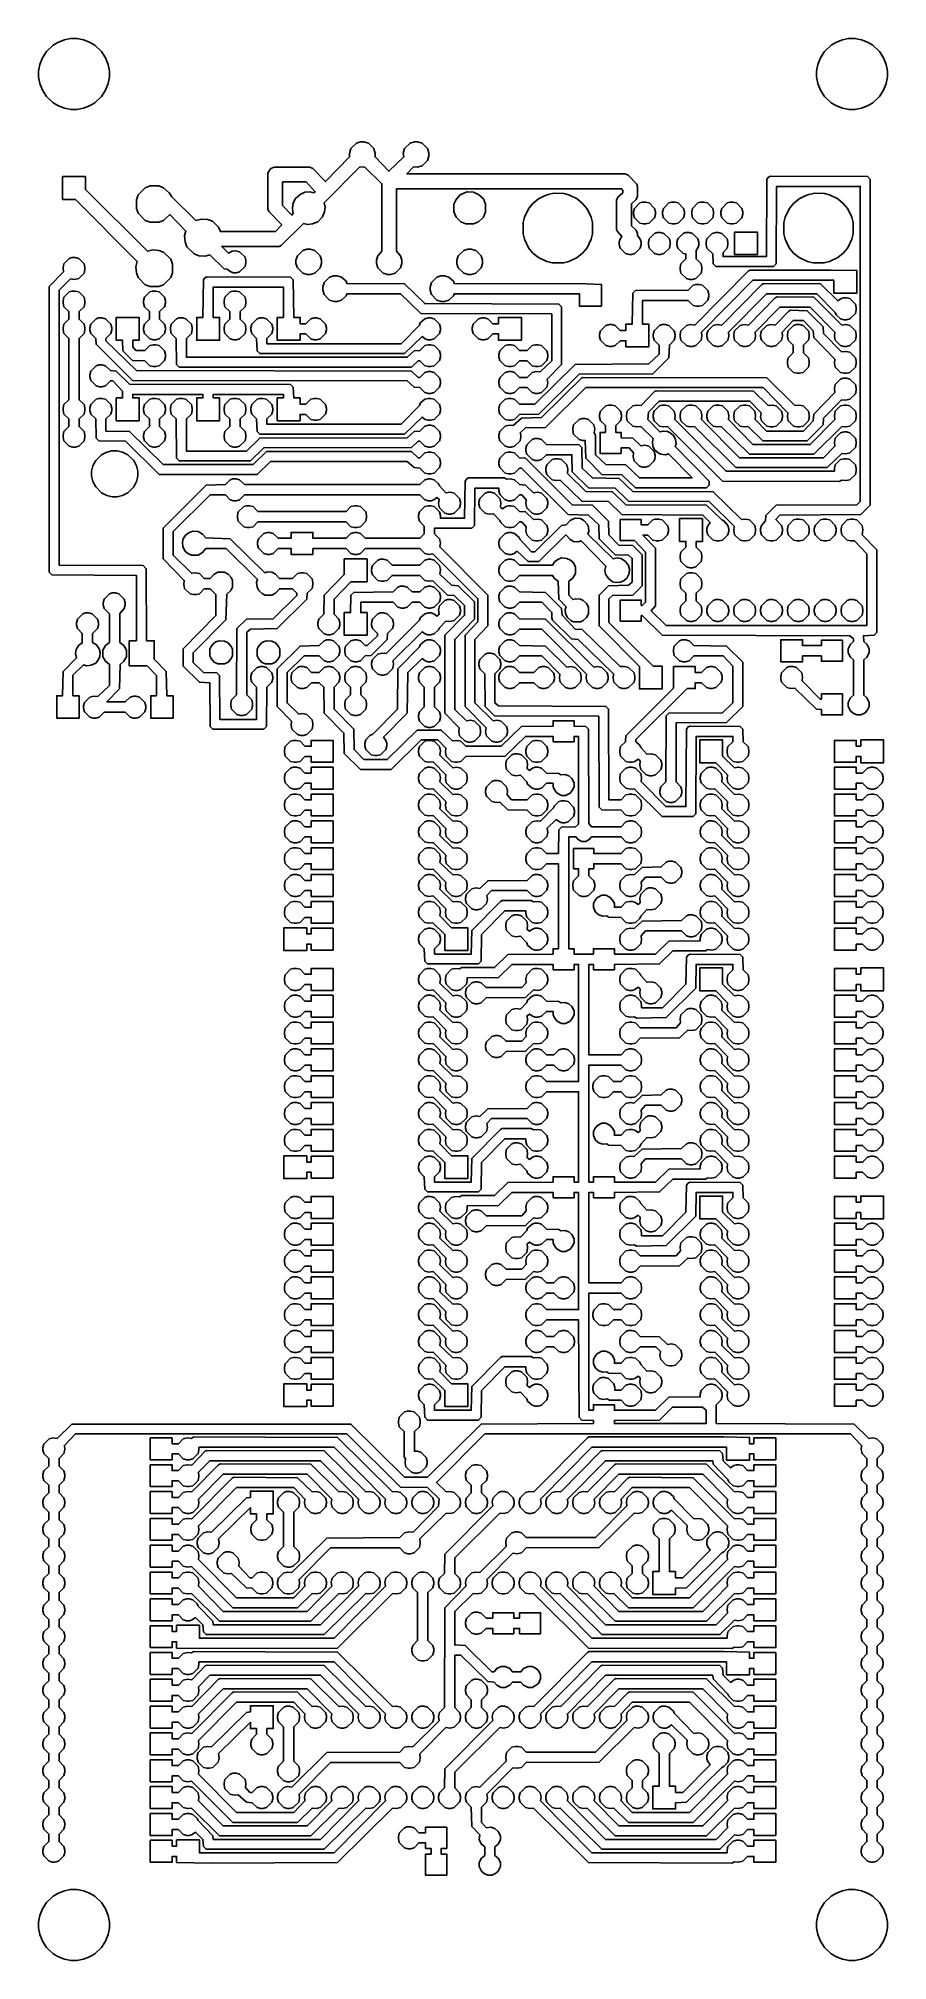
# Model space of a CAD drawing. Header units: millimetres. Extents: x 2 to 82, y 1 to 183.
import ezdxf

# ---------------------------------------------------------------- set-up
doc = ezdxf.new("R2010")
doc.units = ezdxf.units.MM
doc.layers.add('Default', color=70, linetype='Continuous')

msp = doc.modelspace()

# ---------------------------------------------------------------- linework, layer by layer
at = {"layer": 'Default'}
for points in [[(4.868333, 182.88), (4.868333, 182.88), (4.318, 182.753), (3.767667, 182.541333), (3.259667, 182.245), (2.624667, 181.652333), (2.243667, 181.059667), (1.989667, 180.424667), (1.862667, 179.789667), (1.862667, 179.239333), (1.989667, 178.604333), (2.243667, 177.969333), (2.624667, 177.376667), (3.259667, 176.784), (3.767667, 176.487667), (4.318, 176.276), (4.953, 176.149), (5.503333, 176.149), (6.138333, 176.276), (6.688667, 176.487667), (7.196667, 176.784), (7.831667, 177.376667), (8.212667, 177.969333), (8.466667, 178.604333), (8.593667, 179.239333), (8.593667, 179.789667), (8.466667, 180.424667), (8.212667, 181.059667), (7.831667, 181.652333), (7.196667, 182.245), (6.688667, 182.541333), (6.138333, 182.753), (5.503333, 182.88), (4.868333, 182.88)], [(78.528333, 182.88), (78.528333, 182.88), (77.978, 182.753), (77.427667, 182.541333), (76.919667, 182.245), (76.284667, 181.652333), (75.903667, 181.059667), (75.649667, 180.424667), (75.522667, 179.789667), (75.522667, 179.239333), (75.649667, 178.604333), (75.903667, 177.969333), (76.284667, 177.376667), (76.919667, 176.784), (77.427667, 176.487667), (77.978, 176.276), (78.613, 176.149), (79.163333, 176.149), (79.798333, 176.276), (80.348667, 176.487667), (80.856667, 176.784), (81.491667, 177.376667), (81.872667, 177.969333), (82.126667, 178.604333), (82.253667, 179.239333), (82.253667, 179.789667), (82.126667, 180.424667), (81.872667, 181.059667), (81.491667, 181.652333), (80.856667, 182.245), (80.348667, 182.541333), (79.798333, 182.753), (79.163333, 182.88), (78.528333, 182.88)], [(32.342667, 173.101), (32.342667, 173.101), (31.961667, 172.974), (31.453667, 172.466), (31.326667, 172.000333), (31.326667, 171.661667), (29.040667, 169.333333), (27.855333, 170.561), (27.559, 170.688), (24.172333, 170.688), (23.876, 170.561), (23.664333, 170.307), (23.579667, 170.095333), (23.579667, 166.708667), (23.664333, 166.497), (24.892, 165.227), (24.299333, 164.592), (19.092333, 164.592), (18.923, 165.015333), (18.330333, 165.565667), (17.864667, 165.735), (17.314333, 165.777333), (16.764, 165.650333), (14.478, 167.894), (14.224, 168.275), (13.716, 168.740667), (13.250333, 168.91), (12.446, 168.91), (11.980333, 168.740667), (11.303, 168.063333), (11.133667, 167.597667), (11.133667, 166.793333), (11.303, 166.327667), (11.980333, 165.650333), (12.446, 165.481), (13.250333, 165.481), (13.716, 165.650333), (14.308667, 166.200667), (15.832667, 164.634333), (15.705667, 164.211), (15.748, 163.618333), (15.917333, 163.152667), (16.594667, 162.475333), (17.060333, 162.306), (17.653, 162.263667), (18.076333, 162.390667), (19.431, 161.078333), (19.727333, 161.036), (20.066, 160.782), (20.32, 160.697333), (20.574, 160.697333), (20.912667, 160.782), (21.420667, 161.29), (21.505333, 161.628667), (21.505333, 161.840333), (21.420667, 162.179), (20.912667, 162.687), (20.531667, 162.771667), (20.193, 162.729333), (19.854333, 162.56), (19.219333, 163.195), (24.638, 163.195), (24.849667, 163.279667), (26.966333, 165.354), (27.347333, 165.269333), (27.813, 165.311667), (28.321, 165.523333), (28.744333, 165.989), (28.956, 166.454667), (28.998333, 166.920333), (28.913667, 167.301333), (32.300333, 170.730333), (32.766, 170.688), (34.374667, 169.121667), (34.374667, 162.729333), (33.993667, 162.306), (33.866667, 161.882667), (33.866667, 161.586333), (33.993667, 161.163), (34.501667, 160.655), (34.925, 160.528), (35.221333, 160.528), (35.644667, 160.655), (36.152667, 161.163), (36.279667, 161.586333), (36.279667, 161.882667), (36.152667, 162.306), (35.771667, 162.729333), (35.771667, 168.656), (57.065333, 168.656), (57.192333, 168.486667), (57.192333, 168.275), (56.726667, 167.851667), (56.599667, 167.555333), (56.599667, 164.803667), (56.684333, 164.592), (57.107667, 164.126333), (56.938333, 163.872333), (56.853667, 163.618333), (56.853667, 163.364333), (56.938333, 163.025667), (57.446333, 162.517667), (57.785, 162.433), (57.996667, 162.433), (58.335333, 162.517667), (58.843333, 163.025667), (58.928, 163.364333), (58.928, 163.618333), (58.843333, 163.872333), (58.589333, 164.211), (58.589333, 164.422667), (58.462333, 164.719), (57.996667, 165.142333), (57.996667, 167.216667), (58.462333, 167.64), (58.589333, 167.936333), (58.589333, 168.867667), (58.504667, 169.079333), (57.700333, 169.926), (57.404, 170.053), (36.745333, 170.053), (37.380333, 170.730333), (37.719, 170.688), (38.184667, 170.815), (38.692667, 171.323), (38.819667, 171.746333), (38.819667, 172.042667), (38.692667, 172.466), (38.184667, 172.974), (37.761333, 173.101), (37.465, 173.101), (37.041667, 172.974), (36.533667, 172.466), (36.406667, 172.000333), (36.449, 171.661667), (35.052, 170.307), (33.739667, 171.661667), (33.739667, 172.000333), (33.612667, 172.466), (33.104667, 172.974), (32.681333, 173.101), (32.342667, 173.101)], [(4.148667, 169.799), (4.148667, 169.799), (4.148667, 167.64), (5.376333, 167.64), (11.218333, 161.755667), (11.091333, 161.247667), (11.133667, 160.697333), (11.303, 160.231667), (11.980333, 159.554333), (12.446, 159.385), (13.250333, 159.385), (13.716, 159.554333), (14.393333, 160.231667), (14.562667, 160.697333), (14.562667, 161.501667), (14.393333, 161.967333), (13.716, 162.644667), (13.250333, 162.814), (12.7, 162.856333), (12.192, 162.729333), (6.307667, 168.571333), (6.307667, 169.799), (4.148667, 169.799)], [(24.976667, 169.291), (24.976667, 169.291), (24.976667, 167.047333), (25.865667, 166.158333), (25.992667, 166.327667), (25.908, 166.708667), (25.950333, 167.174333), (26.162, 167.682333), (26.627667, 168.105667), (27.093333, 168.317333), (27.559, 168.359667), (27.94, 168.275), (28.067, 168.359667), (27.220333, 169.291), (24.976667, 169.291)], [(71.162333, 169.841333), (71.162333, 169.841333), (70.993, 169.756667), (70.823667, 169.545), (70.781333, 162.221333), (66.675, 162.221333), (66.675, 162.602333), (67.056, 163.025667), (67.140667, 163.364333), (67.140667, 163.576), (67.056, 163.914667), (66.548, 164.422667), (66.209333, 164.507333), (65.997667, 164.507333), (65.659, 164.422667), (65.151, 163.914667), (65.066333, 163.576), (65.066333, 163.364333), (65.151, 163.025667), (65.701333, 162.475333), (65.743667, 161.544), (65.997667, 161.29), (71.458667, 161.29), (71.712667, 161.544), (71.755, 168.867667), (79.671333, 168.867667), (79.671333, 139.022667), (79.332667, 138.726333), (71.712667, 138.684), (70.739, 137.710333), (70.696667, 137.202333), (70.315667, 136.779), (70.231, 136.440333), (70.231, 136.228667), (70.315667, 135.89), (70.823667, 135.382), (71.162333, 135.297333), (71.374, 135.297333), (71.712667, 135.382), (72.220667, 135.89), (72.305333, 136.228667), (72.305333, 136.440333), (72.220667, 136.779), (71.670333, 137.329333), (72.051333, 137.752667), (79.713667, 137.795), (80.602667, 138.684), (80.602667, 169.545), (80.348667, 169.799), (71.162333, 169.841333)], [(42.460333, 168.359667), (42.460333, 168.359667), (42.121667, 168.232667), (41.783, 168.063333), (41.402, 167.64), (41.190333, 167.174333), (41.190333, 166.454667), (41.402, 165.946667), (41.867667, 165.523333), (42.333333, 165.311667), (43.053, 165.311667), (43.518667, 165.523333), (43.984333, 165.946667), (44.196, 166.454667), (44.196, 167.174333), (43.984333, 167.682333), (43.518667, 168.105667), (43.053, 168.317333), (42.460333, 168.359667)], [(50.673, 168.232667), (50.673, 168.232667), (50.122667, 168.105667), (49.784, 167.978667), (49.191333, 167.682333), (48.683333, 167.259), (48.26, 166.751), (47.879, 165.946667), (47.752, 165.438667), (47.752, 164.380333), (47.879, 163.872333), (48.26, 163.068), (48.683333, 162.56), (49.191333, 162.136667), (49.995667, 161.755667), (50.503667, 161.628667), (51.562, 161.628667), (52.07, 161.755667), (52.874333, 162.136667), (53.382333, 162.56), (53.805667, 163.068), (54.186667, 163.872333), (54.313667, 164.380333), (54.313667, 165.438667), (54.186667, 165.946667), (53.805667, 166.751), (53.382333, 167.259), (52.874333, 167.682333), (52.07, 168.063333), (51.604333, 168.190333), (50.673, 168.232667)], [(75.353333, 168.232667), (75.353333, 168.232667), (74.803, 168.105667), (74.464333, 167.978667), (73.871667, 167.682333), (73.363667, 167.259), (72.940333, 166.751), (72.559333, 165.946667), (72.432333, 165.438667), (72.432333, 164.380333), (72.559333, 163.872333), (72.940333, 163.068), (73.363667, 162.56), (73.871667, 162.136667), (74.676, 161.755667), (75.184, 161.628667), (76.242333, 161.628667), (76.750333, 161.755667), (77.554667, 162.136667), (78.062667, 162.56), (78.486, 163.068), (78.867, 163.872333), (78.994, 164.380333), (78.994, 165.438667), (78.867, 165.946667), (78.486, 166.751), (78.062667, 167.259), (77.554667, 167.682333), (76.750333, 168.063333), (76.284667, 168.190333), (75.353333, 168.232667)], [(59.055, 167.386), (59.055, 167.386), (58.801, 167.301333), (58.293, 166.793333), (58.208333, 166.454667), (58.208333, 166.243), (58.293, 165.904333), (58.801, 165.396333), (59.139667, 165.311667), (59.351333, 165.311667), (59.69, 165.396333), (60.198, 165.904333), (60.282667, 166.243), (60.282667, 166.454667), (60.198, 166.793333), (59.69, 167.301333), (59.351333, 167.386), (59.055, 167.386)], [(61.806667, 167.386), (61.806667, 167.386), (61.552667, 167.301333), (61.044667, 166.793333), (60.96, 166.454667), (60.96, 166.243), (61.044667, 165.904333), (61.552667, 165.396333), (61.891333, 165.311667), (62.103, 165.311667), (62.441667, 165.396333), (62.949667, 165.904333), (63.034333, 166.243), (63.034333, 166.454667), (62.949667, 166.793333), (62.441667, 167.301333), (62.103, 167.386), (61.806667, 167.386)], [(64.558333, 167.386), (64.558333, 167.386), (64.304333, 167.301333), (63.796333, 166.793333), (63.711667, 166.454667), (63.711667, 166.243), (63.796333, 165.904333), (64.304333, 165.396333), (64.643, 165.311667), (64.854667, 165.311667), (65.193333, 165.396333), (65.701333, 165.904333), (65.786, 166.243), (65.786, 166.454667), (65.701333, 166.793333), (65.193333, 167.301333), (64.854667, 167.386), (64.558333, 167.386)], [(67.31, 167.386), (67.31, 167.386), (67.056, 167.301333), (66.548, 166.793333), (66.463333, 166.454667), (66.463333, 166.243), (66.548, 165.904333), (67.056, 165.396333), (67.394667, 165.311667), (67.606333, 165.311667), (67.945, 165.396333), (68.453, 165.904333), (68.537667, 166.243), (68.537667, 166.454667), (68.453, 166.793333), (67.945, 167.301333), (67.606333, 167.386), (67.31, 167.386)], [(60.452, 164.507333), (60.452, 164.507333), (60.198, 164.422667), (59.69, 163.914667), (59.605333, 163.576), (59.605333, 163.364333), (59.69, 163.025667), (60.198, 162.517667), (60.536667, 162.433), (60.748333, 162.433), (61.087, 162.517667), (61.595, 163.025667), (61.679667, 163.364333), (61.679667, 163.576), (61.595, 163.914667), (61.087, 164.422667), (60.748333, 164.507333), (60.452, 164.507333)], [(63.161333, 164.507333), (63.161333, 164.507333), (62.907333, 164.422667), (62.399333, 163.914667), (62.314667, 163.576), (62.314667, 163.364333), (62.399333, 163.025667), (62.907333, 162.517667), (63.161333, 162.475333), (63.161333, 162.009667), (62.695667, 161.544), (62.611, 161.205333), (62.611, 160.993667), (62.695667, 160.655), (63.203667, 160.147), (63.542333, 160.062333), (63.754, 160.062333), (64.092667, 160.147), (64.600667, 160.655), (64.685333, 160.993667), (64.685333, 161.205333), (64.600667, 161.544), (64.135, 162.009667), (64.135, 162.814), (64.304333, 163.068), (64.389, 163.322), (64.389, 163.576), (64.304333, 163.914667), (63.796333, 164.422667), (63.457667, 164.507333), (63.161333, 164.507333)], [(67.775667, 164.549667), (67.775667, 164.549667), (67.775667, 162.433), (69.934667, 162.433), (69.934667, 164.549667), (67.775667, 164.549667)], [(5.037667, 162.136667), (5.037667, 162.136667), (4.783667, 162.052), (4.275667, 161.544), (4.191, 161.163), (4.233333, 160.782), (2.878667, 159.385), (2.878667, 132.334), (3.132667, 132.08), (11.133667, 132.037667), (11.133667, 125.857), (10.456333, 125.857), (10.456333, 123.486333), (12.149667, 123.486333), (13.038667, 122.555), (13.038667, 120.65), (12.488333, 120.65), (12.488333, 118.533333), (14.605, 118.533333), (14.605, 120.65), (14.012333, 120.65), (13.97, 122.936), (12.827, 124.121333), (12.827, 125.857), (12.107333, 125.857), (12.065, 132.672667), (11.768667, 132.969), (3.81, 133.011333), (3.81, 159.046333), (4.910667, 160.104667), (5.291667, 160.062333), (5.672667, 160.147), (6.180667, 160.655), (6.265333, 160.993667), (6.265333, 161.205333), (6.180667, 161.544), (5.672667, 162.052), (5.334, 162.136667), (5.037667, 162.136667)], [(27.262667, 162.941), (27.262667, 162.941), (26.881667, 162.814), (26.373667, 162.306), (26.246667, 161.882667), (26.246667, 161.586333), (26.373667, 161.163), (26.881667, 160.655), (27.305, 160.528), (27.601333, 160.528), (28.024667, 160.655), (28.532667, 161.163), (28.659667, 161.586333), (28.659667, 161.882667), (28.532667, 162.306), (28.024667, 162.814), (27.601333, 162.941), (27.262667, 162.941)], [(42.502667, 162.941), (42.502667, 162.941), (42.121667, 162.814), (41.613667, 162.306), (41.486667, 161.882667), (41.486667, 161.586333), (41.613667, 161.163), (42.121667, 160.655), (42.545, 160.528), (42.841333, 160.528), (43.264667, 160.655), (43.772667, 161.163), (43.899667, 161.586333), (43.899667, 161.882667), (43.772667, 162.306), (43.264667, 162.814), (42.841333, 162.941), (42.502667, 162.941)], [(17.822333, 160.316333), (17.822333, 160.316333), (17.653, 160.231667), (17.483667, 160.02), (17.441333, 156.464), (16.848667, 156.464), (16.848667, 154.305), (19.007667, 154.305), (19.007667, 156.464), (18.415, 156.464), (18.415, 159.342667), (25.061333, 159.342667), (25.061333, 156.464), (24.468667, 156.464), (24.468667, 154.305), (26.627667, 154.305), (26.627667, 154.897667), (27.178, 154.897667), (27.643667, 154.432), (27.982333, 154.347333), (28.194, 154.347333), (28.532667, 154.432), (29.040667, 154.94), (29.125333, 155.278667), (29.125333, 155.490333), (29.040667, 155.829), (28.532667, 156.337), (28.194, 156.421667), (27.982333, 156.421667), (27.643667, 156.337), (27.178, 155.871333), (26.627667, 155.871333), (26.627667, 156.464), (26.035, 156.464), (25.992667, 160.02), (25.738667, 160.274), (17.822333, 160.316333)], [(29.802667, 160.401), (29.802667, 160.401), (29.421667, 160.274), (28.913667, 159.766), (28.786667, 159.342667), (28.786667, 159.046333), (28.913667, 158.623), (29.421667, 158.115), (29.845, 157.988), (30.141333, 157.988), (30.564667, 158.115), (30.988, 158.496), (31.072667, 158.707667), (36.152667, 158.707667), (38.057667, 156.845), (50.461333, 156.802667), (50.461333, 152.357667), (49.360667, 151.299333), (48.979667, 151.341667), (48.598667, 151.257), (48.133, 150.791333), (47.413333, 150.791333), (46.947667, 151.257), (46.609, 151.341667), (46.397333, 151.341667), (46.058667, 151.257), (45.550667, 150.749), (45.466, 150.410333), (45.466, 150.198667), (45.550667, 149.86), (46.058667, 149.352), (46.397333, 149.267333), (46.609, 149.267333), (46.947667, 149.352), (47.413333, 149.817667), (48.133, 149.817667), (48.598667, 149.352), (48.937333, 149.267333), (49.149, 149.267333), (49.487667, 149.352), (49.995667, 149.86), (50.080333, 150.241), (50.038, 150.622), (51.392667, 152.019), (51.392667, 157.48), (51.138667, 157.734), (38.438667, 157.776333), (36.533667, 159.639), (31.072667, 159.681333), (30.988, 159.893), (30.564667, 160.274), (30.141333, 160.401), (29.802667, 160.401)], [(39.962667, 160.401), (39.962667, 160.401), (39.581667, 160.274), (39.073667, 159.766), (38.946667, 159.342667), (38.946667, 159.046333), (39.073667, 158.623), (39.581667, 158.115), (40.005, 157.988), (40.301333, 157.988), (40.724667, 158.115), (41.148, 158.496), (41.232667, 158.707667), (53.086, 158.707667), (53.086, 157.522333), (55.160333, 157.522333), (55.160333, 159.596667), (53.678667, 159.639), (41.232667, 159.681333), (41.148, 159.893), (40.724667, 160.274), (40.301333, 160.401), (39.962667, 160.401)], [(69.257333, 160.951333), (69.257333, 160.951333), (69.088, 160.866667), (64.008, 155.744333), (63.584667, 155.786667), (63.203667, 155.702), (62.695667, 155.194), (62.611, 154.855333), (62.611, 154.643667), (62.695667, 154.305), (63.203667, 153.797), (63.542333, 153.712333), (63.754, 153.712333), (64.092667, 153.797), (64.600667, 154.305), (64.685333, 154.686), (64.643, 155.067), (69.511333, 159.977667), (77.173667, 159.977667), (77.173667, 158.75), (79.332667, 158.75), (79.332667, 160.909), (76.919667, 160.951333), (69.257333, 160.951333)], [(5.037667, 158.961667), (5.037667, 158.961667), (4.783667, 158.877), (4.275667, 158.369), (4.191, 158.030333), (4.191, 157.818667), (4.275667, 157.48), (4.741333, 157.014333), (4.741333, 156.294667), (4.275667, 155.829), (4.191, 155.490333), (4.191, 155.278667), (4.275667, 154.94), (4.741333, 154.474333), (4.741333, 148.674667), (4.275667, 148.209), (4.191, 147.870333), (4.191, 147.658667), (4.275667, 147.32), (4.741333, 146.854333), (4.741333, 146.134667), (4.275667, 145.669), (4.191, 145.330333), (4.191, 145.118667), (4.275667, 144.78), (4.783667, 144.272), (5.122333, 144.187333), (5.334, 144.187333), (5.672667, 144.272), (6.180667, 144.78), (6.265333, 145.118667), (6.265333, 145.330333), (6.180667, 145.669), (5.715, 146.134667), (5.715, 146.854333), (6.180667, 147.32), (6.265333, 147.658667), (6.265333, 147.870333), (6.180667, 148.209), (5.715, 148.674667), (5.715, 154.474333), (6.180667, 154.94), (6.265333, 155.278667), (6.265333, 155.490333), (6.180667, 155.829), (5.715, 156.294667), (5.715, 157.014333), (6.180667, 157.48), (6.265333, 157.818667), (6.265333, 158.030333), (6.180667, 158.369), (5.672667, 158.877), (5.334, 158.961667), (5.037667, 158.961667)], [(12.657667, 158.961667), (12.657667, 158.961667), (12.403667, 158.877), (11.895667, 158.369), (11.811, 158.030333), (11.811, 157.818667), (11.895667, 157.48), (12.361333, 157.014333), (12.361333, 156.294667), (11.895667, 155.829), (11.811, 155.490333), (11.811, 155.278667), (11.895667, 154.94), (12.403667, 154.432), (12.742333, 154.347333), (12.954, 154.347333), (13.292667, 154.432), (13.800667, 154.94), (13.885333, 155.278667), (13.885333, 155.490333), (13.800667, 155.829), (13.335, 156.294667), (13.335, 157.014333), (13.800667, 157.48), (13.885333, 157.818667), (13.885333, 158.030333), (13.800667, 158.369), (13.292667, 158.877), (12.954, 158.961667), (12.657667, 158.961667)], [(20.277667, 158.961667), (20.277667, 158.961667), (20.023667, 158.877), (19.515667, 158.369), (19.431, 158.030333), (19.431, 157.818667), (19.515667, 157.48), (19.981333, 157.014333), (19.981333, 156.294667), (19.515667, 155.829), (19.431, 155.490333), (19.431, 155.278667), (19.515667, 154.94), (20.023667, 154.432), (20.362333, 154.347333), (20.574, 154.347333), (20.912667, 154.432), (21.420667, 154.94), (21.505333, 155.278667), (21.505333, 155.490333), (21.420667, 155.829), (20.955, 156.294667), (20.955, 157.014333), (21.420667, 157.48), (21.505333, 157.818667), (21.505333, 158.030333), (21.420667, 158.369), (20.912667, 158.877), (20.574, 158.961667), (20.277667, 158.961667)], [(64.092667, 159.596667), (64.092667, 159.596667), (63.838667, 159.512), (63.373, 159.046333), (58.377667, 159.004), (58.123667, 158.75), (58.081333, 155.829), (57.488667, 155.829), (57.488667, 155.236333), (56.938333, 155.236333), (56.472667, 155.702), (56.134, 155.786667), (55.922333, 155.786667), (55.583667, 155.702), (55.075667, 155.194), (54.991, 154.855333), (54.991, 154.643667), (55.075667, 154.305), (55.583667, 153.797), (55.922333, 153.712333), (56.134, 153.712333), (56.472667, 153.797), (56.938333, 154.262667), (57.488667, 154.262667), (57.488667, 153.67), (59.647667, 153.67), (59.647667, 155.829), (59.055, 155.829), (59.055, 158.072667), (63.373, 158.072667), (63.838667, 157.607), (64.177333, 157.522333), (64.389, 157.522333), (64.727667, 157.607), (65.235667, 158.115), (65.320333, 158.453667), (65.320333, 158.665333), (65.235667, 159.004), (64.727667, 159.512), (64.389, 159.596667), (64.092667, 159.596667)], [(70.527333, 159.681333), (70.527333, 159.681333), (70.358, 159.596667), (66.548, 155.744333), (66.124667, 155.786667), (65.743667, 155.702), (65.235667, 155.194), (65.151, 154.855333), (65.151, 154.643667), (65.235667, 154.305), (65.743667, 153.797), (66.082333, 153.712333), (66.294, 153.712333), (66.632667, 153.797), (67.140667, 154.305), (67.225333, 154.686), (67.183, 155.067), (70.781333, 158.707667), (75.565, 158.707667), (77.300667, 156.929667), (77.385333, 156.718), (77.808667, 156.337), (78.147333, 156.252333), (78.359, 156.252333), (78.697667, 156.337), (79.205667, 156.845), (79.290333, 157.183667), (79.290333, 157.395333), (79.205667, 157.734), (78.697667, 158.242), (78.359, 158.326667), (78.105, 158.326667), (77.851, 158.242), (77.554667, 158.030333), (75.903667, 159.639), (70.527333, 159.681333)], [(71.797333, 158.411333), (71.797333, 158.411333), (71.628, 158.326667), (69.088, 155.744333), (68.664667, 155.786667), (68.283667, 155.702), (67.775667, 155.194), (67.691, 154.855333), (67.691, 154.643667), (67.775667, 154.305), (68.283667, 153.797), (68.622333, 153.712333), (68.834, 153.712333), (69.172667, 153.797), (69.680667, 154.305), (69.765333, 154.686), (69.723, 155.067), (72.051333, 157.437667), (74.93, 157.437667), (77.258333, 155.067), (77.216, 154.686), (77.300667, 154.305), (77.808667, 153.797), (78.147333, 153.712333), (78.359, 153.712333), (78.697667, 153.797), (79.205667, 154.305), (79.290333, 154.643667), (79.290333, 154.855333), (79.205667, 155.194), (78.697667, 155.702), (78.316667, 155.786667), (77.935667, 155.744333), (75.268667, 158.369), (71.797333, 158.411333)], [(73.067333, 157.141333), (73.067333, 157.141333), (72.898, 157.056667), (71.628, 155.744333), (71.204667, 155.786667), (70.823667, 155.702), (70.315667, 155.194), (70.231, 154.855333), (70.231, 154.643667), (70.315667, 154.305), (70.823667, 153.797), (71.162333, 153.712333), (71.374, 153.712333), (71.712667, 153.797), (72.220667, 154.305), (72.305333, 154.686), (72.263, 155.067), (73.321333, 156.167667), (74.295, 156.167667), (75.226333, 155.194), (75.268667, 154.559), (77.258333, 152.527), (77.216, 152.146), (77.300667, 151.765), (77.808667, 151.257), (78.147333, 151.172333), (78.359, 151.172333), (78.697667, 151.257), (79.205667, 151.765), (79.290333, 152.103667), (79.290333, 152.315333), (79.205667, 152.654), (78.697667, 153.162), (78.316667, 153.246667), (77.893333, 153.204333), (76.2, 154.94), (76.157667, 155.575), (74.633667, 157.099), (73.067333, 157.141333)], [(7.577667, 156.421667), (7.577667, 156.421667), (7.323667, 156.337), (6.815667, 155.829), (6.731, 155.490333), (6.731, 155.278667), (6.815667, 154.94), (7.281333, 154.474333), (7.323667, 153.924), (10.752667, 150.495), (36.787667, 150.452667), (37.422667, 149.86), (37.973, 149.817667), (38.438667, 149.352), (38.777333, 149.267333), (38.989, 149.267333), (39.327667, 149.352), (39.835667, 149.86), (39.920333, 150.198667), (39.920333, 150.410333), (39.835667, 150.749), (39.327667, 151.257), (38.989, 151.341667), (38.777333, 151.341667), (38.438667, 151.257), (37.973, 150.791333), (37.803667, 150.791333), (37.168667, 151.384), (11.133667, 151.426333), (8.255, 154.262667), (8.255, 154.474333), (8.720667, 154.94), (8.805333, 155.278667), (8.805333, 155.490333), (8.720667, 155.829), (8.212667, 156.337), (7.874, 156.421667), (7.577667, 156.421667)], [(9.228667, 156.464), (9.228667, 156.464), (9.228667, 154.305), (9.821333, 154.305), (9.863667, 153.289), (10.752667, 152.4), (11.938, 152.357667), (12.403667, 151.892), (12.742333, 151.807333), (12.954, 151.807333), (13.292667, 151.892), (13.800667, 152.4), (13.885333, 152.738667), (13.885333, 152.950333), (13.800667, 153.289), (13.292667, 153.797), (12.954, 153.881667), (12.742333, 153.881667), (12.403667, 153.797), (11.938, 153.331333), (11.091333, 153.331333), (10.795, 153.67), (10.795, 154.305), (11.387667, 154.305), (11.387667, 156.464), (9.228667, 156.464)], [(15.197667, 156.421667), (15.197667, 156.421667), (14.943667, 156.337), (14.435667, 155.829), (14.351, 155.490333), (14.351, 155.278667), (14.435667, 154.94), (14.901333, 154.474333), (14.943667, 152.019), (15.197667, 151.765), (37.168667, 151.765), (37.803667, 152.357667), (37.973, 152.357667), (38.438667, 151.892), (38.777333, 151.807333), (38.989, 151.807333), (39.327667, 151.892), (39.835667, 152.4), (39.920333, 152.738667), (39.920333, 152.950333), (39.835667, 153.289), (39.327667, 153.797), (38.989, 153.881667), (38.777333, 153.881667), (38.438667, 153.797), (37.973, 153.331333), (37.422667, 153.289), (36.787667, 152.696333), (15.875, 152.696333), (15.875, 154.474333), (16.340667, 154.94), (16.425333, 155.278667), (16.425333, 155.490333), (16.340667, 155.829), (15.832667, 156.337), (15.494, 156.421667), (15.197667, 156.421667)], [(22.817667, 156.421667), (22.817667, 156.421667), (22.563667, 156.337), (22.055667, 155.829), (21.971, 155.490333), (21.971, 155.278667), (22.055667, 154.94), (22.521333, 154.474333), (22.563667, 153.289), (22.817667, 153.035), (36.533667, 153.035), (38.184667, 154.643667), (38.481, 154.432), (38.735, 154.347333), (38.989, 154.347333), (39.327667, 154.432), (39.835667, 154.94), (39.920333, 155.278667), (39.920333, 155.490333), (39.835667, 155.829), (39.327667, 156.337), (38.989, 156.421667), (38.777333, 156.421667), (38.438667, 156.337), (38.015333, 155.956), (37.930667, 155.744333), (36.195, 153.966333), (23.495, 153.966333), (23.495, 154.474333), (23.960667, 154.94), (24.045333, 155.278667), (24.045333, 155.490333), (23.960667, 155.829), (23.452667, 156.337), (23.114, 156.421667), (22.817667, 156.421667)], [(45.423667, 156.464), (45.423667, 156.464), (45.423667, 155.871333), (44.873333, 155.871333), (44.407667, 156.337), (44.069, 156.421667), (43.857333, 156.421667), (43.518667, 156.337), (43.010667, 155.829), (42.926, 155.490333), (42.926, 155.278667), (43.010667, 154.94), (43.518667, 154.432), (43.857333, 154.347333), (44.069, 154.347333), (44.407667, 154.432), (44.873333, 154.897667), (45.423667, 154.897667), (45.423667, 154.305), (47.582667, 154.305), (47.582667, 156.464), (45.423667, 156.464)], [(60.917667, 155.786667), (60.917667, 155.786667), (60.663667, 155.702), (60.155667, 155.194), (60.071, 154.855333), (60.071, 154.643667), (60.155667, 154.305), (60.621333, 153.839333), (60.621333, 152.992667), (59.647667, 152.061333), (52.662667, 152.019), (48.852667, 148.251333), (47.413333, 148.251333), (46.947667, 148.717), (46.609, 148.801667), (46.397333, 148.801667), (46.058667, 148.717), (45.550667, 148.209), (45.466, 147.870333), (45.466, 147.658667), (45.550667, 147.32), (46.058667, 146.812), (46.397333, 146.727333), (46.609, 146.727333), (46.947667, 146.812), (47.413333, 147.277667), (49.233667, 147.32), (53.043667, 151.087667), (60.028667, 151.13), (61.552667, 152.654), (61.595, 153.839333), (62.060667, 154.305), (62.145333, 154.643667), (62.145333, 154.855333), (62.060667, 155.194), (61.552667, 155.702), (61.214, 155.786667), (60.917667, 155.786667)], [(73.617667, 155.786667), (73.617667, 155.786667), (73.363667, 155.702), (72.855667, 155.194), (72.771, 154.855333), (72.771, 154.643667), (72.855667, 154.305), (73.321333, 153.839333), (73.321333, 153.119667), (72.855667, 152.654), (72.771, 152.315333), (72.771, 152.103667), (72.855667, 151.765), (73.363667, 151.257), (73.702333, 151.172333), (73.914, 151.172333), (74.252667, 151.257), (74.760667, 151.765), (74.845333, 152.103667), (74.845333, 152.315333), (74.760667, 152.654), (74.295, 153.119667), (74.295, 153.839333), (74.760667, 154.305), (74.845333, 154.643667), (74.845333, 154.855333), (74.760667, 155.194), (74.252667, 155.702), (73.914, 155.786667), (73.617667, 155.786667)], [(46.312667, 153.881667), (46.312667, 153.881667), (46.058667, 153.797), (45.550667, 153.289), (45.466, 152.950333), (45.466, 152.738667), (45.550667, 152.4), (46.058667, 151.892), (46.397333, 151.807333), (46.609, 151.807333), (46.947667, 151.892), (47.413333, 152.357667), (48.133, 152.357667), (48.598667, 151.892), (48.937333, 151.807333), (49.149, 151.807333), (49.487667, 151.892), (49.995667, 152.4), (50.080333, 152.738667), (50.080333, 152.950333), (49.995667, 153.289), (49.487667, 153.797), (49.149, 153.881667), (48.937333, 153.881667), (48.598667, 153.797), (48.133, 153.331333), (47.413333, 153.331333), (46.947667, 153.797), (46.609, 153.881667), (46.312667, 153.881667)], [(7.577667, 151.976667), (7.577667, 151.976667), (7.323667, 151.892), (6.815667, 151.384), (6.731, 151.045333), (6.731, 150.833667), (6.815667, 150.495), (7.323667, 149.987), (7.662333, 149.902333), (7.874, 149.902333), (8.212667, 149.987), (8.678333, 150.452667), (8.89, 150.452667), (9.821333, 149.479), (9.821333, 148.844), (9.228667, 148.844), (9.228667, 146.685), (11.387667, 146.685), (11.387667, 148.844), (10.795, 148.844), (10.795, 149.182667), (17.441333, 149.182667), (17.441333, 148.844), (16.848667, 148.844), (16.848667, 146.685), (19.007667, 146.685), (19.007667, 148.844), (18.415, 148.844), (18.415, 149.182667), (25.061333, 149.182667), (25.061333, 148.844), (24.468667, 148.844), (24.468667, 146.685), (26.627667, 146.685), (26.627667, 147.277667), (27.178, 147.277667), (27.643667, 146.812), (27.982333, 146.727333), (28.194, 146.727333), (28.532667, 146.812), (29.040667, 147.32), (29.125333, 147.658667), (29.125333, 147.870333), (29.040667, 148.209), (28.532667, 148.717), (28.194, 148.801667), (27.982333, 148.801667), (27.643667, 148.717), (27.178, 148.251333), (26.627667, 148.251333), (26.627667, 148.844), (26.035, 148.844), (25.992667, 149.86), (25.738667, 150.114), (10.498667, 150.156333), (9.228667, 151.384), (8.678333, 151.426333), (8.212667, 151.892), (7.874, 151.976667), (7.577667, 151.976667)], [(53.382333, 150.791333), (53.382333, 150.791333), (53.297667, 150.749), (49.487667, 146.981333), (47.582667, 146.939), (46.820667, 146.219333), (46.439667, 146.261667), (46.058667, 146.177), (45.550667, 145.669), (45.466, 145.330333), (45.466, 145.118667), (45.550667, 144.78), (46.058667, 144.272), (46.397333, 144.187333), (46.609, 144.187333), (46.947667, 144.272), (47.455667, 144.78), (47.540333, 145.161), (47.498, 145.584333), (47.963667, 146.007667), (49.868667, 146.05), (53.678667, 149.817667), (70.485, 149.817667), (72.813333, 147.447), (72.771, 147.066), (72.855667, 146.685), (73.363667, 146.177), (73.702333, 146.092333), (73.914, 146.092333), (74.252667, 146.177), (74.760667, 146.685), (74.845333, 147.023667), (74.845333, 147.235333), (74.760667, 147.574), (74.252667, 148.082), (73.871667, 148.166667), (73.490667, 148.124333), (70.823667, 150.749), (53.382333, 150.791333)], [(60.367333, 149.521333), (60.367333, 149.521333), (60.198, 149.436667), (58.928, 148.124333), (58.504667, 148.166667), (58.123667, 148.082), (57.615667, 147.574), (57.531, 147.235333), (57.531, 147.023667), (57.615667, 146.685), (58.123667, 146.177), (58.504667, 146.092333), (58.885667, 146.134667), (60.071, 144.991667), (59.986333, 144.695333), (60.028667, 144.272), (60.198, 143.933333), (60.536667, 143.637), (60.790667, 143.51), (61.214, 143.467667), (61.510333, 143.552333), (63.754, 141.266333), (58.758667, 141.266333), (57.488667, 142.494), (55.583667, 142.536333), (54.61, 143.467667), (54.61, 145.330333), (54.483, 145.542), (54.525333, 145.923), (54.440667, 146.304), (53.932667, 146.812), (53.594, 146.896667), (53.382333, 146.896667), (53.043667, 146.812), (52.535667, 146.304), (52.451, 145.965333), (52.451, 145.753667), (52.535667, 145.415), (53.043667, 144.907), (53.382333, 144.822333), (53.636333, 144.822333), (53.678667, 143.129), (55.202667, 141.605), (57.107667, 141.562667), (58.377667, 140.335), (65.108667, 140.335), (65.362667, 140.589), (65.362667, 140.97), (62.145333, 144.229667), (62.23, 144.483667), (62.187667, 144.907), (62.018333, 145.245667), (61.679667, 145.542), (61.425667, 145.669), (61.002333, 145.711333), (60.706, 145.626667), (59.563, 146.812), (59.605333, 147.489333), (60.621333, 148.547667), (69.215, 148.547667), (70.273333, 147.447), (70.231, 147.066), (70.315667, 146.685), (70.823667, 146.177), (71.162333, 146.092333), (71.374, 146.092333), (71.712667, 146.177), (72.220667, 146.685), (72.305333, 147.023667), (72.305333, 147.235333), (72.220667, 147.574), (71.712667, 148.082), (71.331667, 148.166667), (70.950667, 148.124333), (69.553667, 149.479), (60.367333, 149.521333)], [(78.062667, 150.706667), (78.062667, 150.706667), (77.808667, 150.622), (77.300667, 150.114), (77.216, 149.733), (77.258333, 149.352), (75.268667, 147.32), (75.226333, 146.685), (74.295, 145.711333), (70.781333, 145.711333), (69.723, 146.812), (69.765333, 147.193), (69.680667, 147.574), (69.172667, 148.082), (68.834, 148.166667), (68.622333, 148.166667), (68.283667, 148.082), (67.775667, 147.574), (67.691, 147.235333), (67.691, 147.023667), (67.775667, 146.685), (68.283667, 146.177), (68.664667, 146.092333), (69.045667, 146.134667), (70.442667, 144.78), (74.633667, 144.78), (76.157667, 146.304), (76.2, 146.939), (77.893333, 148.674667), (78.316667, 148.632333), (78.697667, 148.717), (79.205667, 149.225), (79.290333, 149.563667), (79.290333, 149.775333), (79.205667, 150.114), (78.697667, 150.622), (78.359, 150.706667), (78.062667, 150.706667)], [(7.577667, 148.801667), (7.577667, 148.801667), (7.323667, 148.717), (6.815667, 148.209), (6.731, 147.870333), (6.731, 147.658667), (6.815667, 147.32), (7.281333, 146.854333), (7.323667, 145.034), (7.577667, 144.78), (10.117667, 144.737667), (13.292667, 141.605), (22.563667, 141.605), (23.833667, 142.832667), (36.787667, 142.832667), (37.422667, 142.24), (37.973, 142.197667), (38.438667, 141.732), (38.777333, 141.647333), (38.989, 141.647333), (39.327667, 141.732), (39.835667, 142.24), (39.920333, 142.578667), (39.920333, 142.790333), (39.835667, 143.129), (39.327667, 143.637), (38.989, 143.721667), (38.777333, 143.721667), (38.438667, 143.637), (37.973, 143.171333), (37.803667, 143.171333), (37.168667, 143.764), (23.452667, 143.764), (22.182667, 142.536333), (13.673667, 142.536333), (10.498667, 145.669), (8.255, 145.711333), (8.255, 146.854333), (8.720667, 147.32), (8.805333, 147.658667), (8.805333, 147.870333), (8.720667, 148.209), (8.212667, 148.717), (7.874, 148.801667), (7.577667, 148.801667)], [(12.657667, 148.801667), (12.657667, 148.801667), (12.403667, 148.717), (11.895667, 148.209), (11.811, 147.870333), (11.811, 147.658667), (11.895667, 147.32), (12.361333, 146.854333), (12.361333, 146.134667), (11.895667, 145.669), (11.811, 145.330333), (11.811, 145.118667), (11.895667, 144.78), (12.403667, 144.272), (12.742333, 144.187333), (12.954, 144.187333), (13.292667, 144.272), (13.800667, 144.78), (13.885333, 145.118667), (13.885333, 145.330333), (13.800667, 145.669), (13.335, 146.134667), (13.335, 146.854333), (13.800667, 147.32), (13.885333, 147.658667), (13.885333, 147.870333), (13.800667, 148.209), (13.292667, 148.717), (12.954, 148.801667), (12.657667, 148.801667)], [(15.197667, 148.801667), (15.197667, 148.801667), (14.943667, 148.717), (14.435667, 148.209), (14.351, 147.870333), (14.351, 147.658667), (14.435667, 147.32), (14.901333, 146.854333), (14.943667, 143.129), (15.197667, 142.875), (21.928667, 142.875), (23.198667, 144.102667), (37.168667, 144.145), (37.803667, 144.737667), (37.973, 144.737667), (38.438667, 144.272), (38.777333, 144.187333), (38.989, 144.187333), (39.327667, 144.272), (39.835667, 144.78), (39.920333, 145.118667), (39.920333, 145.330333), (39.835667, 145.669), (39.327667, 146.177), (38.989, 146.261667), (38.777333, 146.261667), (38.438667, 146.177), (37.973, 145.711333), (37.422667, 145.669), (36.787667, 145.076333), (22.817667, 145.034), (21.547667, 143.806333), (15.875, 143.806333), (15.875, 146.854333), (16.340667, 147.32), (16.425333, 147.658667), (16.425333, 147.870333), (16.340667, 148.209), (15.832667, 148.717), (15.494, 148.801667), (15.197667, 148.801667)], [(20.277667, 148.801667), (20.277667, 148.801667), (20.023667, 148.717), (19.515667, 148.209), (19.431, 147.870333), (19.431, 147.658667), (19.515667, 147.32), (19.981333, 146.854333), (19.981333, 146.134667), (19.515667, 145.669), (19.431, 145.330333), (19.431, 145.118667), (19.515667, 144.78), (20.023667, 144.272), (20.362333, 144.187333), (20.574, 144.187333), (20.912667, 144.272), (21.420667, 144.78), (21.505333, 145.118667), (21.505333, 145.330333), (21.420667, 145.669), (20.955, 146.134667), (20.955, 146.854333), (21.420667, 147.32), (21.505333, 147.658667), (21.505333, 147.870333), (21.420667, 148.209), (20.912667, 148.717), (20.574, 148.801667), (20.277667, 148.801667)], [(22.817667, 148.801667), (22.817667, 148.801667), (22.563667, 148.717), (22.055667, 148.209), (21.971, 147.870333), (21.971, 147.658667), (22.055667, 147.32), (22.521333, 146.854333), (22.563667, 145.669), (22.817667, 145.415), (36.533667, 145.415), (38.184667, 147.023667), (38.481, 146.812), (38.735, 146.727333), (38.989, 146.727333), (39.327667, 146.812), (39.835667, 147.32), (39.920333, 147.658667), (39.920333, 147.870333), (39.835667, 148.209), (39.327667, 148.717), (38.989, 148.801667), (38.777333, 148.801667), (38.438667, 148.717), (38.015333, 148.336), (37.930667, 148.124333), (36.195, 146.346333), (23.495, 146.346333), (23.495, 146.854333), (23.960667, 147.32), (24.045333, 147.658667), (24.045333, 147.870333), (23.960667, 148.209), (23.452667, 148.717), (23.114, 148.801667), (22.817667, 148.801667)], [(55.837667, 148.166667), (55.837667, 148.166667), (55.583667, 148.082), (55.075667, 147.574), (54.991, 147.235333), (54.991, 147.023667), (55.075667, 146.685), (55.541333, 146.219333), (55.541333, 145.584333), (55.033333, 145.584333), (55.033333, 143.594667), (57.023, 143.594667), (57.023, 144.102667), (57.785, 144.102667), (58.208333, 143.637), (58.166, 143.256), (58.250667, 142.875), (58.758667, 142.367), (59.097333, 142.282333), (59.309, 142.282333), (59.647667, 142.367), (60.155667, 142.875), (60.240333, 143.213667), (60.240333, 143.425333), (60.155667, 143.764), (59.647667, 144.272), (59.266667, 144.356667), (58.885667, 144.314333), (58.123667, 145.034), (57.023, 145.076333), (57.023, 145.584333), (56.515, 145.584333), (56.515, 146.219333), (56.980667, 146.685), (57.065333, 147.023667), (57.065333, 147.235333), (56.980667, 147.574), (56.472667, 148.082), (56.134, 148.166667), (55.837667, 148.166667)], [(60.917667, 148.166667), (60.917667, 148.166667), (60.663667, 148.082), (60.155667, 147.574), (60.071, 147.235333), (60.071, 147.023667), (60.155667, 146.685), (60.663667, 146.177), (61.044667, 146.092333), (61.425667, 146.134667), (66.632667, 140.97), (77.681667, 140.927667), (77.935667, 141.054667), (78.316667, 141.012333), (78.697667, 141.097), (79.205667, 141.605), (79.290333, 141.943667), (79.290333, 142.155333), (79.205667, 142.494), (78.697667, 143.002), (78.359, 143.086667), (78.147333, 143.086667), (77.808667, 143.002), (77.300667, 142.494), (77.216, 142.155333), (77.216, 141.901333), (66.971333, 141.901333), (62.103, 146.812), (62.145333, 147.193), (62.060667, 147.574), (61.552667, 148.082), (61.214, 148.166667), (60.917667, 148.166667)], [(63.457667, 148.166667), (63.457667, 148.166667), (63.203667, 148.082), (62.695667, 147.574), (62.611, 147.235333), (62.611, 147.023667), (62.695667, 146.685), (63.203667, 146.177), (63.584667, 146.092333), (63.965667, 146.134667), (67.902667, 142.24), (76.538667, 142.24), (77.935667, 143.594667), (78.316667, 143.552333), (78.697667, 143.637), (79.205667, 144.145), (79.290333, 144.483667), (79.290333, 144.695333), (79.205667, 145.034), (78.697667, 145.542), (78.359, 145.626667), (78.147333, 145.626667), (77.808667, 145.542), (77.300667, 145.034), (77.216, 144.653), (77.258333, 144.272), (76.2, 143.171333), (68.241333, 143.171333), (64.643, 146.812), (64.685333, 147.193), (64.600667, 147.574), (64.092667, 148.082), (63.754, 148.166667), (63.457667, 148.166667)], [(65.997667, 148.166667), (65.997667, 148.166667), (65.743667, 148.082), (65.235667, 147.574), (65.151, 147.235333), (65.151, 147.023667), (65.235667, 146.685), (65.743667, 146.177), (66.124667, 146.092333), (66.505667, 146.134667), (69.172667, 143.51), (75.268667, 143.51), (77.935667, 146.134667), (78.316667, 146.092333), (78.697667, 146.177), (79.205667, 146.685), (79.290333, 147.023667), (79.290333, 147.235333), (79.205667, 147.574), (78.697667, 148.082), (78.359, 148.166667), (78.147333, 148.166667), (77.808667, 148.082), (77.300667, 147.574), (77.216, 147.193), (77.258333, 146.812), (74.93, 144.441333), (69.511333, 144.441333), (67.183, 146.812), (67.225333, 147.193), (67.140667, 147.574), (66.632667, 148.082), (66.294, 148.166667), (65.997667, 148.166667)], [(8.805333, 143.848667), (8.805333, 143.848667), (8.339667, 143.721667), (7.831667, 143.467667), (7.281333, 142.917333), (7.027333, 142.409333), (6.900333, 141.901333), (6.900333, 141.435667), (7.027333, 140.927667), (7.281333, 140.419667), (7.831667, 139.869333), (8.339667, 139.615333), (8.847667, 139.488333), (9.313333, 139.488333), (9.821333, 139.615333), (10.329333, 139.869333), (10.879667, 140.419667), (11.133667, 140.927667), (11.260667, 141.435667), (11.260667, 141.901333), (11.133667, 142.409333), (10.879667, 142.917333), (10.329333, 143.467667), (9.821333, 143.721667), (9.313333, 143.848667), (8.805333, 143.848667)], [(48.852667, 144.991667), (48.852667, 144.991667), (48.598667, 144.907), (48.090667, 144.399), (48.006, 144.060333), (48.006, 143.848667), (48.090667, 143.51), (48.598667, 143.002), (48.937333, 142.917333), (49.149, 142.917333), (49.487667, 143.002), (49.953333, 143.467667), (52.366333, 143.467667), (52.408667, 141.859), (53.932667, 140.335), (56.472667, 140.292667), (57.742667, 139.065), (65.362667, 139.022667), (67.733333, 136.694333), (67.691, 136.271), (67.775667, 135.89), (68.283667, 135.382), (68.622333, 135.297333), (68.834, 135.297333), (69.172667, 135.382), (69.680667, 135.89), (69.765333, 136.228667), (69.765333, 136.440333), (69.680667, 136.779), (69.172667, 137.287), (68.791667, 137.371667), (68.410667, 137.329333), (65.743667, 139.954), (58.123667, 139.996333), (56.853667, 141.224), (54.313667, 141.266333), (53.34, 142.197667), (53.297667, 144.145), (53.043667, 144.399), (49.953333, 144.441333), (49.487667, 144.907), (49.149, 144.991667), (48.852667, 144.991667)], [(46.312667, 143.721667), (46.312667, 143.721667), (46.058667, 143.637), (45.550667, 143.129), (45.466, 142.790333), (45.466, 142.578667), (45.550667, 142.24), (46.058667, 141.732), (46.397333, 141.647333), (46.609, 141.647333), (46.947667, 141.732), (47.413333, 142.197667), (47.582667, 142.197667), (52.027667, 137.795), (53.932667, 137.752667), (54.906333, 136.821333), (54.948667, 135.509), (56.472667, 133.985), (57.742667, 133.942667), (58.081333, 133.646333), (58.081333, 131.402667), (57.742667, 131.106333), (55.837667, 131.064), (54.948667, 130.175), (54.948667, 127.254), (58.758667, 123.401667), (58.758667, 121.285), (60.917667, 121.285), (60.917667, 123.444), (60.071, 123.444), (55.88, 127.592667), (55.88, 129.836333), (56.218667, 130.132667), (58.123667, 130.175), (59.012667, 131.064), (59.012667, 133.985), (58.123667, 134.874), (56.811333, 134.916333), (55.88, 135.89), (55.837667, 137.16), (54.313667, 138.684), (52.408667, 138.726333), (47.963667, 143.129), (47.413333, 143.171333), (46.947667, 143.637), (46.609, 143.721667), (46.312667, 143.721667)], [(50.757667, 143.086667), (50.757667, 143.086667), (50.503667, 143.002), (49.995667, 142.494), (49.911, 142.155333), (49.911, 141.943667), (49.995667, 141.605), (50.503667, 141.097), (50.884667, 141.012333), (51.265667, 141.054667), (53.297667, 139.065), (55.837667, 139.022667), (57.107667, 137.795), (64.77, 137.752667), (65.447333, 137.033), (65.235667, 136.736667), (65.151, 136.482667), (65.151, 136.228667), (65.235667, 135.89), (65.743667, 135.382), (66.082333, 135.297333), (66.294, 135.297333), (66.632667, 135.382), (67.140667, 135.89), (67.225333, 136.228667), (67.225333, 136.440333), (67.140667, 136.779), (66.759667, 137.202333), (66.548, 137.287), (65.108667, 138.684), (57.488667, 138.726333), (56.218667, 139.954), (53.678667, 139.996333), (51.943, 141.689667), (51.985333, 142.113), (51.900667, 142.494), (51.392667, 143.002), (51.054, 143.086667), (50.757667, 143.086667)], [(20.277667, 141.181667), (20.277667, 141.181667), (20.023667, 141.097), (19.558, 140.631333), (17.737667, 140.589), (13.673667, 136.525), (13.673667, 133.604), (15.663333, 131.572), (15.621, 131.191), (15.705667, 130.81), (16.213667, 130.302), (16.552333, 130.217333), (16.764, 130.217333), (17.102667, 130.302), (17.568333, 130.767667), (18.118667, 130.767667), (18.669, 130.217333), (18.669, 128.227667), (15.578667, 125.095), (15.578667, 123.444), (17.102667, 121.92), (18.076333, 121.877667), (18.118667, 117.729), (18.372667, 117.475), (23.198667, 117.475), (23.452667, 117.729), (23.495, 121.454333), (23.960667, 121.92), (24.045333, 122.258667), (24.045333, 122.470333), (23.960667, 122.809), (23.452667, 123.317), (23.114, 123.401667), (22.902333, 123.401667), (22.563667, 123.317), (22.055667, 122.809), (21.971, 122.470333), (21.971, 122.258667), (22.055667, 121.92), (22.521333, 121.454333), (22.521333, 118.406333), (19.05, 118.406333), (19.007667, 122.555), (18.753667, 122.809), (17.483667, 122.851333), (16.51, 123.782667), (16.51, 124.714), (19.600333, 127.846667), (19.685, 130.259667), (20.066, 130.598333), (20.235333, 130.937), (20.235333, 131.572), (20.108333, 131.826), (19.812, 132.164667), (19.473333, 132.334), (18.838333, 132.334), (18.499667, 132.164667), (18.118667, 131.741333), (17.568333, 131.741333), (17.102667, 132.207), (16.721667, 132.291667), (16.340667, 132.249333), (14.605, 133.942667), (14.605, 136.186333), (18.118667, 139.657667), (19.558, 139.657667), (20.023667, 139.192), (20.362333, 139.107333), (20.574, 139.107333), (20.912667, 139.192), (21.378333, 139.657667), (37.973, 139.657667), (38.438667, 139.192), (38.777333, 139.107333), (39.031333, 139.107333), (39.285333, 139.192), (39.581667, 139.403667), (39.793333, 139.234333), (39.751, 138.811), (39.835667, 138.43), (40.343667, 137.922), (40.682333, 137.837333), (40.894, 137.837333), (41.232667, 137.922), (41.740667, 138.43), (41.825333, 138.768667), (41.825333, 138.980333), (41.740667, 139.319), (41.232667, 139.827), (40.851667, 139.911667), (40.428333, 139.869333), (39.835667, 140.504333), (39.751, 140.716), (39.327667, 141.097), (38.989, 141.181667), (38.777333, 141.181667), (38.438667, 141.097), (37.973, 140.631333), (21.378333, 140.631333), (20.912667, 141.097), (20.574, 141.181667), (20.277667, 141.181667)], [(42.587333, 141.266333), (42.587333, 141.266333), (42.418, 141.181667), (42.248667, 140.97), (42.206333, 137.456333), (39.920333, 137.456333), (39.920333, 137.710333), (39.835667, 138.049), (39.327667, 138.557), (38.989, 138.641667), (38.777333, 138.641667), (38.438667, 138.557), (37.930667, 138.049), (37.846, 137.710333), (37.846, 137.498667), (37.930667, 137.16), (38.396333, 136.694333), (38.396333, 135.974667), (37.973, 135.551333), (32.808333, 135.551333), (32.342667, 136.017), (32.004, 136.101667), (31.792333, 136.101667), (31.453667, 136.017), (30.988, 135.551333), (27.855333, 135.551333), (27.855333, 136.101667), (25.781, 136.101667), (25.781, 135.551333), (24.553333, 135.551333), (24.087667, 136.017), (23.749, 136.101667), (23.537333, 136.101667), (23.198667, 136.017), (22.690667, 135.509), (22.606, 135.170333), (22.606, 134.958667), (22.690667, 134.62), (23.198667, 134.112), (23.537333, 134.027333), (23.749, 134.027333), (24.087667, 134.112), (24.553333, 134.577667), (25.781, 134.577667), (25.781, 134.027333), (27.855333, 134.027333), (27.855333, 134.577667), (30.988, 134.577667), (31.453667, 134.112), (31.792333, 134.027333), (32.004, 134.027333), (32.342667, 134.112), (32.808333, 134.577667), (37.973, 134.577667), (38.438667, 134.112), (38.819667, 134.027333), (39.200667, 134.069667), (43.476333, 129.836333), (43.476333, 127.635), (42.248667, 126.365), (42.248667, 119.634), (44.238333, 117.602), (44.196, 117.221), (44.280667, 116.84), (44.788667, 116.332), (45.127333, 116.247333), (45.339, 116.247333), (45.677667, 116.332), (46.185667, 116.84), (46.270333, 117.178667), (46.270333, 117.390333), (46.185667, 117.729), (45.677667, 118.237), (45.296667, 118.321667), (44.915667, 118.279333), (43.18, 119.972667), (43.18, 125.984), (44.407667, 127.254), (44.407667, 130.175), (39.878, 134.747), (39.920333, 135.128), (39.835667, 135.509), (39.37, 135.974667), (39.37, 136.525), (42.883667, 136.525), (43.137667, 136.779), (43.18, 140.292667), (45.466, 140.292667), (45.466, 140.038667), (45.550667, 139.7), (46.058667, 139.192), (46.397333, 139.107333), (46.609, 139.107333), (46.947667, 139.192), (47.413333, 139.657667), (47.625, 139.657667), (48.048333, 139.192), (48.006, 138.811), (48.090667, 138.43), (48.598667, 137.922), (48.937333, 137.837333), (49.149, 137.837333), (49.487667, 137.922), (49.995667, 138.43), (50.080333, 138.768667), (50.080333, 138.980333), (49.995667, 139.319), (49.487667, 139.827), (49.106667, 139.911667), (48.725667, 139.869333), (47.963667, 140.589), (47.413333, 140.631333), (46.947667, 141.097), (46.566667, 141.181667), (46.185667, 141.139333), (45.974, 141.266333), (42.587333, 141.266333)], [(21.547667, 138.641667), (21.547667, 138.641667), (21.293667, 138.557), (20.785667, 138.049), (20.701, 137.710333), (20.701, 137.498667), (20.785667, 137.16), (21.293667, 136.652), (21.632333, 136.567333), (21.844, 136.567333), (22.182667, 136.652), (22.648333, 137.117667), (30.988, 137.117667), (31.453667, 136.652), (31.792333, 136.567333), (32.004, 136.567333), (32.342667, 136.652), (32.850667, 137.16), (32.935333, 137.498667), (32.935333, 137.710333), (32.850667, 138.049), (32.342667, 138.557), (32.004, 138.641667), (31.792333, 138.641667), (31.453667, 138.557), (30.988, 138.091333), (22.648333, 138.091333), (22.182667, 138.557), (21.844, 138.641667), (21.547667, 138.641667)], [(44.407667, 139.911667), (44.407667, 139.911667), (44.153667, 139.827), (43.645667, 139.319), (43.561, 138.980333), (43.561, 138.768667), (43.645667, 138.43), (44.153667, 137.922), (44.534667, 137.837333), (44.958, 137.879667), (45.550667, 137.244667), (45.635333, 137.033), (46.058667, 136.652), (46.397333, 136.567333), (46.609, 136.567333), (46.947667, 136.652), (47.413333, 137.117667), (47.625, 137.117667), (48.048333, 136.652), (48.006, 136.271), (48.090667, 135.89), (48.598667, 135.382), (48.937333, 135.297333), (49.149, 135.297333), (49.487667, 135.382), (49.995667, 135.89), (50.080333, 136.228667), (50.080333, 136.440333), (49.995667, 136.779), (49.487667, 137.287), (49.106667, 137.371667), (48.725667, 137.329333), (47.963667, 138.049), (47.413333, 138.091333), (46.947667, 138.557), (46.609, 138.641667), (46.355, 138.641667), (46.101, 138.557), (45.804667, 138.345333), (45.593, 138.514667), (45.635333, 138.938), (45.550667, 139.319), (45.042667, 139.827), (44.704, 139.911667), (44.407667, 139.911667)], [(52.662667, 137.456333), (52.662667, 137.456333), (52.451, 137.371667), (52.197, 137.244667), (51.816, 136.821333), (51.392667, 136.779), (48.852667, 134.281333), (48.556333, 134.281333), (47.455667, 135.424333), (47.371, 135.636), (46.947667, 136.017), (46.609, 136.101667), (46.397333, 136.101667), (46.058667, 136.017), (45.550667, 135.509), (45.466, 135.170333), (45.466, 134.958667), (45.550667, 134.62), (46.058667, 134.112), (46.397333, 134.027333), (46.651333, 134.027333), (46.905333, 134.112), (47.201667, 134.323667), (48.217667, 133.35), (49.233667, 133.35), (51.773667, 135.847667), (51.816, 135.847667), (52.197, 135.424333), (52.535667, 135.255), (52.959, 135.212667), (53.255333, 135.297333), (55.583667, 132.926667), (55.499, 132.545667), (55.541333, 132.164667), (55.837667, 131.741333), (56.218667, 131.445), (56.557333, 131.360333), (56.980667, 131.402667), (57.319333, 131.572), (57.573333, 131.783667), (57.785, 132.207), (57.827333, 132.630333), (57.742667, 132.969), (57.446333, 133.35), (57.023, 133.646333), (56.642, 133.688667), (56.261, 133.604), (53.890333, 135.932333), (53.975, 136.228667), (53.932667, 136.652), (53.805667, 136.906), (53.509333, 137.244667), (53.170667, 137.414), (52.662667, 137.456333)], [(60.282667, 137.371667), (60.282667, 137.371667), (60.028667, 137.287), (59.563, 136.821333), (58.928, 136.821333), (58.928, 137.329333), (56.938333, 137.329333), (56.938333, 135.339667), (58.293, 135.339667), (59.351333, 134.239), (59.351333, 129.497667), (59.012667, 129.201333), (58.928, 129.201333), (58.928, 129.709333), (56.938333, 129.709333), (56.938333, 127.719667), (58.928, 127.719667), (58.928, 128.227667), (59.012667, 128.227667), (60.917667, 126.365), (78.697667, 126.322667), (79.036333, 126.026333), (79.036333, 125.772333), (78.74, 125.518333), (78.528333, 125.095), (78.528333, 124.714), (78.74, 124.290667), (79.036333, 124.036667), (79.036333, 120.692333), (78.74, 120.438333), (78.528333, 120.015), (78.528333, 119.634), (78.74, 119.210667), (78.994, 118.999), (79.332667, 118.829667), (79.713667, 118.829667), (80.137, 119.041333), (80.348667, 119.295333), (80.518, 119.634), (80.518, 120.015), (80.306333, 120.438333), (80.01, 120.692333), (80.01, 124.036667), (80.306333, 124.290667), (80.518, 124.714), (80.518, 125.095), (80.306333, 125.518333), (80.01, 125.772333), (79.967667, 126.322667), (80.983667, 126.365), (81.237667, 126.619), (81.237667, 134.450667), (79.840667, 135.89), (79.883, 136.059333), (79.925333, 136.398), (79.840667, 136.779), (79.332667, 137.287), (78.994, 137.371667), (78.782333, 137.371667), (78.443667, 137.287), (77.935667, 136.779), (77.851, 136.440333), (77.851, 136.228667), (77.935667, 135.89), (78.443667, 135.382), (78.782333, 135.297333), (79.121, 135.297333), (80.306333, 134.069667), (80.306333, 127.296333), (61.298667, 127.296333), (59.859333, 128.693333), (60.282667, 129.159), (60.282667, 134.62), (59.097333, 135.847667), (59.563, 135.847667), (60.028667, 135.382), (60.367333, 135.297333), (60.579, 135.297333), (60.917667, 135.382), (61.425667, 135.89), (61.510333, 136.228667), (61.510333, 136.440333), (61.425667, 136.779), (60.917667, 137.287), (60.579, 137.371667), (60.282667, 137.371667)], [(62.568667, 137.414), (62.568667, 137.414), (62.568667, 135.255), (63.161333, 135.255), (63.161333, 134.704667), (62.695667, 134.239), (62.611, 133.900333), (62.611, 133.688667), (62.695667, 133.35), (63.203667, 132.842), (63.542333, 132.757333), (63.754, 132.757333), (64.092667, 132.842), (64.600667, 133.35), (64.685333, 133.688667), (64.685333, 133.900333), (64.600667, 134.239), (64.135, 134.704667), (64.135, 135.255), (64.727667, 135.255), (64.727667, 137.414), (62.568667, 137.414)], [(73.617667, 137.371667), (73.617667, 137.371667), (73.363667, 137.287), (72.855667, 136.779), (72.771, 136.440333), (72.771, 136.228667), (72.855667, 135.89), (73.363667, 135.382), (73.702333, 135.297333), (73.914, 135.297333), (74.252667, 135.382), (74.760667, 135.89), (74.845333, 136.228667), (74.845333, 136.440333), (74.760667, 136.779), (74.252667, 137.287), (73.914, 137.371667), (73.617667, 137.371667)], [(76.157667, 137.371667), (76.157667, 137.371667), (75.903667, 137.287), (75.395667, 136.779), (75.311, 136.440333), (75.311, 136.228667), (75.395667, 135.89), (75.903667, 135.382), (76.242333, 135.297333), (76.454, 135.297333), (76.792667, 135.382), (77.300667, 135.89), (77.385333, 136.228667), (77.385333, 136.440333), (77.300667, 136.779), (76.792667, 137.287), (76.454, 137.371667), (76.157667, 137.371667)], [(16.467667, 136.228667), (16.467667, 136.228667), (16.171333, 136.101667), (15.832667, 135.89), (15.578667, 135.509), (15.494, 135.170333), (15.536333, 134.747), (15.748, 134.323667), (16.002, 134.112), (16.340667, 133.942667), (16.975667, 133.942667), (17.399, 134.196667), (17.695333, 134.577667), (19.642667, 134.577667), (22.606, 131.656667), (22.521333, 131.360333), (22.563667, 130.937), (22.733, 130.598333), (23.071667, 130.302), (23.325667, 130.175), (23.960667, 130.175), (24.299333, 130.344333), (24.680333, 130.767667), (25.908, 130.767667), (26.331333, 130.344333), (26.331333, 130.132667), (24.087667, 127.931333), (21.547667, 127.889), (20.658667, 127), (20.616333, 120.734667), (20.150667, 120.269), (20.066, 119.930333), (20.066, 119.718667), (20.150667, 119.38), (20.658667, 118.872), (20.997333, 118.787333), (21.209, 118.787333), (21.547667, 118.872), (22.055667, 119.38), (22.140333, 119.718667), (22.140333, 119.930333), (22.055667, 120.269), (21.59, 120.734667), (21.59, 126.661333), (21.928667, 126.957667), (24.468667, 127), (27.262667, 129.794), (27.305, 130.344333), (27.770667, 130.81), (27.855333, 131.148667), (27.855333, 131.360333), (27.770667, 131.699), (27.262667, 132.207), (26.924, 132.291667), (26.712333, 132.291667), (26.373667, 132.207), (25.908, 131.741333), (24.680333, 131.741333), (24.299333, 132.164667), (23.960667, 132.334), (23.537333, 132.376333), (23.283333, 132.291667), (20.023667, 135.509), (17.695333, 135.593667), (17.399, 135.932333), (16.975667, 136.186333), (16.467667, 136.228667)], [(30.818667, 133.604), (30.818667, 133.604), (30.818667, 132.122333), (28.913667, 130.175), (28.871333, 128.354667), (28.405667, 127.889), (28.321, 127.550333), (28.321, 127.338667), (28.405667, 127), (28.913667, 126.492), (29.252333, 126.407333), (29.464, 126.407333), (29.802667, 126.492), (30.310667, 127), (30.395333, 127.338667), (30.395333, 127.550333), (30.310667, 127.889), (29.845, 128.354667), (29.845, 129.794), (31.453667, 131.445), (32.977667, 131.445), (32.977667, 133.604), (30.818667, 133.604)], [(34.247667, 133.561667), (34.247667, 133.561667), (33.993667, 133.477), (33.485667, 132.969), (33.401, 132.630333), (33.401, 132.418667), (33.485667, 132.08), (33.993667, 131.572), (34.332333, 131.487333), (34.544, 131.487333), (34.882667, 131.572), (35.348333, 132.037667), (37.973, 132.037667), (38.438667, 131.572), (38.819667, 131.487333), (39.200667, 131.529667), (40.597667, 130.175), (41.232667, 130.132667), (42.206333, 129.201333), (42.206333, 128.27), (40.343667, 126.365), (40.343667, 118.999), (41.698333, 117.602), (41.656, 117.221), (41.740667, 116.84), (42.248667, 116.332), (42.587333, 116.247333), (42.799, 116.247333), (43.137667, 116.332), (43.645667, 116.84), (43.730333, 117.178667), (43.730333, 117.390333), (43.645667, 117.729), (43.137667, 118.237), (42.756667, 118.321667), (42.375667, 118.279333), (41.275, 119.337667), (41.275, 125.984), (43.137667, 127.889), (43.137667, 129.54), (41.613667, 131.064), (40.978667, 131.106333), (39.878, 132.164667), (39.920333, 132.588), (39.835667, 132.969), (39.327667, 133.477), (38.989, 133.561667), (38.777333, 133.561667), (38.438667, 133.477), (37.973, 133.011333), (35.348333, 133.011333), (34.882667, 133.477), (34.544, 133.561667), (34.247667, 133.561667)], [(51.392667, 133.688667), (51.392667, 133.688667), (51.096333, 133.561667), (50.757667, 133.35), (50.546, 133.011333), (47.413333, 133.011333), (46.947667, 133.477), (46.609, 133.561667), (46.397333, 133.561667), (46.058667, 133.477), (45.550667, 132.969), (45.466, 132.630333), (45.466, 132.418667), (45.550667, 132.08), (46.058667, 131.572), (46.397333, 131.487333), (46.609, 131.487333), (46.947667, 131.572), (47.413333, 132.037667), (50.546, 132.037667), (50.715333, 131.741333), (51.054, 131.487333), (51.138667, 129.794), (51.816, 129.074333), (51.731333, 128.820333), (51.773667, 128.397), (51.943, 128.058333), (52.281667, 127.762), (52.535667, 127.635), (53.170667, 127.635), (53.424667, 127.762), (53.763333, 128.058333), (53.932667, 128.397), (53.932667, 129.032), (53.763333, 129.370667), (53.424667, 129.667), (53.170667, 129.794), (52.747333, 129.836333), (52.451, 129.751667), (52.07, 130.175), (52.07, 131.487333), (52.451, 131.783667), (52.705, 132.207), (52.705, 132.842), (52.493333, 133.265333), (52.239333, 133.477), (51.900667, 133.646333), (51.392667, 133.688667)], [(63.457667, 132.291667), (63.457667, 132.291667), (63.203667, 132.207), (62.695667, 131.699), (62.611, 131.360333), (62.611, 131.148667), (62.695667, 130.81), (63.161333, 130.344333), (63.161333, 129.624667), (62.695667, 129.159), (62.611, 128.820333), (62.611, 128.608667), (62.695667, 128.27), (63.203667, 127.762), (63.542333, 127.677333), (63.754, 127.677333), (64.092667, 127.762), (64.600667, 128.27), (64.685333, 128.608667), (64.685333, 128.820333), (64.600667, 129.159), (64.135, 129.624667), (64.135, 130.344333), (64.600667, 130.81), (64.685333, 131.148667), (64.685333, 131.360333), (64.600667, 131.699), (64.092667, 132.207), (63.754, 132.291667), (63.457667, 132.291667)], [(8.847667, 130.386667), (8.847667, 130.386667), (8.593667, 130.302), (8.085667, 129.794), (8.001, 129.455333), (8.001, 129.243667), (8.085667, 128.905), (8.593667, 128.397), (8.593667, 125.687667), (8.212667, 125.391333), (7.958667, 124.968), (7.958667, 124.333), (8.212667, 123.909667), (8.593667, 123.613333), (8.593667, 121.623667), (7.493, 120.565333), (7.112, 120.607667), (6.731, 120.523), (6.223, 120.015), (6.138333, 119.676333), (6.138333, 119.464667), (6.223, 119.126), (6.731, 118.618), (7.069667, 118.533333), (7.281333, 118.533333), (7.62, 118.618), (8.085667, 119.083667), (10.075333, 119.083667), (10.541, 118.618), (10.879667, 118.533333), (11.091333, 118.533333), (11.43, 118.618), (11.938, 119.126), (12.022667, 119.464667), (12.022667, 119.676333), (11.938, 120.015), (11.43, 120.523), (11.091333, 120.607667), (10.879667, 120.607667), (10.541, 120.523), (10.075333, 120.057333), (8.339667, 120.057333), (9.525, 121.285), (9.609667, 123.613333), (9.948333, 123.909667), (10.202333, 124.333), (10.202333, 124.968), (9.948333, 125.391333), (9.567333, 125.687667), (9.567333, 128.439333), (9.990667, 128.905), (10.075333, 129.243667), (10.075333, 129.455333), (9.990667, 129.794), (9.482667, 130.302), (9.144, 130.386667), (8.847667, 130.386667)], [(36.152667, 131.021667), (36.152667, 131.021667), (35.898667, 130.937), (35.433, 130.471333), (31.707667, 130.429), (31.453667, 130.175), (31.411333, 128.524), (30.818667, 128.524), (30.818667, 126.365), (32.977667, 126.365), (32.977667, 128.524), (32.385, 128.524), (32.385, 129.497667), (35.433, 129.497667), (35.898667, 129.032), (36.237333, 128.947333), (36.449, 128.947333), (36.787667, 129.032), (37.253333, 129.497667), (37.973, 129.497667), (38.438667, 129.032), (38.777333, 128.947333), (38.989, 128.947333), (39.327667, 129.032), (39.835667, 129.54), (39.920333, 129.878667), (39.920333, 130.090333), (39.835667, 130.429), (39.327667, 130.937), (38.989, 131.021667), (38.777333, 131.021667), (38.438667, 130.937), (37.973, 130.471333), (37.253333, 130.471333), (36.787667, 130.937), (36.449, 131.021667), (36.152667, 131.021667)], [(40.597667, 129.751667), (40.597667, 129.751667), (40.343667, 129.667), (39.835667, 129.159), (39.751, 128.778), (39.793333, 128.354667), (39.581667, 128.185333), (39.285333, 128.397), (39.031333, 128.481667), (38.777333, 128.481667), (38.438667, 128.397), (38.015333, 128.016), (37.930667, 127.804333), (34.798, 124.629333), (34.374667, 124.671667), (33.993667, 124.587), (33.485667, 124.079), (33.401, 123.740333), (33.401, 123.528667), (33.485667, 123.19), (33.993667, 122.682), (34.332333, 122.597333), (34.544, 122.597333), (34.882667, 122.682), (35.390667, 123.19), (35.475333, 123.571), (35.433, 123.994333), (38.184667, 126.703667), (38.481, 126.492), (38.735, 126.407333), (38.989, 126.407333), (39.327667, 126.492), (39.751, 126.873), (39.835667, 127.084667), (40.428333, 127.719667), (40.851667, 127.677333), (41.232667, 127.762), (41.740667, 128.27), (41.825333, 128.608667), (41.825333, 128.820333), (41.740667, 129.159), (41.232667, 129.667), (40.894, 129.751667), (40.597667, 129.751667)], [(46.312667, 131.021667), (46.312667, 131.021667), (46.058667, 130.937), (45.550667, 130.429), (45.466, 130.090333), (45.466, 129.878667), (45.550667, 129.54), (46.058667, 129.032), (46.397333, 128.947333), (46.609, 128.947333), (46.947667, 129.032), (47.413333, 129.497667), (49.53, 129.497667), (50.461333, 128.524), (50.461333, 128.016), (50.546, 127.804333), (52.324, 126.026333), (52.959, 125.984), (56.303333, 122.724333), (56.261, 122.301), (56.345667, 121.92), (56.853667, 121.412), (57.192333, 121.327333), (57.404, 121.327333), (57.742667, 121.412), (58.250667, 121.92), (58.335333, 122.258667), (58.335333, 122.470333), (58.250667, 122.809), (57.742667, 123.317), (57.361667, 123.401667), (56.938333, 123.401667), (53.34, 126.915333), (52.662667, 126.957667), (51.435, 128.27), (51.392667, 128.905), (49.868667, 130.429), (47.413333, 130.471333), (46.947667, 130.937), (46.609, 131.021667), (46.312667, 131.021667)], [(65.997667, 129.751667), (65.997667, 129.751667), (65.743667, 129.667), (65.235667, 129.159), (65.151, 128.820333), (65.151, 128.608667), (65.235667, 128.27), (65.743667, 127.762), (66.082333, 127.677333), (66.294, 127.677333), (66.632667, 127.762), (67.140667, 128.27), (67.225333, 128.608667), (67.225333, 128.820333), (67.140667, 129.159), (66.632667, 129.667), (66.294, 129.751667), (65.997667, 129.751667)], [(68.537667, 129.751667), (68.537667, 129.751667), (68.283667, 129.667), (67.775667, 129.159), (67.691, 128.820333), (67.691, 128.608667), (67.775667, 128.27), (68.283667, 127.762), (68.622333, 127.677333), (68.834, 127.677333), (69.172667, 127.762), (69.680667, 128.27), (69.765333, 128.608667), (69.765333, 128.820333), (69.680667, 129.159), (69.172667, 129.667), (68.834, 129.751667), (68.537667, 129.751667)], [(71.077667, 129.751667), (71.077667, 129.751667), (70.823667, 129.667), (70.315667, 129.159), (70.231, 128.820333), (70.231, 128.608667), (70.315667, 128.27), (70.823667, 127.762), (71.162333, 127.677333), (71.374, 127.677333), (71.712667, 127.762), (72.220667, 128.27), (72.305333, 128.608667), (72.305333, 128.820333), (72.220667, 129.159), (71.712667, 129.667), (71.374, 129.751667), (71.077667, 129.751667)], [(73.617667, 129.751667), (73.617667, 129.751667), (73.363667, 129.667), (72.855667, 129.159), (72.771, 128.820333), (72.771, 128.608667), (72.855667, 128.27), (73.363667, 127.762), (73.702333, 127.677333), (73.914, 127.677333), (74.252667, 127.762), (74.760667, 128.27), (74.845333, 128.608667), (74.845333, 128.820333), (74.760667, 129.159), (74.252667, 129.667), (73.914, 129.751667), (73.617667, 129.751667)], [(76.157667, 129.751667), (76.157667, 129.751667), (75.903667, 129.667), (75.395667, 129.159), (75.311, 128.820333), (75.311, 128.608667), (75.395667, 128.27), (75.903667, 127.762), (76.242333, 127.677333), (76.454, 127.677333), (76.792667, 127.762), (77.300667, 128.27), (77.385333, 128.608667), (77.385333, 128.820333), (77.300667, 129.159), (76.792667, 129.667), (76.454, 129.751667), (76.157667, 129.751667)], [(78.697667, 129.751667), (78.697667, 129.751667), (78.443667, 129.667), (77.935667, 129.159), (77.851, 128.820333), (77.851, 128.608667), (77.935667, 128.27), (78.443667, 127.762), (78.782333, 127.677333), (78.994, 127.677333), (79.332667, 127.762), (79.840667, 128.27), (79.925333, 128.608667), (79.925333, 128.820333), (79.840667, 129.159), (79.332667, 129.667), (78.994, 129.751667), (78.697667, 129.751667)], [(6.307667, 128.481667), (6.307667, 128.481667), (6.053667, 128.397), (5.545667, 127.889), (5.461, 127.550333), (5.461, 127.338667), (5.545667, 127), (6.011333, 126.534333), (6.011333, 125.645333), (5.672667, 125.433667), (5.418667, 125.010333), (5.376333, 124.629333), (5.461, 124.248333), (4.191, 122.936), (4.148667, 120.65), (3.598333, 120.65), (3.598333, 118.533333), (5.715, 118.533333), (5.715, 120.65), (5.122333, 120.65), (5.122333, 122.597333), (6.138333, 123.571), (6.434667, 123.486333), (6.858, 123.528667), (7.281333, 123.740333), (7.493, 123.994333), (7.662333, 124.333), (7.704667, 124.756333), (7.62, 125.095), (7.366, 125.476), (6.985, 125.687667), (6.985, 126.534333), (7.450667, 127), (7.535333, 127.338667), (7.535333, 127.550333), (7.450667, 127.889), (6.942667, 128.397), (6.604, 128.481667), (6.307667, 128.481667)], [(34.247667, 128.481667), (34.247667, 128.481667), (33.993667, 128.397), (33.485667, 127.889), (33.401, 127.550333), (33.401, 127.338667), (33.485667, 127), (33.951333, 126.534333), (33.951333, 126.322667), (32.977667, 125.391333), (32.808333, 125.391333), (32.342667, 125.857), (32.004, 125.941667), (31.792333, 125.941667), (31.453667, 125.857), (30.945667, 125.349), (30.861, 125.010333), (30.861, 124.798667), (30.945667, 124.46), (31.453667, 123.952), (31.792333, 123.867333), (32.004, 123.867333), (32.342667, 123.952), (32.808333, 124.417667), (33.358667, 124.46), (34.882667, 125.984), (34.925, 126.534333), (35.390667, 127), (35.475333, 127.338667), (35.475333, 127.550333), (35.390667, 127.889), (34.882667, 128.397), (34.544, 128.481667), (34.247667, 128.481667)], [(46.312667, 128.481667), (46.312667, 128.481667), (46.058667, 128.397), (45.550667, 127.889), (45.466, 127.550333), (45.466, 127.338667), (45.550667, 127), (46.058667, 126.492), (46.397333, 126.407333), (46.609, 126.407333), (46.947667, 126.492), (47.413333, 126.957667), (49.53, 126.957667), (53.763333, 122.682), (53.721, 122.301), (53.805667, 121.92), (54.313667, 121.412), (54.652333, 121.327333), (54.864, 121.327333), (55.202667, 121.412), (55.710667, 121.92), (55.795333, 122.258667), (55.795333, 122.470333), (55.710667, 122.809), (55.202667, 123.317), (54.821667, 123.401667), (54.440667, 123.359333), (49.868667, 127.889), (47.413333, 127.931333), (46.947667, 128.397), (46.609, 128.481667), (46.312667, 128.481667)], [(18.965333, 125.857), (18.965333, 125.857), (18.753667, 125.772333), (18.499667, 125.645333), (18.203333, 125.306667), (18.076333, 125.052667), (18.076333, 124.417667), (18.203333, 124.163667), (18.499667, 123.825), (18.838333, 123.655667), (19.473333, 123.655667), (19.812, 123.825), (20.108333, 124.163667), (20.235333, 124.417667), (20.235333, 125.052667), (20.108333, 125.306667), (19.812, 125.645333), (19.473333, 125.814667), (18.965333, 125.857)], [(23.452667, 125.857), (23.452667, 125.857), (23.241, 125.772333), (22.987, 125.645333), (22.690667, 125.306667), (22.563667, 125.052667), (22.563667, 124.417667), (22.690667, 124.163667), (22.987, 123.825), (23.325667, 123.655667), (23.960667, 123.655667), (24.299333, 123.825), (24.595667, 124.163667), (24.722667, 124.417667), (24.722667, 125.052667), (24.595667, 125.306667), (24.299333, 125.645333), (23.960667, 125.814667), (23.452667, 125.857)], [(29.167667, 125.941667), (29.167667, 125.941667), (28.913667, 125.857), (28.448, 125.391333), (26.627667, 125.349), (24.468667, 123.19), (24.468667, 119.634), (25.823333, 118.237), (25.781, 117.856), (25.865667, 117.475), (26.373667, 116.967), (26.712333, 116.882333), (26.924, 116.882333), (27.262667, 116.967), (27.770667, 117.475), (27.855333, 117.813667), (27.855333, 118.025333), (27.770667, 118.364), (27.262667, 118.872), (26.881667, 118.956667), (26.500667, 118.914333), (25.4, 119.972667), (25.4, 122.851333), (27.008667, 124.417667), (28.448, 124.417667), (28.913667, 123.952), (29.252333, 123.867333), (29.464, 123.867333), (29.802667, 123.952), (30.310667, 124.46), (30.395333, 124.798667), (30.395333, 125.010333), (30.310667, 125.349), (29.802667, 125.857), (29.464, 125.941667), (29.167667, 125.941667)], [(38.692667, 125.941667), (38.692667, 125.941667), (38.438667, 125.857), (38.015333, 125.476), (37.930667, 125.264333), (35.898667, 123.19), (35.856333, 119.38), (33.528, 117.009333), (33.231667, 116.882333), (32.850667, 116.459), (32.766, 116.120333), (32.766, 115.908667), (32.850667, 115.57), (33.358667, 115.062), (33.697333, 114.977333), (33.909, 114.977333), (34.247667, 115.062), (34.755667, 115.57), (34.840333, 115.908667), (34.840333, 116.162667), (34.755667, 116.416667), (34.544, 116.713), (36.787667, 118.999), (36.83, 122.851333), (38.184667, 124.163667), (38.481, 123.952), (38.735, 123.867333), (38.989, 123.867333), (39.327667, 123.952), (39.835667, 124.46), (39.920333, 124.798667), (39.920333, 125.010333), (39.835667, 125.349), (39.327667, 125.857), (38.989, 125.941667), (38.692667, 125.941667)], [(46.312667, 125.941667), (46.312667, 125.941667), (46.058667, 125.857), (45.550667, 125.349), (45.466, 125.010333), (45.466, 124.798667), (45.550667, 124.46), (46.058667, 123.952), (46.397333, 123.867333), (46.609, 123.867333), (46.947667, 123.952), (47.413333, 124.417667), (49.53, 124.417667), (51.223333, 122.682), (51.181, 122.301), (51.265667, 121.92), (51.773667, 121.412), (52.112333, 121.327333), (52.324, 121.327333), (52.662667, 121.412), (53.170667, 121.92), (53.255333, 122.258667), (53.255333, 122.470333), (53.170667, 122.809), (52.662667, 123.317), (52.281667, 123.401667), (51.900667, 123.359333), (49.868667, 125.349), (47.413333, 125.391333), (46.947667, 125.857), (46.609, 125.941667), (46.312667, 125.941667)], [(62.822667, 125.941667), (62.822667, 125.941667), (62.568667, 125.857), (62.060667, 125.349), (61.976, 125.010333), (61.976, 124.798667), (62.060667, 124.46), (62.568667, 123.952), (62.907333, 123.867333), (63.119, 123.867333), (63.457667, 123.952), (63.923333, 124.417667), (66.675, 124.417667), (67.606333, 123.444), (67.606333, 119.972667), (66.632667, 119.041333), (61.552667, 118.999), (61.298667, 118.745), (61.256333, 112.479667), (60.790667, 112.014), (60.706, 111.675333), (60.706, 111.463667), (60.790667, 111.125), (61.298667, 110.617), (61.637333, 110.532333), (61.849, 110.532333), (62.187667, 110.617), (62.695667, 111.125), (62.780333, 111.463667), (62.780333, 111.675333), (62.695667, 112.014), (62.23, 112.479667), (62.23, 118.067667), (67.013667, 118.11), (68.537667, 119.634), (68.537667, 123.825), (67.013667, 125.349), (63.923333, 125.391333), (63.457667, 125.857), (63.119, 125.941667), (62.822667, 125.941667)], [(72.136, 125.941667), (72.136, 125.941667), (72.136, 123.867333), (74.210333, 123.867333), (74.210333, 124.417667), (75.988333, 124.417667), (75.988333, 123.909667), (77.978, 123.909667), (77.978, 125.899333), (75.988333, 125.899333), (75.988333, 125.391333), (74.210333, 125.391333), (74.210333, 125.941667), (72.136, 125.941667)], [(44.407667, 124.671667), (44.407667, 124.671667), (44.153667, 124.587), (43.645667, 124.079), (43.561, 123.740333), (43.561, 123.528667), (43.645667, 123.19), (44.111333, 122.724333), (44.153667, 119.634), (45.042667, 118.745), (54.906333, 118.702667), (54.948667, 110.109), (55.202667, 109.855), (57.023, 109.812667), (57.488667, 109.347), (57.827333, 109.262333), (58.039, 109.262333), (58.377667, 109.347), (58.885667, 109.855), (58.970333, 110.193667), (58.970333, 110.405333), (58.885667, 110.744), (58.377667, 111.252), (58.039, 111.336667), (57.827333, 111.336667), (57.488667, 111.252), (57.023, 110.786333), (55.88, 110.786333), (55.837667, 119.38), (55.583667, 119.634), (45.423667, 119.676333), (45.085, 119.972667), (45.085, 122.724333), (45.550667, 123.19), (45.635333, 123.528667), (45.635333, 123.740333), (45.550667, 124.079), (45.042667, 124.587), (44.704, 124.671667), (44.407667, 124.671667)], [(26.627667, 123.401667), (26.627667, 123.401667), (26.373667, 123.317), (25.865667, 122.809), (25.781, 122.470333), (25.781, 122.258667), (25.865667, 121.92), (26.373667, 121.412), (26.712333, 121.327333), (26.924, 121.327333), (27.262667, 121.412), (27.728333, 121.877667), (28.448, 121.877667), (28.871333, 121.454333), (28.913667, 118.999), (30.776333, 117.094), (30.818667, 115.189), (32.342667, 113.665), (35.263667, 113.665), (38.1, 116.459), (39.666333, 116.459), (40.428333, 115.697), (40.386, 115.316), (40.470667, 114.935), (40.978667, 114.427), (41.317333, 114.342333), (41.529, 114.342333), (41.867667, 114.427), (42.333333, 114.892667), (46.058667, 114.935), (47.963667, 116.797667), (50.588333, 116.797667), (50.588333, 116.289667), (52.578, 116.289667), (52.578, 116.797667), (53.001333, 116.797667), (53.001333, 108.500333), (52.705, 108.246333), (51.392667, 108.204), (51.138667, 107.95), (51.096333, 105.706333), (49.953333, 105.706333), (49.487667, 106.172), (49.149, 106.256667), (48.937333, 106.256667), (48.598667, 106.172), (48.090667, 105.664), (48.006, 105.325333), (48.006, 105.113667), (48.090667, 104.775), (48.598667, 104.267), (48.937333, 104.182333), (49.149, 104.182333), (49.487667, 104.267), (49.953333, 104.732667), (51.096333, 104.732667), (51.096333, 96.689333), (50.588333, 96.689333), (50.588333, 96.181333), (46.312667, 96.139), (45.042667, 94.911333), (41.952333, 94.911333), (41.740667, 94.784333), (41.359667, 94.826667), (40.978667, 94.742), (40.470667, 94.234), (40.386, 93.895333), (40.386, 93.683667), (40.470667, 93.345), (40.978667, 92.837), (41.317333, 92.752333), (41.529, 92.752333), (41.867667, 92.837), (42.375667, 93.345), (42.460333, 93.683667), (42.460333, 93.937667), (45.423667, 93.98), (46.693667, 95.207667), (50.588333, 95.207667), (50.588333, 94.699667), (52.578, 94.699667), (52.578, 95.207667), (53.001333, 95.207667), (53.001333, 84.116333), (49.953333, 84.116333), (49.487667, 84.582), (49.149, 84.666667), (48.937333, 84.666667), (48.598667, 84.582), (48.090667, 84.074), (48.006, 83.735333), (48.006, 83.523667), (48.090667, 83.185), (48.598667, 82.677), (48.937333, 82.592333), (49.149, 82.592333), (49.487667, 82.677), (49.953333, 83.142667), (53.001333, 83.142667), (53.001333, 74.591333), (52.578, 74.591333), (52.578, 75.099333), (50.588333, 75.099333), (50.588333, 74.591333), (46.312667, 74.549), (45.042667, 73.321333), (41.952333, 73.321333), (41.740667, 73.194333), (41.359667, 73.236667), (40.978667, 73.152), (40.470667, 72.644), (40.386, 72.305333), (40.386, 72.093667), (40.470667, 71.755), (40.978667, 71.247), (41.317333, 71.162333), (41.529, 71.162333), (41.867667, 71.247), (42.375667, 71.755), (42.460333, 72.093667), (42.460333, 72.347667), (45.423667, 72.39), (46.693667, 73.617667), (50.588333, 73.617667), (50.588333, 73.109667), (52.578, 73.109667), (52.578, 73.617667), (53.001333, 73.617667), (53.001333, 62.526333), (49.953333, 62.526333), (49.487667, 62.992), (49.149, 63.076667), (48.937333, 63.076667), (48.598667, 62.992), (48.090667, 62.484), (48.006, 62.145333), (48.006, 61.933667), (48.090667, 61.595), (48.598667, 61.087), (48.937333, 61.002333), (49.149, 61.002333), (49.487667, 61.087), (49.953333, 61.552667), (53.001333, 61.552667), (53.043667, 52.324), (53.297667, 52.07), (54.398333, 52.027667), (54.398333, 51.731333), (43.772667, 51.689), (38.692667, 46.651333), (36.533667, 46.651333), (31.453667, 51.689), (5.037667, 51.689), (3.640667, 50.334333), (3.259667, 50.376667), (2.878667, 50.292), (2.370667, 49.784), (2.286, 49.445333), (2.286, 49.233667), (2.370667, 48.895), (2.836333, 48.429333), (2.836333, 47.709667), (2.370667, 47.244), (2.286, 46.905333), (2.286, 46.693667), (2.370667, 46.355), (2.836333, 45.889333), (2.836333, 45.169667), (2.370667, 44.704), (2.286, 44.365333), (2.286, 44.153667), (2.370667, 43.815), (2.836333, 43.349333), (2.836333, 42.629667), (2.370667, 42.164), (2.286, 41.825333), (2.286, 41.613667), (2.370667, 41.275), (2.836333, 40.809333), (2.836333, 40.089667), (2.370667, 39.624), (2.286, 39.285333), (2.286, 39.073667), (2.370667, 38.735), (2.836333, 38.269333), (2.836333, 37.549667), (2.370667, 37.084), (2.286, 36.745333), (2.286, 36.533667), (2.370667, 36.195), (2.836333, 35.729333), (2.836333, 35.009667), (2.370667, 34.544), (2.286, 34.205333), (2.286, 33.993667), (2.370667, 33.655), (2.836333, 33.189333), (2.836333, 32.469667), (2.370667, 32.004), (2.286, 31.665333), (2.286, 31.453667), (2.370667, 31.115), (2.836333, 30.649333), (2.836333, 29.929667), (2.370667, 29.464), (2.286, 29.125333), (2.286, 28.913667), (2.370667, 28.575), (2.836333, 28.109333), (2.836333, 27.389667), (2.370667, 26.924), (2.286, 26.585333), (2.286, 26.373667), (2.370667, 26.035), (2.836333, 25.569333), (2.836333, 24.849667), (2.370667, 24.384), (2.286, 24.045333), (2.286, 23.833667), (2.370667, 23.495), (2.836333, 23.029333), (2.836333, 22.309667), (2.370667, 21.844), (2.286, 21.505333), (2.286, 21.293667), (2.370667, 20.955), (2.836333, 20.489333), (2.836333, 19.769667), (2.370667, 19.304), (2.286, 18.965333), (2.286, 18.753667), (2.370667, 18.415), (2.836333, 17.949333), (2.836333, 17.229667), (2.370667, 16.764), (2.286, 16.425333), (2.286, 16.213667), (2.370667, 15.875), (2.836333, 15.409333), (2.836333, 14.689667), (2.370667, 14.224), (2.286, 13.885333), (2.286, 13.673667), (2.370667, 13.335), (2.836333, 12.869333), (2.836333, 12.149667), (2.370667, 11.684), (2.286, 11.345333), (2.286, 11.133667), (2.370667, 10.795), (2.878667, 10.287), (3.217333, 10.202333), (3.429, 10.202333), (3.767667, 10.287), (4.275667, 10.795), (4.360333, 11.133667), (4.360333, 11.345333), (4.275667, 11.684), (3.81, 12.149667), (3.81, 12.869333), (4.275667, 13.335), (4.360333, 13.673667), (4.360333, 13.885333), (4.275667, 14.224), (3.81, 14.689667), (3.81, 15.409333), (4.275667, 15.875), (4.360333, 16.213667), (4.360333, 16.425333), (4.275667, 16.764), (3.81, 17.229667), (3.81, 17.949333), (4.275667, 18.415), (4.360333, 18.753667), (4.360333, 18.965333), (4.275667, 19.304), (3.81, 19.769667), (3.81, 20.489333), (4.275667, 20.955), (4.360333, 21.293667), (4.360333, 21.505333), (4.275667, 21.844), (3.81, 22.309667), (3.81, 23.029333), (4.275667, 23.495), (4.360333, 23.833667), (4.360333, 24.045333), (4.275667, 24.384), (3.81, 24.849667), (3.81, 25.569333), (4.275667, 26.035), (4.360333, 26.373667), (4.360333, 26.585333), (4.275667, 26.924), (3.81, 27.389667), (3.81, 28.109333), (4.275667, 28.575), (4.360333, 28.913667), (4.360333, 29.125333), (4.275667, 29.464), (3.81, 29.929667), (3.81, 30.649333), (4.275667, 31.115), (4.360333, 31.453667), (4.360333, 31.665333), (4.275667, 32.004), (3.81, 32.469667), (3.81, 33.189333), (4.275667, 33.655), (4.360333, 33.993667), (4.360333, 34.205333), (4.275667, 34.544), (3.81, 35.009667), (3.81, 35.729333), (4.275667, 36.195), (4.360333, 36.533667), (4.360333, 36.745333), (4.275667, 37.084), (3.81, 37.549667), (3.81, 38.269333), (4.275667, 38.735), (4.360333, 39.073667), (4.360333, 39.285333), (4.275667, 39.624), (3.81, 40.089667), (3.81, 40.809333), (4.275667, 41.275), (4.360333, 41.613667), (4.360333, 41.825333), (4.275667, 42.164), (3.81, 42.629667), (3.81, 43.349333), (4.275667, 43.815), (4.360333, 44.153667), (4.360333, 44.365333), (4.275667, 44.704), (3.81, 45.169667), (3.81, 45.889333), (4.275667, 46.355), (4.360333, 46.693667), (4.360333, 46.905333), (4.275667, 47.244), (3.81, 47.709667), (3.81, 48.429333), (4.275667, 48.895), (4.360333, 49.276), (4.318, 49.657), (5.376333, 50.757667), (31.072667, 50.757667), (36.152667, 45.72), (38.692667, 45.677667), (39.793333, 44.619333), (39.751, 43.899667), (37.338, 41.444333), (36.914667, 41.486667), (36.533667, 41.402), (36.068, 40.936333), (29.167667, 40.894), (25.865667, 37.634333), (25.484667, 37.676667), (25.103667, 37.592), (24.595667, 37.084), (24.511, 36.745333), (24.511, 36.533667), (24.595667, 36.195), (25.103667, 35.687), (25.442333, 35.602333), (25.654, 35.602333), (25.992667, 35.687), (26.500667, 36.195), (26.585333, 36.576), (26.543, 36.957), (29.506333, 39.962667), (36.068, 39.962667), (36.533667, 39.497), (36.872333, 39.412333), (37.084, 39.412333), (37.422667, 39.497), (37.930667, 40.005), (38.015333, 40.386), (37.973, 40.809333), (40.470667, 43.264667), (40.851667, 43.222333), (41.232667, 43.307), (41.740667, 43.815), (41.825333, 44.153667), (41.825333, 44.365333), (41.740667, 44.704), (41.232667, 45.212), (40.851667, 45.296667), (40.470667, 45.254333), (39.539333, 46.143333), (44.111333, 50.757667), (78.74, 50.757667), (79.798333, 49.657), (79.756, 49.276), (79.840667, 48.895), (80.306333, 48.429333), (80.306333, 47.709667), (79.840667, 47.244), (79.756, 46.905333), (79.756, 46.693667), (79.840667, 46.355), (80.306333, 45.889333), (80.306333, 45.169667), (79.840667, 44.704), (79.756, 44.365333), (79.756, 44.153667), (79.840667, 43.815), (80.306333, 43.349333), (80.306333, 42.629667), (79.840667, 42.164), (79.756, 41.825333), (79.756, 41.613667), (79.840667, 41.275), (80.306333, 40.809333), (80.306333, 40.089667), (79.840667, 39.624), (79.756, 39.285333), (79.756, 39.073667), (79.840667, 38.735), (80.306333, 38.269333), (80.306333, 37.549667), (79.840667, 37.084), (79.756, 36.745333), (79.756, 36.533667), (79.840667, 36.195), (80.306333, 35.729333), (80.306333, 35.009667), (79.840667, 34.544), (79.756, 34.205333), (79.756, 33.993667), (79.840667, 33.655), (80.306333, 33.189333), (80.306333, 32.469667), (79.840667, 32.004), (79.756, 31.665333), (79.756, 31.453667), (79.840667, 31.115), (80.306333, 30.649333), (80.306333, 29.929667), (79.840667, 29.464), (79.756, 29.125333), (79.756, 28.913667), (79.840667, 28.575), (80.306333, 28.109333), (80.306333, 27.389667), (79.840667, 26.924), (79.756, 26.585333), (79.756, 26.373667), (79.840667, 26.035), (80.306333, 25.569333), (80.306333, 24.849667), (79.840667, 24.384), (79.756, 24.045333), (79.756, 23.833667), (79.840667, 23.495), (80.306333, 23.029333), (80.306333, 22.309667), (79.840667, 21.844), (79.756, 21.505333), (79.756, 21.293667), (79.840667, 20.955), (80.306333, 20.489333), (80.306333, 19.769667), (79.840667, 19.304), (79.756, 18.965333), (79.756, 18.753667), (79.840667, 18.415), (80.306333, 17.949333), (80.306333, 17.229667), (79.840667, 16.764), (79.756, 16.425333), (79.756, 16.213667), (79.840667, 15.875), (80.306333, 15.409333), (80.306333, 14.689667), (79.840667, 14.224), (79.756, 13.885333), (79.756, 13.673667), (79.840667, 13.335), (80.306333, 12.869333), (80.306333, 12.149667), (79.840667, 11.684), (79.756, 11.345333), (79.756, 11.133667), (79.840667, 10.795), (80.348667, 10.287), (80.687333, 10.202333), (80.899, 10.202333), (81.237667, 10.287), (81.745667, 10.795), (81.830333, 11.133667), (81.830333, 11.345333), (81.745667, 11.684), (81.28, 12.149667), (81.28, 12.869333), (81.745667, 13.335), (81.830333, 13.673667), (81.830333, 13.885333), (81.745667, 14.224), (81.28, 14.689667), (81.28, 15.409333), (81.745667, 15.875), (81.830333, 16.213667), (81.830333, 16.425333), (81.745667, 16.764), (81.28, 17.229667), (81.28, 17.949333), (81.745667, 18.415), (81.830333, 18.753667), (81.830333, 18.965333), (81.745667, 19.304), (81.28, 19.769667), (81.28, 20.489333), (81.745667, 20.955), (81.830333, 21.293667), (81.830333, 21.505333), (81.745667, 21.844), (81.28, 22.309667), (81.28, 23.029333), (81.745667, 23.495), (81.830333, 23.833667), (81.830333, 24.045333), (81.745667, 24.384), (81.28, 24.849667), (81.28, 25.569333), (81.745667, 26.035), (81.830333, 26.373667), (81.830333, 26.585333), (81.745667, 26.924), (81.28, 27.389667), (81.28, 28.109333), (81.745667, 28.575), (81.830333, 28.913667), (81.830333, 29.125333), (81.745667, 29.464), (81.28, 29.929667), (81.28, 30.649333), (81.745667, 31.115), (81.830333, 31.453667), (81.830333, 31.665333), (81.745667, 32.004), (81.28, 32.469667), (81.28, 33.189333), (81.745667, 33.655), (81.830333, 33.993667), (81.830333, 34.205333), (81.745667, 34.544), (81.28, 35.009667), (81.28, 35.729333), (81.745667, 36.195), (81.830333, 36.533667), (81.830333, 36.745333), (81.745667, 37.084), (81.28, 37.549667), (81.28, 38.269333), (81.745667, 38.735), (81.830333, 39.073667), (81.830333, 39.285333), (81.745667, 39.624), (81.28, 40.089667), (81.28, 40.809333), (81.745667, 41.275), (81.830333, 41.613667), (81.830333, 41.825333), (81.745667, 42.164), (81.28, 42.629667), (81.28, 43.349333), (81.745667, 43.815), (81.830333, 44.153667), (81.830333, 44.365333), (81.745667, 44.704), (81.28, 45.169667), (81.28, 45.889333), (81.745667, 46.355), (81.830333, 46.693667), (81.830333, 46.905333), (81.745667, 47.244), (81.28, 47.709667), (81.28, 48.429333), (81.745667, 48.895), (81.830333, 49.233667), (81.830333, 49.445333), (81.745667, 49.784), (81.237667, 50.292), (80.856667, 50.376667), (80.475667, 50.334333), (79.078667, 51.689), (66.04, 51.731333), (66.04, 53.509333), (66.505667, 53.975), (66.590333, 54.313667), (66.590333, 54.525333), (66.505667, 54.864), (65.997667, 55.372), (65.659, 55.456667), (65.447333, 55.456667), (65.108667, 55.372), (64.600667, 54.864), (64.516, 54.525333), (64.516, 54.271333), (61.552667, 54.229), (60.282667, 53.001333), (56.388, 53.001333), (56.388, 53.509333), (54.398333, 53.509333), (54.398333, 53.001333), (53.975, 53.001333), (53.975, 64.092667), (57.023, 64.092667), (57.488667, 63.627), (57.827333, 63.542333), (58.039, 63.542333), (58.377667, 63.627), (58.885667, 64.135), (58.970333, 64.473667), (58.970333, 64.685333), (58.885667, 65.024), (58.377667, 65.532), (58.039, 65.616667), (57.827333, 65.616667), (57.488667, 65.532), (57.023, 65.066333), (53.975, 65.066333), (53.975, 73.617667), (54.398333, 73.617667), (54.398333, 73.109667), (56.388, 73.109667), (56.388, 73.617667), (60.663667, 73.66), (61.933667, 74.887667), (65.024, 74.887667), (65.235667, 75.014667), (65.616667, 74.972333), (65.997667, 75.057), (66.505667, 75.565), (66.590333, 75.903667), (66.590333, 76.115333), (66.505667, 76.454), (65.997667, 76.962), (65.659, 77.046667), (65.447333, 77.046667), (65.108667, 76.962), (64.600667, 76.454), (64.516, 76.115333), (64.516, 75.861333), (61.552667, 75.819), (60.282667, 74.591333), (56.388, 74.591333), (56.388, 75.099333), (54.398333, 75.099333), (54.398333, 74.591333), (53.975, 74.591333), (53.975, 85.682667), (57.023, 85.682667), (57.488667, 85.217), (57.827333, 85.132333), (58.039, 85.132333), (58.377667, 85.217), (58.885667, 85.725), (58.970333, 86.063667), (58.970333, 86.275333), (58.885667, 86.614), (58.377667, 87.122), (58.039, 87.206667), (57.827333, 87.206667), (57.488667, 87.122), (57.023, 86.656333), (53.975, 86.656333), (53.975, 95.207667), (54.398333, 95.207667), (54.398333, 94.699667), (56.388, 94.699667), (56.388, 95.207667), (60.663667, 95.25), (61.933667, 96.477667), (65.024, 96.477667), (65.235667, 96.604667), (65.616667, 96.562333), (65.997667, 96.647), (66.505667, 97.155), (66.590333, 97.493667), (66.590333, 97.705333), (66.505667, 98.044), (65.997667, 98.552), (65.659, 98.636667), (65.447333, 98.636667), (65.108667, 98.552), (64.600667, 98.044), (64.516, 97.705333), (64.516, 97.451333), (61.552667, 97.409), (60.282667, 96.181333), (56.388, 96.181333), (56.388, 96.689333), (54.398333, 96.689333), (54.398333, 96.181333), (52.578, 96.181333), (52.578, 96.689333), (52.07, 96.689333), (52.07, 107.272667), (52.747333, 107.272667), (52.959, 107.018667), (53.297667, 106.849333), (53.678667, 106.849333), (54.017333, 107.018667), (54.229, 107.272667), (57.023, 107.272667), (57.488667, 106.807), (57.827333, 106.722333), (58.039, 106.722333), (58.377667, 106.807), (58.885667, 107.315), (58.970333, 107.653667), (58.970333, 107.865333), (58.885667, 108.204), (58.377667, 108.712), (58.039, 108.796667), (57.827333, 108.796667), (57.488667, 108.712), (57.023, 108.246333), (54.229, 108.246333), (53.975, 108.542667), (53.932667, 117.475), (53.678667, 117.729), (52.578, 117.771333), (52.578, 118.279333), (50.588333, 118.279333), (50.588333, 117.771333), (47.582667, 117.729), (45.677667, 115.866333), (42.333333, 115.866333), (41.867667, 116.332), (41.486667, 116.416667), (41.063333, 116.374333), (40.005, 117.390333), (37.719, 117.390333), (34.882667, 114.596333), (32.681333, 114.596333), (31.75, 115.57), (31.707667, 117.475), (29.845, 119.38), (29.845, 121.454333), (30.310667, 121.92), (30.395333, 122.258667), (30.395333, 122.470333), (30.310667, 122.809), (29.802667, 123.317), (29.464, 123.401667), (29.252333, 123.401667), (28.913667, 123.317), (28.448, 122.851333), (27.728333, 122.851333), (27.262667, 123.317), (26.924, 123.401667), (26.627667, 123.401667)], [(31.707667, 123.401667), (31.707667, 123.401667), (31.453667, 123.317), (30.945667, 122.809), (30.861, 122.470333), (30.861, 122.258667), (30.945667, 121.92), (31.411333, 121.454333), (31.411333, 120.734667), (30.945667, 120.269), (30.861, 119.930333), (30.861, 119.718667), (30.945667, 119.38), (31.453667, 118.872), (31.792333, 118.787333), (32.004, 118.787333), (32.342667, 118.872), (32.850667, 119.38), (32.935333, 119.718667), (32.935333, 119.930333), (32.850667, 120.269), (32.385, 120.734667), (32.385, 121.454333), (32.850667, 121.92), (32.935333, 122.258667), (32.935333, 122.470333), (32.850667, 122.809), (32.342667, 123.317), (32.004, 123.401667), (31.707667, 123.401667)], [(38.692667, 123.401667), (38.692667, 123.401667), (38.438667, 123.317), (37.930667, 122.809), (37.846, 122.470333), (37.846, 122.258667), (37.930667, 121.92), (38.396333, 121.454333), (38.396333, 119.591667), (37.930667, 119.126), (37.846, 118.787333), (37.846, 118.575667), (37.930667, 118.237), (38.438667, 117.729), (38.777333, 117.644333), (38.989, 117.644333), (39.327667, 117.729), (39.835667, 118.237), (39.920333, 118.575667), (39.920333, 118.787333), (39.835667, 119.126), (39.37, 119.591667), (39.37, 121.454333), (39.835667, 121.92), (39.920333, 122.258667), (39.920333, 122.470333), (39.835667, 122.809), (39.327667, 123.317), (38.989, 123.401667), (38.692667, 123.401667)], [(46.312667, 123.401667), (46.312667, 123.401667), (46.058667, 123.317), (45.550667, 122.809), (45.466, 122.470333), (45.466, 122.258667), (45.550667, 121.92), (46.058667, 121.412), (46.397333, 121.327333), (46.609, 121.327333), (46.947667, 121.412), (47.413333, 121.877667), (48.768, 121.877667), (49.233667, 121.412), (49.572333, 121.327333), (49.784, 121.327333), (50.122667, 121.412), (50.630667, 121.92), (50.715333, 122.258667), (50.715333, 122.470333), (50.630667, 122.809), (50.122667, 123.317), (49.784, 123.401667), (49.572333, 123.401667), (49.233667, 123.317), (48.768, 122.851333), (47.413333, 122.851333), (46.947667, 123.317), (46.609, 123.401667), (46.312667, 123.401667)], [(61.976, 123.401667), (61.976, 123.401667), (61.976, 121.369667), (57.488667, 116.84), (57.446333, 116.289667), (56.980667, 115.824), (56.896, 115.485333), (56.896, 115.273667), (56.980667, 114.935), (57.488667, 114.427), (57.827333, 114.342333), (58.081333, 114.342333), (58.335333, 114.427), (58.631667, 114.638667), (58.843333, 114.469333), (58.801, 114.046), (58.885667, 113.665), (59.393667, 113.157), (59.732333, 113.072333), (59.944, 113.072333), (60.282667, 113.157), (60.790667, 113.665), (60.875333, 114.003667), (60.875333, 114.215333), (60.790667, 114.554), (60.282667, 115.062), (59.901667, 115.146667), (59.478333, 115.104333), (58.885667, 115.739333), (58.801, 115.951), (58.42, 116.289667), (58.42, 116.501333), (63.288333, 121.327333), (64.050333, 121.327333), (64.050333, 121.877667), (64.643, 121.877667), (65.108667, 121.412), (65.447333, 121.327333), (65.659, 121.327333), (65.997667, 121.412), (66.505667, 121.92), (66.590333, 122.258667), (66.590333, 122.470333), (66.505667, 122.809), (65.997667, 123.317), (65.659, 123.401667), (65.447333, 123.401667), (65.108667, 123.317), (64.643, 122.851333), (64.050333, 122.851333), (64.050333, 123.401667), (61.976, 123.401667)], [(72.982667, 123.401667), (72.982667, 123.401667), (72.728667, 123.317), (72.220667, 122.809), (72.136, 122.470333), (72.136, 122.258667), (72.220667, 121.92), (72.728667, 121.412), (73.109667, 121.327333), (73.490667, 121.369667), (75.522667, 119.38), (75.988333, 119.337667), (75.988333, 118.829667), (77.978, 118.829667), (77.978, 120.819333), (75.988333, 120.819333), (75.988333, 120.311333), (75.861333, 120.311333), (74.168, 122.047), (74.210333, 122.428), (74.125667, 122.809), (73.617667, 123.317), (73.279, 123.401667), (72.982667, 123.401667)], [(63.542333, 117.771333), (63.542333, 117.771333), (63.373, 117.686667), (63.203667, 117.475), (63.161333, 110.151333), (61.256333, 110.151333), (58.928, 112.522), (58.970333, 112.903), (58.885667, 113.284), (58.377667, 113.792), (58.039, 113.876667), (57.827333, 113.876667), (57.488667, 113.792), (56.980667, 113.284), (56.896, 112.945333), (56.896, 112.733667), (56.980667, 112.395), (57.488667, 111.887), (57.869667, 111.802333), (58.250667, 111.844667), (60.917667, 109.22), (63.838667, 109.22), (64.092667, 109.474), (64.135, 116.797667), (67.606333, 116.797667), (67.606333, 116.289667), (67.140667, 115.824), (67.056, 115.485333), (67.056, 115.273667), (67.140667, 114.935), (67.648667, 114.427), (67.987333, 114.342333), (68.199, 114.342333), (68.537667, 114.427), (69.045667, 114.935), (69.130333, 115.273667), (69.130333, 115.485333), (69.045667, 115.824), (68.58, 116.289667), (68.537667, 117.475), (68.283667, 117.729), (63.542333, 117.771333)], [(25.992667, 116.416667), (25.992667, 116.416667), (25.738667, 116.332), (25.230667, 115.824), (25.146, 115.485333), (25.146, 115.273667), (25.230667, 114.935), (25.738667, 114.427), (26.077333, 114.342333), (26.289, 114.342333), (26.627667, 114.427), (27.093333, 114.892667), (27.686, 114.892667), (27.686, 114.342333), (29.760333, 114.342333), (29.760333, 116.416667), (27.686, 116.416667), (27.686, 115.866333), (27.093333, 115.866333), (26.627667, 116.332), (26.289, 116.416667), (25.992667, 116.416667)], [(38.692667, 116.416667), (38.692667, 116.416667), (38.438667, 116.332), (37.930667, 115.824), (37.846, 115.485333), (37.846, 115.273667), (37.930667, 114.935), (38.438667, 114.427), (38.819667, 114.342333), (39.243, 114.384667), (40.428333, 113.157), (40.386, 112.776), (40.470667, 112.395), (40.978667, 111.887), (41.317333, 111.802333), (41.529, 111.802333), (41.867667, 111.887), (42.375667, 112.395), (42.460333, 112.733667), (42.460333, 112.945333), (42.375667, 113.284), (41.867667, 113.792), (41.486667, 113.876667), (41.105667, 113.834333), (39.878, 115.019667), (39.920333, 115.443), (39.835667, 115.824), (39.327667, 116.332), (38.989, 116.416667), (38.692667, 116.416667)], [(46.947667, 115.146667), (46.947667, 115.146667), (46.693667, 115.062), (46.185667, 114.554), (46.101, 114.215333), (46.101, 114.003667), (46.185667, 113.665), (46.693667, 113.157), (47.074667, 113.072333), (47.498, 113.114667), (48.090667, 112.479667), (48.175333, 112.268), (48.598667, 111.887), (48.937333, 111.802333), (49.149, 111.802333), (49.487667, 111.887), (49.953333, 112.352667), (50.588333, 112.352667), (50.588333, 112.014), (50.757667, 111.675333), (50.969333, 111.421333), (51.392667, 111.209667), (51.773667, 111.209667), (52.197, 111.421333), (52.408667, 111.675333), (52.578, 112.014), (52.578, 112.395), (52.366333, 112.818333), (52.07, 113.072333), (51.689, 113.199333), (51.308, 113.157), (51.138667, 113.284), (49.953333, 113.326333), (49.487667, 113.792), (49.149, 113.876667), (48.895, 113.876667), (48.641, 113.792), (48.344667, 113.580333), (48.133, 113.749667), (48.175333, 114.173), (48.090667, 114.554), (47.582667, 115.062), (47.244, 115.146667), (46.947667, 115.146667)], [(48.852667, 116.416667), (48.852667, 116.416667), (48.598667, 116.332), (48.090667, 115.824), (48.006, 115.485333), (48.006, 115.273667), (48.090667, 114.935), (48.598667, 114.427), (48.937333, 114.342333), (49.149, 114.342333), (49.487667, 114.427), (49.995667, 114.935), (50.080333, 115.273667), (50.080333, 115.485333), (49.995667, 115.824), (49.487667, 116.332), (49.149, 116.416667), (48.852667, 116.416667)], [(64.473667, 116.459), (64.473667, 116.459), (64.473667, 114.3), (65.997667, 114.3), (67.098333, 113.157), (67.056, 112.776), (67.140667, 112.395), (67.648667, 111.887), (67.987333, 111.802333), (68.199, 111.802333), (68.537667, 111.887), (69.045667, 112.395), (69.130333, 112.733667), (69.130333, 112.945333), (69.045667, 113.284), (68.537667, 113.792), (68.156667, 113.876667), (67.775667, 113.834333), (66.632667, 114.935), (66.632667, 116.459), (64.473667, 116.459)], [(79.713667, 116.459), (79.713667, 116.459), (79.713667, 115.866333), (79.290333, 115.866333), (79.290333, 116.416667), (77.216, 116.416667), (77.216, 114.342333), (79.290333, 114.342333), (79.290333, 114.892667), (79.713667, 114.892667), (79.713667, 114.3), (81.872667, 114.3), (81.872667, 116.459), (79.713667, 116.459)], [(25.992667, 113.876667), (25.992667, 113.876667), (25.738667, 113.792), (25.230667, 113.284), (25.146, 112.945333), (25.146, 112.733667), (25.230667, 112.395), (25.738667, 111.887), (26.077333, 111.802333), (26.289, 111.802333), (26.627667, 111.887), (27.093333, 112.352667), (27.686, 112.352667), (27.686, 111.802333), (29.760333, 111.802333), (29.760333, 113.876667), (27.686, 113.876667), (27.686, 113.326333), (27.093333, 113.326333), (26.627667, 113.792), (26.289, 113.876667), (25.992667, 113.876667)], [(38.692667, 113.876667), (38.692667, 113.876667), (38.438667, 113.792), (37.930667, 113.284), (37.846, 112.945333), (37.846, 112.733667), (37.930667, 112.395), (38.438667, 111.887), (38.819667, 111.802333), (39.243, 111.844667), (40.428333, 110.617), (40.386, 110.236), (40.470667, 109.855), (40.978667, 109.347), (41.317333, 109.262333), (41.529, 109.262333), (41.867667, 109.347), (42.375667, 109.855), (42.460333, 110.193667), (42.460333, 110.405333), (42.375667, 110.744), (41.867667, 111.252), (41.486667, 111.336667), (41.105667, 111.294333), (39.878, 112.479667), (39.920333, 112.903), (39.835667, 113.284), (39.327667, 113.792), (38.989, 113.876667), (38.692667, 113.876667)], [(65.362667, 113.876667), (65.362667, 113.876667), (65.108667, 113.792), (64.600667, 113.284), (64.516, 112.945333), (64.516, 112.733667), (64.600667, 112.395), (65.108667, 111.887), (65.489667, 111.802333), (65.913, 111.844667), (67.098333, 110.617), (67.056, 110.236), (67.140667, 109.855), (67.648667, 109.347), (67.987333, 109.262333), (68.199, 109.262333), (68.537667, 109.347), (69.045667, 109.855), (69.130333, 110.193667), (69.130333, 110.405333), (69.045667, 110.744), (68.537667, 111.252), (68.156667, 111.336667), (67.775667, 111.294333), (66.548, 112.479667), (66.590333, 112.903), (66.505667, 113.284), (65.997667, 113.792), (65.659, 113.876667), (65.362667, 113.876667)], [(77.216, 113.876667), (77.216, 113.876667), (77.216, 111.802333), (79.290333, 111.802333), (79.290333, 112.352667), (79.883, 112.352667), (80.348667, 111.887), (80.687333, 111.802333), (80.899, 111.802333), (81.237667, 111.887), (81.745667, 112.395), (81.830333, 112.733667), (81.830333, 112.945333), (81.745667, 113.284), (81.237667, 113.792), (80.899, 113.876667), (80.687333, 113.876667), (80.348667, 113.792), (79.883, 113.326333), (79.290333, 113.326333), (79.290333, 113.876667), (77.216, 113.876667)], [(25.992667, 111.336667), (25.992667, 111.336667), (25.738667, 111.252), (25.230667, 110.744), (25.146, 110.405333), (25.146, 110.193667), (25.230667, 109.855), (25.738667, 109.347), (26.077333, 109.262333), (26.289, 109.262333), (26.627667, 109.347), (27.093333, 109.812667), (27.686, 109.812667), (27.686, 109.262333), (29.760333, 109.262333), (29.760333, 111.336667), (27.686, 111.336667), (27.686, 110.786333), (27.093333, 110.786333), (26.627667, 111.252), (26.289, 111.336667), (25.992667, 111.336667)], [(38.692667, 111.336667), (38.692667, 111.336667), (38.438667, 111.252), (37.930667, 110.744), (37.846, 110.405333), (37.846, 110.193667), (37.930667, 109.855), (38.438667, 109.347), (38.819667, 109.262333), (39.243, 109.304667), (40.428333, 108.077), (40.386, 107.696), (40.470667, 107.315), (40.978667, 106.807), (41.317333, 106.722333), (41.529, 106.722333), (41.867667, 106.807), (42.375667, 107.315), (42.460333, 107.653667), (42.460333, 107.865333), (42.375667, 108.204), (41.867667, 108.712), (41.486667, 108.796667), (41.105667, 108.754333), (39.878, 109.939667), (39.920333, 110.363), (39.835667, 110.744), (39.327667, 111.252), (38.989, 111.336667), (38.692667, 111.336667)], [(45.042667, 112.606667), (45.042667, 112.606667), (44.788667, 112.522), (44.280667, 112.014), (44.196, 111.675333), (44.196, 111.463667), (44.280667, 111.125), (44.788667, 110.617), (45.169667, 110.532333), (45.550667, 110.574667), (46.312667, 109.855), (48.133, 109.812667), (48.598667, 109.347), (48.937333, 109.262333), (49.149, 109.262333), (49.487667, 109.347), (49.995667, 109.855), (50.080333, 110.193667), (50.080333, 110.405333), (49.995667, 110.744), (49.487667, 111.252), (49.149, 111.336667), (48.937333, 111.336667), (48.598667, 111.252), (48.133, 110.786333), (46.651333, 110.786333), (46.228, 111.252), (46.270333, 111.633), (46.185667, 112.014), (45.677667, 112.522), (45.339, 112.606667), (45.042667, 112.606667)], [(65.362667, 111.336667), (65.362667, 111.336667), (65.108667, 111.252), (64.600667, 110.744), (64.516, 110.405333), (64.516, 110.193667), (64.600667, 109.855), (65.108667, 109.347), (65.489667, 109.262333), (65.913, 109.304667), (67.098333, 108.077), (67.056, 107.696), (67.140667, 107.315), (67.648667, 106.807), (67.987333, 106.722333), (68.199, 106.722333), (68.537667, 106.807), (69.045667, 107.315), (69.130333, 107.653667), (69.130333, 107.865333), (69.045667, 108.204), (68.537667, 108.712), (68.156667, 108.796667), (67.775667, 108.754333), (66.548, 109.939667), (66.590333, 110.363), (66.505667, 110.744), (65.997667, 111.252), (65.659, 111.336667), (65.362667, 111.336667)], [(77.216, 111.336667), (77.216, 111.336667), (77.216, 109.262333), (79.290333, 109.262333), (79.290333, 109.812667), (79.883, 109.812667), (80.348667, 109.347), (80.687333, 109.262333), (80.899, 109.262333), (81.237667, 109.347), (81.745667, 109.855), (81.830333, 110.193667), (81.830333, 110.405333), (81.745667, 110.744), (81.237667, 111.252), (80.899, 111.336667), (80.687333, 111.336667), (80.348667, 111.252), (79.883, 110.786333), (79.290333, 110.786333), (79.290333, 111.336667), (77.216, 111.336667)], [(51.392667, 110.701667), (51.392667, 110.701667), (51.138667, 110.617), (50.715333, 110.236), (50.630667, 110.024333), (49.403, 108.754333), (48.979667, 108.796667), (48.598667, 108.712), (48.090667, 108.204), (48.006, 107.865333), (48.006, 107.653667), (48.090667, 107.315), (48.598667, 106.807), (48.937333, 106.722333), (49.149, 106.722333), (49.487667, 106.807), (49.995667, 107.315), (50.080333, 107.696), (50.038, 108.119333), (50.884667, 108.923667), (51.181, 108.712), (51.435, 108.627333), (51.689, 108.627333), (52.027667, 108.712), (52.535667, 109.22), (52.620333, 109.558667), (52.620333, 109.770333), (52.535667, 110.109), (52.027667, 110.617), (51.689, 110.701667), (51.392667, 110.701667)], [(25.992667, 108.796667), (25.992667, 108.796667), (25.738667, 108.712), (25.230667, 108.204), (25.146, 107.865333), (25.146, 107.653667), (25.230667, 107.315), (25.738667, 106.807), (26.077333, 106.722333), (26.289, 106.722333), (26.627667, 106.807), (27.093333, 107.272667), (27.686, 107.272667), (27.686, 106.722333), (29.760333, 106.722333), (29.760333, 108.796667), (27.686, 108.796667), (27.686, 108.246333), (27.093333, 108.246333), (26.627667, 108.712), (26.289, 108.796667), (25.992667, 108.796667)], [(38.692667, 108.796667), (38.692667, 108.796667), (38.438667, 108.712), (37.930667, 108.204), (37.846, 107.865333), (37.846, 107.653667), (37.930667, 107.315), (38.438667, 106.807), (38.819667, 106.722333), (39.243, 106.764667), (40.428333, 105.537), (40.386, 105.156), (40.470667, 104.775), (40.978667, 104.267), (41.317333, 104.182333), (41.529, 104.182333), (41.867667, 104.267), (42.375667, 104.775), (42.460333, 105.113667), (42.460333, 105.325333), (42.375667, 105.664), (41.867667, 106.172), (41.486667, 106.256667), (41.105667, 106.214333), (39.878, 107.399667), (39.920333, 107.823), (39.835667, 108.204), (39.327667, 108.712), (38.989, 108.796667), (38.692667, 108.796667)], [(65.362667, 108.796667), (65.362667, 108.796667), (65.108667, 108.712), (64.600667, 108.204), (64.516, 107.865333), (64.516, 107.653667), (64.600667, 107.315), (65.108667, 106.807), (65.489667, 106.722333), (65.913, 106.764667), (67.098333, 105.537), (67.056, 105.156), (67.140667, 104.775), (67.648667, 104.267), (67.987333, 104.182333), (68.199, 104.182333), (68.537667, 104.267), (69.045667, 104.775), (69.130333, 105.113667), (69.130333, 105.325333), (69.045667, 105.664), (68.537667, 106.172), (68.156667, 106.256667), (67.775667, 106.214333), (66.548, 107.399667), (66.590333, 107.823), (66.505667, 108.204), (65.997667, 108.712), (65.659, 108.796667), (65.362667, 108.796667)], [(77.216, 108.796667), (77.216, 108.796667), (77.216, 106.722333), (79.290333, 106.722333), (79.290333, 107.272667), (79.883, 107.272667), (80.348667, 106.807), (80.687333, 106.722333), (80.899, 106.722333), (81.237667, 106.807), (81.745667, 107.315), (81.830333, 107.653667), (81.830333, 107.865333), (81.745667, 108.204), (81.237667, 108.712), (80.899, 108.796667), (80.687333, 108.796667), (80.348667, 108.712), (79.883, 108.246333), (79.290333, 108.246333), (79.290333, 108.796667), (77.216, 108.796667)], [(25.992667, 106.256667), (25.992667, 106.256667), (25.738667, 106.172), (25.230667, 105.664), (25.146, 105.325333), (25.146, 105.113667), (25.230667, 104.775), (25.738667, 104.267), (26.077333, 104.182333), (26.289, 104.182333), (26.627667, 104.267), (27.093333, 104.732667), (27.686, 104.732667), (27.686, 104.182333), (29.760333, 104.182333), (29.760333, 106.256667), (27.686, 106.256667), (27.686, 105.706333), (27.093333, 105.706333), (26.627667, 106.172), (26.289, 106.256667), (25.992667, 106.256667)], [(38.692667, 106.256667), (38.692667, 106.256667), (38.438667, 106.172), (37.930667, 105.664), (37.846, 105.325333), (37.846, 105.113667), (37.930667, 104.775), (38.438667, 104.267), (38.819667, 104.182333), (39.243, 104.224667), (40.428333, 102.997), (40.386, 102.616), (40.470667, 102.235), (40.978667, 101.727), (41.317333, 101.642333), (41.529, 101.642333), (41.867667, 101.727), (42.375667, 102.235), (42.460333, 102.573667), (42.460333, 102.785333), (42.375667, 103.124), (41.867667, 103.632), (41.486667, 103.716667), (41.105667, 103.674333), (39.878, 104.859667), (39.920333, 105.283), (39.835667, 105.664), (39.327667, 106.172), (38.989, 106.256667), (38.692667, 106.256667)], [(57.742667, 106.256667), (57.742667, 106.256667), (57.488667, 106.172), (57.023, 105.706333), (54.440667, 105.706333), (54.440667, 106.172), (52.535667, 106.172), (52.535667, 104.267), (53.001333, 104.267), (53.001333, 103.589667), (52.535667, 103.124), (52.451, 102.785333), (52.451, 102.573667), (52.535667, 102.235), (53.043667, 101.727), (53.382333, 101.642333), (53.594, 101.642333), (53.932667, 101.727), (54.440667, 102.235), (54.525333, 102.573667), (54.525333, 102.785333), (54.440667, 103.124), (53.975, 103.589667), (53.975, 104.267), (54.440667, 104.267), (54.440667, 104.732667), (57.023, 104.732667), (57.488667, 104.267), (57.827333, 104.182333), (58.039, 104.182333), (58.377667, 104.267), (58.885667, 104.775), (58.970333, 105.113667), (58.970333, 105.325333), (58.885667, 105.664), (58.377667, 106.172), (58.039, 106.256667), (57.742667, 106.256667)], [(65.362667, 106.256667), (65.362667, 106.256667), (65.108667, 106.172), (64.600667, 105.664), (64.516, 105.325333), (64.516, 105.113667), (64.600667, 104.775), (65.108667, 104.267), (65.489667, 104.182333), (65.913, 104.224667), (67.098333, 102.997), (67.056, 102.616), (67.140667, 102.235), (67.648667, 101.727), (67.987333, 101.642333), (68.199, 101.642333), (68.537667, 101.727), (69.045667, 102.235), (69.130333, 102.573667), (69.130333, 102.785333), (69.045667, 103.124), (68.537667, 103.632), (68.156667, 103.716667), (67.775667, 103.674333), (66.548, 104.859667), (66.590333, 105.283), (66.505667, 105.664), (65.997667, 106.172), (65.659, 106.256667), (65.362667, 106.256667)], [(77.216, 106.256667), (77.216, 106.256667), (77.216, 104.182333), (79.290333, 104.182333), (79.290333, 104.732667), (79.883, 104.732667), (80.348667, 104.267), (80.687333, 104.182333), (80.899, 104.182333), (81.237667, 104.267), (81.745667, 104.775), (81.830333, 105.113667), (81.830333, 105.325333), (81.745667, 105.664), (81.237667, 106.172), (80.899, 106.256667), (80.687333, 106.256667), (80.348667, 106.172), (79.883, 105.706333), (79.290333, 105.706333), (79.290333, 106.256667), (77.216, 106.256667)], [(61.552667, 104.986667), (61.552667, 104.986667), (61.298667, 104.902), (60.833, 104.436333), (59.012667, 104.394), (58.250667, 103.674333), (57.869667, 103.716667), (57.488667, 103.632), (56.980667, 103.124), (56.896, 102.785333), (56.896, 102.573667), (56.980667, 102.235), (57.488667, 101.727), (57.827333, 101.642333), (58.039, 101.642333), (58.377667, 101.727), (58.885667, 102.235), (58.970333, 102.616), (58.928, 102.997), (59.351333, 103.462667), (60.833, 103.462667), (61.298667, 102.997), (61.637333, 102.912333), (61.849, 102.912333), (62.187667, 102.997), (62.695667, 103.505), (62.780333, 103.843667), (62.780333, 104.055333), (62.695667, 104.394), (62.187667, 104.902), (61.849, 104.986667), (61.552667, 104.986667)], [(25.992667, 103.716667), (25.992667, 103.716667), (25.738667, 103.632), (25.230667, 103.124), (25.146, 102.785333), (25.146, 102.573667), (25.230667, 102.235), (25.738667, 101.727), (26.077333, 101.642333), (26.289, 101.642333), (26.627667, 101.727), (27.093333, 102.192667), (27.686, 102.192667), (27.686, 101.642333), (29.760333, 101.642333), (29.760333, 103.716667), (27.686, 103.716667), (27.686, 103.166333), (27.093333, 103.166333), (26.627667, 103.632), (26.289, 103.716667), (25.992667, 103.716667)], [(38.692667, 103.716667), (38.692667, 103.716667), (38.438667, 103.632), (37.930667, 103.124), (37.846, 102.785333), (37.846, 102.573667), (37.930667, 102.235), (38.438667, 101.727), (38.819667, 101.642333), (39.243, 101.684667), (40.428333, 100.457), (40.386, 100.076), (40.470667, 99.695), (40.978667, 99.187), (41.317333, 99.102333), (41.529, 99.102333), (41.867667, 99.187), (42.375667, 99.695), (42.460333, 100.033667), (42.460333, 100.245333), (42.375667, 100.584), (41.867667, 101.092), (41.486667, 101.176667), (41.105667, 101.134333), (39.878, 102.319667), (39.920333, 102.743), (39.835667, 103.124), (39.327667, 103.632), (38.989, 103.716667), (38.692667, 103.716667)], [(48.852667, 103.716667), (48.852667, 103.716667), (48.598667, 103.632), (48.133, 103.166333), (44.407667, 103.124), (43.645667, 102.404333), (43.264667, 102.446667), (42.883667, 102.362), (42.375667, 101.854), (42.291, 101.515333), (42.291, 101.303667), (42.375667, 100.965), (42.883667, 100.457), (43.222333, 100.372333), (43.434, 100.372333), (43.772667, 100.457), (44.280667, 100.965), (44.365333, 101.346), (44.323, 101.727), (44.746333, 102.192667), (48.133, 102.192667), (48.598667, 101.727), (48.937333, 101.642333), (49.149, 101.642333), (49.487667, 101.727), (49.995667, 102.235), (50.080333, 102.573667), (50.080333, 102.785333), (49.995667, 103.124), (49.487667, 103.632), (49.149, 103.716667), (48.852667, 103.716667)], [(59.647667, 102.446667), (59.647667, 102.446667), (59.393667, 102.362), (58.885667, 101.854), (58.801, 101.473), (58.843333, 101.049667), (58.631667, 100.880333), (58.335333, 101.092), (58.081333, 101.176667), (57.827333, 101.176667), (57.488667, 101.092), (57.023, 100.626333), (56.388, 100.626333), (56.388, 100.965), (56.218667, 101.303667), (56.007, 101.557667), (55.583667, 101.769333), (55.202667, 101.769333), (54.779333, 101.557667), (54.567667, 101.303667), (54.398333, 100.965), (54.398333, 100.584), (54.61, 100.160667), (54.906333, 99.906667), (55.287333, 99.779667), (55.668333, 99.822), (55.837667, 99.695), (57.023, 99.652667), (57.488667, 99.187), (57.827333, 99.102333), (58.039, 99.102333), (58.377667, 99.187), (58.801, 99.568), (58.885667, 99.779667), (59.478333, 100.414667), (59.901667, 100.372333), (60.282667, 100.457), (60.790667, 100.965), (60.875333, 101.303667), (60.875333, 101.515333), (60.790667, 101.854), (60.282667, 102.362), (59.944, 102.446667), (59.647667, 102.446667)], [(65.362667, 103.716667), (65.362667, 103.716667), (65.108667, 103.632), (64.600667, 103.124), (64.516, 102.785333), (64.516, 102.573667), (64.600667, 102.235), (65.108667, 101.727), (65.489667, 101.642333), (65.913, 101.684667), (67.098333, 100.457), (67.056, 100.076), (67.140667, 99.695), (67.648667, 99.187), (67.987333, 99.102333), (68.199, 99.102333), (68.537667, 99.187), (69.045667, 99.695), (69.130333, 100.033667), (69.130333, 100.245333), (69.045667, 100.584), (68.537667, 101.092), (68.156667, 101.176667), (67.775667, 101.134333), (66.548, 102.319667), (66.590333, 102.743), (66.505667, 103.124), (65.997667, 103.632), (65.659, 103.716667), (65.362667, 103.716667)], [(77.216, 103.716667), (77.216, 103.716667), (77.216, 101.642333), (79.290333, 101.642333), (79.290333, 102.192667), (79.883, 102.192667), (80.348667, 101.727), (80.687333, 101.642333), (80.899, 101.642333), (81.237667, 101.727), (81.745667, 102.235), (81.830333, 102.573667), (81.830333, 102.785333), (81.745667, 103.124), (81.237667, 103.632), (80.899, 103.716667), (80.687333, 103.716667), (80.348667, 103.632), (79.883, 103.166333), (79.290333, 103.166333), (79.290333, 103.716667), (77.216, 103.716667)], [(25.992667, 101.176667), (25.992667, 101.176667), (25.738667, 101.092), (25.230667, 100.584), (25.146, 100.245333), (25.146, 100.033667), (25.230667, 99.695), (25.738667, 99.187), (26.077333, 99.102333), (26.289, 99.102333), (26.627667, 99.187), (27.093333, 99.652667), (27.686, 99.652667), (27.686, 99.102333), (29.760333, 99.102333), (29.760333, 101.176667), (27.686, 101.176667), (27.686, 100.626333), (27.093333, 100.626333), (26.627667, 101.092), (26.289, 101.176667), (25.992667, 101.176667)], [(45.762333, 101.261333), (45.762333, 101.261333), (45.593, 101.176667), (42.883667, 98.425), (42.841333, 96.181333), (39.37, 96.181333), (39.37, 96.689333), (39.835667, 97.155), (39.920333, 97.493667), (39.920333, 97.705333), (39.835667, 98.044), (39.327667, 98.552), (38.989, 98.636667), (38.777333, 98.636667), (38.438667, 98.552), (37.930667, 98.044), (37.846, 97.705333), (37.846, 97.493667), (37.930667, 97.155), (38.396333, 96.689333), (38.438667, 95.504), (38.692667, 95.25), (43.518667, 95.25), (43.772667, 95.504), (43.815, 98.044), (46.016333, 100.287667), (48.006, 100.287667), (48.006, 100.033667), (48.090667, 99.695), (48.598667, 99.187), (48.937333, 99.102333), (49.149, 99.102333), (49.487667, 99.187), (49.995667, 99.695), (50.080333, 100.033667), (50.080333, 100.245333), (49.995667, 100.584), (49.487667, 101.092), (49.106667, 101.176667), (48.725667, 101.134333), (48.514, 101.261333), (45.762333, 101.261333)], [(38.692667, 101.176667), (38.692667, 101.176667), (38.438667, 101.092), (37.930667, 100.584), (37.846, 100.245333), (37.846, 100.033667), (37.930667, 99.695), (38.438667, 99.187), (38.819667, 99.102333), (39.200667, 99.144667), (40.343667, 98.044), (40.343667, 96.52), (42.502667, 96.52), (42.502667, 98.679), (40.978667, 98.679), (39.878, 99.822), (39.920333, 100.203), (39.835667, 100.584), (39.327667, 101.092), (38.989, 101.176667), (38.692667, 101.176667)], [(65.362667, 101.176667), (65.362667, 101.176667), (65.108667, 101.092), (64.600667, 100.584), (64.516, 100.245333), (64.516, 100.033667), (64.600667, 99.695), (65.108667, 99.187), (65.489667, 99.102333), (65.913, 99.144667), (67.098333, 97.917), (67.056, 97.536), (67.140667, 97.155), (67.648667, 96.647), (67.987333, 96.562333), (68.199, 96.562333), (68.537667, 96.647), (69.045667, 97.155), (69.130333, 97.493667), (69.130333, 97.705333), (69.045667, 98.044), (68.537667, 98.552), (68.156667, 98.636667), (67.775667, 98.594333), (66.548, 99.779667), (66.590333, 100.203), (66.505667, 100.584), (65.997667, 101.092), (65.659, 101.176667), (65.362667, 101.176667)], [(77.216, 101.176667), (77.216, 101.176667), (77.216, 99.102333), (79.290333, 99.102333), (79.290333, 99.652667), (79.883, 99.652667), (80.348667, 99.187), (80.687333, 99.102333), (80.899, 99.102333), (81.237667, 99.187), (81.745667, 99.695), (81.830333, 100.033667), (81.830333, 100.245333), (81.745667, 100.584), (81.237667, 101.092), (80.899, 101.176667), (80.687333, 101.176667), (80.348667, 101.092), (79.883, 100.626333), (79.290333, 100.626333), (79.290333, 101.176667), (77.216, 101.176667)], [(25.103667, 98.679), (25.103667, 98.679), (25.103667, 96.52), (27.262667, 96.52), (27.262667, 97.112667), (27.686, 97.112667), (27.686, 96.562333), (29.760333, 96.562333), (29.760333, 98.636667), (27.686, 98.636667), (27.686, 98.086333), (27.262667, 98.086333), (27.262667, 98.679), (25.103667, 98.679)], [(46.947667, 99.906667), (46.947667, 99.906667), (46.693667, 99.822), (46.185667, 99.314), (46.101, 98.975333), (46.101, 98.763667), (46.185667, 98.425), (46.693667, 97.917), (47.074667, 97.832333), (47.498, 97.874667), (48.090667, 97.239667), (48.175333, 97.028), (48.598667, 96.647), (48.937333, 96.562333), (49.149, 96.562333), (49.487667, 96.647), (49.995667, 97.155), (50.080333, 97.493667), (50.080333, 97.705333), (49.995667, 98.044), (49.487667, 98.552), (49.149, 98.636667), (48.895, 98.636667), (48.641, 98.552), (48.344667, 98.340333), (48.133, 98.509667), (48.175333, 98.933), (48.090667, 99.314), (47.582667, 99.822), (47.244, 99.906667), (46.947667, 99.906667)], [(63.457667, 99.906667), (63.457667, 99.906667), (63.203667, 99.822), (62.738, 99.356333), (59.012667, 99.314), (58.250667, 98.594333), (57.869667, 98.636667), (57.488667, 98.552), (56.980667, 98.044), (56.896, 97.705333), (56.896, 97.493667), (56.980667, 97.155), (57.488667, 96.647), (57.827333, 96.562333), (58.039, 96.562333), (58.377667, 96.647), (58.885667, 97.155), (58.970333, 97.536), (58.928, 97.917), (59.351333, 98.382667), (62.738, 98.382667), (63.203667, 97.917), (63.542333, 97.832333), (63.754, 97.832333), (64.092667, 97.917), (64.600667, 98.425), (64.685333, 98.763667), (64.685333, 98.975333), (64.600667, 99.314), (64.092667, 99.822), (63.754, 99.906667), (63.457667, 99.906667)], [(77.216, 98.636667), (77.216, 98.636667), (77.216, 96.562333), (79.290333, 96.562333), (79.290333, 97.112667), (79.883, 97.112667), (80.348667, 96.647), (80.687333, 96.562333), (80.899, 96.562333), (81.237667, 96.647), (81.745667, 97.155), (81.830333, 97.493667), (81.830333, 97.705333), (81.745667, 98.044), (81.237667, 98.552), (80.899, 98.636667), (80.687333, 98.636667), (80.348667, 98.552), (79.883, 98.086333), (79.290333, 98.086333), (79.290333, 98.636667), (77.216, 98.636667)], [(25.992667, 94.826667), (25.992667, 94.826667), (25.738667, 94.742), (25.230667, 94.234), (25.146, 93.895333), (25.146, 93.683667), (25.230667, 93.345), (25.738667, 92.837), (26.077333, 92.752333), (26.289, 92.752333), (26.627667, 92.837), (27.093333, 93.302667), (27.686, 93.302667), (27.686, 92.752333), (29.760333, 92.752333), (29.760333, 94.826667), (27.686, 94.826667), (27.686, 94.276333), (27.093333, 94.276333), (26.627667, 94.742), (26.289, 94.826667), (25.992667, 94.826667)], [(38.692667, 94.826667), (38.692667, 94.826667), (38.438667, 94.742), (37.930667, 94.234), (37.846, 93.895333), (37.846, 93.683667), (37.930667, 93.345), (38.438667, 92.837), (38.819667, 92.752333), (39.243, 92.794667), (40.428333, 91.567), (40.386, 91.186), (40.470667, 90.805), (40.978667, 90.297), (41.317333, 90.212333), (41.529, 90.212333), (41.867667, 90.297), (42.375667, 90.805), (42.460333, 91.143667), (42.460333, 91.355333), (42.375667, 91.694), (41.867667, 92.202), (41.486667, 92.286667), (41.105667, 92.244333), (39.878, 93.429667), (39.920333, 93.853), (39.835667, 94.234), (39.327667, 94.742), (38.989, 94.826667), (38.692667, 94.826667)], [(48.852667, 94.826667), (48.852667, 94.826667), (48.598667, 94.742), (48.090667, 94.234), (48.006, 93.853), (48.048333, 93.472), (47.625, 93.006333), (44.238333, 93.006333), (43.772667, 93.472), (43.434, 93.556667), (43.222333, 93.556667), (42.883667, 93.472), (42.375667, 92.964), (42.291, 92.625333), (42.291, 92.413667), (42.375667, 92.075), (42.883667, 91.567), (43.222333, 91.482333), (43.434, 91.482333), (43.772667, 91.567), (44.238333, 92.032667), (47.963667, 92.075), (48.725667, 92.794667), (49.106667, 92.752333), (49.487667, 92.837), (49.995667, 93.345), (50.080333, 93.683667), (50.080333, 93.895333), (49.995667, 94.234), (49.487667, 94.742), (49.149, 94.826667), (48.852667, 94.826667)], [(63.542333, 96.181333), (63.542333, 96.181333), (63.373, 96.096667), (63.203667, 95.885), (63.161333, 93.345), (60.96, 91.101333), (58.970333, 91.101333), (58.970333, 91.355333), (58.885667, 91.694), (58.377667, 92.202), (58.039, 92.286667), (57.827333, 92.286667), (57.488667, 92.202), (56.980667, 91.694), (56.896, 91.355333), (56.896, 91.143667), (56.980667, 90.805), (57.488667, 90.297), (57.869667, 90.212333), (58.250667, 90.254667), (58.504667, 90.127667), (61.298667, 90.17), (64.092667, 92.964), (64.135, 95.207667), (67.606333, 95.207667), (67.606333, 94.699667), (67.140667, 94.234), (67.056, 93.895333), (67.056, 93.683667), (67.140667, 93.345), (67.648667, 92.837), (67.987333, 92.752333), (68.199, 92.752333), (68.537667, 92.837), (69.045667, 93.345), (69.130333, 93.683667), (69.130333, 93.895333), (69.045667, 94.234), (68.58, 94.699667), (68.537667, 95.885), (68.283667, 96.139), (63.542333, 96.181333)], [(57.742667, 94.826667), (57.742667, 94.826667), (57.488667, 94.742), (56.980667, 94.234), (56.896, 93.895333), (56.896, 93.683667), (56.980667, 93.345), (57.488667, 92.837), (57.827333, 92.752333), (58.081333, 92.752333), (58.335333, 92.837), (58.631667, 93.048667), (58.843333, 92.879333), (58.801, 92.456), (58.885667, 92.075), (59.393667, 91.567), (59.732333, 91.482333), (59.944, 91.482333), (60.282667, 91.567), (60.790667, 92.075), (60.875333, 92.413667), (60.875333, 92.625333), (60.790667, 92.964), (60.282667, 93.472), (59.901667, 93.556667), (59.478333, 93.514333), (58.885667, 94.149333), (58.801, 94.361), (58.377667, 94.742), (58.039, 94.826667), (57.742667, 94.826667)], [(64.473667, 94.869), (64.473667, 94.869), (64.473667, 92.71), (65.997667, 92.71), (67.098333, 91.567), (67.056, 91.186), (67.140667, 90.805), (67.648667, 90.297), (67.987333, 90.212333), (68.199, 90.212333), (68.537667, 90.297), (69.045667, 90.805), (69.130333, 91.143667), (69.130333, 91.355333), (69.045667, 91.694), (68.537667, 92.202), (68.156667, 92.286667), (67.775667, 92.244333), (66.632667, 93.345), (66.632667, 94.869), (64.473667, 94.869)], [(79.713667, 94.869), (79.713667, 94.869), (79.713667, 94.276333), (79.290333, 94.276333), (79.290333, 94.826667), (77.216, 94.826667), (77.216, 92.752333), (79.290333, 92.752333), (79.290333, 93.302667), (79.713667, 93.302667), (79.713667, 92.71), (81.872667, 92.71), (81.872667, 94.869), (79.713667, 94.869)], [(25.992667, 92.286667), (25.992667, 92.286667), (25.738667, 92.202), (25.230667, 91.694), (25.146, 91.355333), (25.146, 91.143667), (25.230667, 90.805), (25.738667, 90.297), (26.077333, 90.212333), (26.289, 90.212333), (26.627667, 90.297), (27.093333, 90.762667), (27.686, 90.762667), (27.686, 90.212333), (29.760333, 90.212333), (29.760333, 92.286667), (27.686, 92.286667), (27.686, 91.736333), (27.093333, 91.736333), (26.627667, 92.202), (26.289, 92.286667), (25.992667, 92.286667)], [(38.692667, 92.286667), (38.692667, 92.286667), (38.438667, 92.202), (37.930667, 91.694), (37.846, 91.355333), (37.846, 91.143667), (37.930667, 90.805), (38.438667, 90.297), (38.819667, 90.212333), (39.243, 90.254667), (40.428333, 89.027), (40.386, 88.646), (40.470667, 88.265), (40.978667, 87.757), (41.317333, 87.672333), (41.529, 87.672333), (41.867667, 87.757), (42.375667, 88.265), (42.460333, 88.603667), (42.460333, 88.815333), (42.375667, 89.154), (41.867667, 89.662), (41.486667, 89.746667), (41.105667, 89.704333), (39.878, 90.889667), (39.920333, 91.313), (39.835667, 91.694), (39.327667, 92.202), (38.989, 92.286667), (38.692667, 92.286667)], [(48.852667, 92.286667), (48.852667, 92.286667), (48.598667, 92.202), (48.175333, 91.821), (48.090667, 91.609333), (47.498, 90.974333), (47.074667, 91.016667), (46.693667, 90.932), (46.185667, 90.424), (46.101, 90.085333), (46.101, 89.873667), (46.185667, 89.535), (46.693667, 89.027), (47.032333, 88.942333), (47.244, 88.942333), (47.582667, 89.027), (48.090667, 89.535), (48.175333, 89.916), (48.133, 90.339333), (48.344667, 90.508667), (48.641, 90.297), (48.895, 90.212333), (49.149, 90.212333), (49.487667, 90.297), (49.953333, 90.762667), (50.588333, 90.762667), (50.588333, 90.424), (50.757667, 90.085333), (50.969333, 89.831333), (51.392667, 89.619667), (51.773667, 89.619667), (52.197, 89.831333), (52.408667, 90.085333), (52.578, 90.424), (52.578, 90.805), (52.366333, 91.228333), (52.07, 91.482333), (51.689, 91.609333), (51.308, 91.567), (51.138667, 91.694), (49.953333, 91.736333), (49.487667, 92.202), (49.149, 92.286667), (48.852667, 92.286667)], [(63.457667, 91.016667), (63.457667, 91.016667), (63.203667, 90.932), (62.695667, 90.424), (62.611, 90.043), (62.653333, 89.662), (62.23, 89.196333), (58.843333, 89.196333), (58.377667, 89.662), (58.039, 89.746667), (57.827333, 89.746667), (57.488667, 89.662), (56.980667, 89.154), (56.896, 88.815333), (56.896, 88.603667), (56.980667, 88.265), (57.488667, 87.757), (57.827333, 87.672333), (58.039, 87.672333), (58.377667, 87.757), (58.843333, 88.222667), (62.568667, 88.265), (63.330667, 88.984667), (63.711667, 88.942333), (64.092667, 89.027), (64.600667, 89.535), (64.685333, 89.873667), (64.685333, 90.085333), (64.600667, 90.424), (64.092667, 90.932), (63.754, 91.016667), (63.457667, 91.016667)], [(65.362667, 92.286667), (65.362667, 92.286667), (65.108667, 92.202), (64.600667, 91.694), (64.516, 91.355333), (64.516, 91.143667), (64.600667, 90.805), (65.108667, 90.297), (65.489667, 90.212333), (65.913, 90.254667), (67.098333, 89.027), (67.056, 88.646), (67.140667, 88.265), (67.648667, 87.757), (67.987333, 87.672333), (68.199, 87.672333), (68.537667, 87.757), (69.045667, 88.265), (69.130333, 88.603667), (69.130333, 88.815333), (69.045667, 89.154), (68.537667, 89.662), (68.156667, 89.746667), (67.775667, 89.704333), (66.548, 90.889667), (66.590333, 91.313), (66.505667, 91.694), (65.997667, 92.202), (65.659, 92.286667), (65.362667, 92.286667)], [(77.216, 92.286667), (77.216, 92.286667), (77.216, 90.212333), (79.290333, 90.212333), (79.290333, 90.762667), (79.883, 90.762667), (80.348667, 90.297), (80.687333, 90.212333), (80.899, 90.212333), (81.237667, 90.297), (81.745667, 90.805), (81.830333, 91.143667), (81.830333, 91.355333), (81.745667, 91.694), (81.237667, 92.202), (80.899, 92.286667), (80.687333, 92.286667), (80.348667, 92.202), (79.883, 91.736333), (79.290333, 91.736333), (79.290333, 92.286667), (77.216, 92.286667)], [(25.992667, 89.746667), (25.992667, 89.746667), (25.738667, 89.662), (25.230667, 89.154), (25.146, 88.815333), (25.146, 88.603667), (25.230667, 88.265), (25.738667, 87.757), (26.077333, 87.672333), (26.289, 87.672333), (26.627667, 87.757), (27.093333, 88.222667), (27.686, 88.222667), (27.686, 87.672333), (29.760333, 87.672333), (29.760333, 89.746667), (27.686, 89.746667), (27.686, 89.196333), (27.093333, 89.196333), (26.627667, 89.662), (26.289, 89.746667), (25.992667, 89.746667)], [(38.692667, 89.746667), (38.692667, 89.746667), (38.438667, 89.662), (37.930667, 89.154), (37.846, 88.815333), (37.846, 88.603667), (37.930667, 88.265), (38.438667, 87.757), (38.819667, 87.672333), (39.243, 87.714667), (40.428333, 86.487), (40.386, 86.106), (40.470667, 85.725), (40.978667, 85.217), (41.317333, 85.132333), (41.529, 85.132333), (41.867667, 85.217), (42.375667, 85.725), (42.460333, 86.063667), (42.460333, 86.275333), (42.375667, 86.614), (41.867667, 87.122), (41.486667, 87.206667), (41.105667, 87.164333), (39.878, 88.349667), (39.920333, 88.773), (39.835667, 89.154), (39.327667, 89.662), (38.989, 89.746667), (38.692667, 89.746667)], [(48.852667, 89.746667), (48.852667, 89.746667), (48.598667, 89.662), (48.090667, 89.154), (48.006, 88.773), (48.048333, 88.392), (47.625, 87.926333), (46.143333, 87.926333), (45.677667, 88.392), (45.339, 88.476667), (45.127333, 88.476667), (44.788667, 88.392), (44.280667, 87.884), (44.196, 87.545333), (44.196, 87.333667), (44.280667, 86.995), (44.788667, 86.487), (45.127333, 86.402333), (45.339, 86.402333), (45.677667, 86.487), (46.143333, 86.952667), (47.963667, 86.995), (48.725667, 87.714667), (49.106667, 87.672333), (49.487667, 87.757), (49.995667, 88.265), (50.080333, 88.603667), (50.080333, 88.815333), (49.995667, 89.154), (49.487667, 89.662), (49.149, 89.746667), (48.852667, 89.746667)], [(65.362667, 89.746667), (65.362667, 89.746667), (65.108667, 89.662), (64.600667, 89.154), (64.516, 88.815333), (64.516, 88.603667), (64.600667, 88.265), (65.108667, 87.757), (65.489667, 87.672333), (65.913, 87.714667), (67.098333, 86.487), (67.056, 86.106), (67.140667, 85.725), (67.648667, 85.217), (67.987333, 85.132333), (68.199, 85.132333), (68.537667, 85.217), (69.045667, 85.725), (69.130333, 86.063667), (69.130333, 86.275333), (69.045667, 86.614), (68.537667, 87.122), (68.156667, 87.206667), (67.775667, 87.164333), (66.548, 88.349667), (66.590333, 88.773), (66.505667, 89.154), (65.997667, 89.662), (65.659, 89.746667), (65.362667, 89.746667)], [(77.216, 89.746667), (77.216, 89.746667), (77.216, 87.672333), (79.290333, 87.672333), (79.290333, 88.222667), (79.883, 88.222667), (80.348667, 87.757), (80.687333, 87.672333), (80.899, 87.672333), (81.237667, 87.757), (81.745667, 88.265), (81.830333, 88.603667), (81.830333, 88.815333), (81.745667, 89.154), (81.237667, 89.662), (80.899, 89.746667), (80.687333, 89.746667), (80.348667, 89.662), (79.883, 89.196333), (79.290333, 89.196333), (79.290333, 89.746667), (77.216, 89.746667)], [(25.992667, 87.206667), (25.992667, 87.206667), (25.738667, 87.122), (25.230667, 86.614), (25.146, 86.275333), (25.146, 86.063667), (25.230667, 85.725), (25.738667, 85.217), (26.077333, 85.132333), (26.289, 85.132333), (26.627667, 85.217), (27.093333, 85.682667), (27.686, 85.682667), (27.686, 85.132333), (29.760333, 85.132333), (29.760333, 87.206667), (27.686, 87.206667), (27.686, 86.656333), (27.093333, 86.656333), (26.627667, 87.122), (26.289, 87.206667), (25.992667, 87.206667)], [(38.692667, 87.206667), (38.692667, 87.206667), (38.438667, 87.122), (37.930667, 86.614), (37.846, 86.275333), (37.846, 86.063667), (37.930667, 85.725), (38.438667, 85.217), (38.819667, 85.132333), (39.243, 85.174667), (40.428333, 83.947), (40.386, 83.566), (40.470667, 83.185), (40.978667, 82.677), (41.317333, 82.592333), (41.529, 82.592333), (41.867667, 82.677), (42.375667, 83.185), (42.460333, 83.523667), (42.460333, 83.735333), (42.375667, 84.074), (41.867667, 84.582), (41.486667, 84.666667), (41.105667, 84.624333), (39.878, 85.809667), (39.920333, 86.233), (39.835667, 86.614), (39.327667, 87.122), (38.989, 87.206667), (38.692667, 87.206667)], [(48.852667, 87.206667), (48.852667, 87.206667), (48.598667, 87.122), (48.090667, 86.614), (48.006, 86.275333), (48.006, 86.063667), (48.090667, 85.725), (48.598667, 85.217), (48.937333, 85.132333), (49.149, 85.132333), (49.487667, 85.217), (49.953333, 85.682667), (50.673, 85.682667), (51.138667, 85.217), (51.477333, 85.132333), (51.689, 85.132333), (52.027667, 85.217), (52.535667, 85.725), (52.620333, 86.063667), (52.620333, 86.275333), (52.535667, 86.614), (52.027667, 87.122), (51.689, 87.206667), (51.477333, 87.206667), (51.138667, 87.122), (50.673, 86.656333), (49.953333, 86.656333), (49.487667, 87.122), (49.149, 87.206667), (48.852667, 87.206667)], [(65.362667, 87.206667), (65.362667, 87.206667), (65.108667, 87.122), (64.600667, 86.614), (64.516, 86.275333), (64.516, 86.063667), (64.600667, 85.725), (65.108667, 85.217), (65.489667, 85.132333), (65.913, 85.174667), (67.098333, 83.947), (67.056, 83.566), (67.140667, 83.185), (67.648667, 82.677), (67.987333, 82.592333), (68.199, 82.592333), (68.537667, 82.677), (69.045667, 83.185), (69.130333, 83.523667), (69.130333, 83.735333), (69.045667, 84.074), (68.537667, 84.582), (68.156667, 84.666667), (67.775667, 84.624333), (66.548, 85.809667), (66.590333, 86.233), (66.505667, 86.614), (65.997667, 87.122), (65.659, 87.206667), (65.362667, 87.206667)], [(77.216, 87.206667), (77.216, 87.206667), (77.216, 85.132333), (79.290333, 85.132333), (79.290333, 85.682667), (79.883, 85.682667), (80.348667, 85.217), (80.687333, 85.132333), (80.899, 85.132333), (81.237667, 85.217), (81.745667, 85.725), (81.830333, 86.063667), (81.830333, 86.275333), (81.745667, 86.614), (81.237667, 87.122), (80.899, 87.206667), (80.687333, 87.206667), (80.348667, 87.122), (79.883, 86.656333), (79.290333, 86.656333), (79.290333, 87.206667), (77.216, 87.206667)], [(25.992667, 84.666667), (25.992667, 84.666667), (25.738667, 84.582), (25.230667, 84.074), (25.146, 83.735333), (25.146, 83.523667), (25.230667, 83.185), (25.738667, 82.677), (26.077333, 82.592333), (26.289, 82.592333), (26.627667, 82.677), (27.093333, 83.142667), (27.686, 83.142667), (27.686, 82.592333), (29.760333, 82.592333), (29.760333, 84.666667), (27.686, 84.666667), (27.686, 84.116333), (27.093333, 84.116333), (26.627667, 84.582), (26.289, 84.666667), (25.992667, 84.666667)], [(38.692667, 84.666667), (38.692667, 84.666667), (38.438667, 84.582), (37.930667, 84.074), (37.846, 83.735333), (37.846, 83.523667), (37.930667, 83.185), (38.438667, 82.677), (38.819667, 82.592333), (39.243, 82.634667), (40.428333, 81.407), (40.386, 81.026), (40.470667, 80.645), (40.978667, 80.137), (41.317333, 80.052333), (41.529, 80.052333), (41.867667, 80.137), (42.375667, 80.645), (42.460333, 80.983667), (42.460333, 81.195333), (42.375667, 81.534), (41.867667, 82.042), (41.486667, 82.126667), (41.105667, 82.084333), (39.878, 83.269667), (39.920333, 83.693), (39.835667, 84.074), (39.327667, 84.582), (38.989, 84.666667), (38.692667, 84.666667)], [(55.202667, 84.666667), (55.202667, 84.666667), (54.948667, 84.582), (54.440667, 84.074), (54.356, 83.735333), (54.356, 83.523667), (54.440667, 83.185), (54.948667, 82.677), (55.287333, 82.592333), (55.499, 82.592333), (55.837667, 82.677), (56.303333, 83.142667), (57.023, 83.142667), (57.488667, 82.677), (57.827333, 82.592333), (58.039, 82.592333), (58.377667, 82.677), (58.885667, 83.185), (58.970333, 83.523667), (58.970333, 83.735333), (58.885667, 84.074), (58.377667, 84.582), (58.039, 84.666667), (57.827333, 84.666667), (57.488667, 84.582), (57.023, 84.116333), (56.303333, 84.116333), (55.837667, 84.582), (55.499, 84.666667), (55.202667, 84.666667)], [(65.362667, 84.666667), (65.362667, 84.666667), (65.108667, 84.582), (64.600667, 84.074), (64.516, 83.735333), (64.516, 83.523667), (64.600667, 83.185), (65.108667, 82.677), (65.489667, 82.592333), (65.913, 82.634667), (67.098333, 81.407), (67.056, 81.026), (67.140667, 80.645), (67.648667, 80.137), (67.987333, 80.052333), (68.199, 80.052333), (68.537667, 80.137), (69.045667, 80.645), (69.130333, 80.983667), (69.130333, 81.195333), (69.045667, 81.534), (68.537667, 82.042), (68.156667, 82.126667), (67.775667, 82.084333), (66.548, 83.269667), (66.590333, 83.693), (66.505667, 84.074), (65.997667, 84.582), (65.659, 84.666667), (65.362667, 84.666667)], [(77.216, 84.666667), (77.216, 84.666667), (77.216, 82.592333), (79.290333, 82.592333), (79.290333, 83.142667), (79.883, 83.142667), (80.348667, 82.677), (80.687333, 82.592333), (80.899, 82.592333), (81.237667, 82.677), (81.745667, 83.185), (81.830333, 83.523667), (81.830333, 83.735333), (81.745667, 84.074), (81.237667, 84.582), (80.899, 84.666667), (80.687333, 84.666667), (80.348667, 84.582), (79.883, 84.116333), (79.290333, 84.116333), (79.290333, 84.666667), (77.216, 84.666667)], [(25.992667, 82.126667), (25.992667, 82.126667), (25.738667, 82.042), (25.230667, 81.534), (25.146, 81.195333), (25.146, 80.983667), (25.230667, 80.645), (25.738667, 80.137), (26.077333, 80.052333), (26.289, 80.052333), (26.627667, 80.137), (27.093333, 80.602667), (27.686, 80.602667), (27.686, 80.052333), (29.760333, 80.052333), (29.760333, 82.126667), (27.686, 82.126667), (27.686, 81.576333), (27.093333, 81.576333), (26.627667, 82.042), (26.289, 82.126667), (25.992667, 82.126667)], [(38.692667, 82.126667), (38.692667, 82.126667), (38.438667, 82.042), (37.930667, 81.534), (37.846, 81.195333), (37.846, 80.983667), (37.930667, 80.645), (38.438667, 80.137), (38.819667, 80.052333), (39.243, 80.094667), (40.428333, 78.867), (40.386, 78.486), (40.470667, 78.105), (40.978667, 77.597), (41.317333, 77.512333), (41.529, 77.512333), (41.867667, 77.597), (42.375667, 78.105), (42.460333, 78.443667), (42.460333, 78.655333), (42.375667, 78.994), (41.867667, 79.502), (41.486667, 79.586667), (41.105667, 79.544333), (39.878, 80.729667), (39.920333, 81.153), (39.835667, 81.534), (39.327667, 82.042), (38.989, 82.126667), (38.692667, 82.126667)], [(48.852667, 82.126667), (48.852667, 82.126667), (48.598667, 82.042), (48.133, 81.576333), (44.407667, 81.534), (43.645667, 80.814333), (43.264667, 80.856667), (42.883667, 80.772), (42.375667, 80.264), (42.291, 79.925333), (42.291, 79.713667), (42.375667, 79.375), (42.883667, 78.867), (43.222333, 78.782333), (43.434, 78.782333), (43.772667, 78.867), (44.280667, 79.375), (44.365333, 79.756), (44.323, 80.137), (44.746333, 80.602667), (48.133, 80.602667), (48.598667, 80.137), (48.937333, 80.052333), (49.149, 80.052333), (49.487667, 80.137), (49.995667, 80.645), (50.080333, 80.983667), (50.080333, 81.195333), (49.995667, 81.534), (49.487667, 82.042), (49.149, 82.126667), (48.852667, 82.126667)], [(61.552667, 83.396667), (61.552667, 83.396667), (61.298667, 83.312), (60.833, 82.846333), (59.012667, 82.804), (58.250667, 82.084333), (57.869667, 82.126667), (57.488667, 82.042), (56.980667, 81.534), (56.896, 81.195333), (56.896, 80.983667), (56.980667, 80.645), (57.488667, 80.137), (57.827333, 80.052333), (58.039, 80.052333), (58.377667, 80.137), (58.885667, 80.645), (58.970333, 81.026), (58.928, 81.407), (59.351333, 81.872667), (60.833, 81.872667), (61.298667, 81.407), (61.637333, 81.322333), (61.849, 81.322333), (62.187667, 81.407), (62.695667, 81.915), (62.780333, 82.253667), (62.780333, 82.465333), (62.695667, 82.804), (62.187667, 83.312), (61.849, 83.396667), (61.552667, 83.396667)], [(65.362667, 82.126667), (65.362667, 82.126667), (65.108667, 82.042), (64.600667, 81.534), (64.516, 81.195333), (64.516, 80.983667), (64.600667, 80.645), (65.108667, 80.137), (65.489667, 80.052333), (65.913, 80.094667), (67.098333, 78.867), (67.056, 78.486), (67.140667, 78.105), (67.648667, 77.597), (67.987333, 77.512333), (68.199, 77.512333), (68.537667, 77.597), (69.045667, 78.105), (69.130333, 78.443667), (69.130333, 78.655333), (69.045667, 78.994), (68.537667, 79.502), (68.156667, 79.586667), (67.775667, 79.544333), (66.548, 80.729667), (66.590333, 81.153), (66.505667, 81.534), (65.997667, 82.042), (65.659, 82.126667), (65.362667, 82.126667)], [(77.216, 82.126667), (77.216, 82.126667), (77.216, 80.052333), (79.290333, 80.052333), (79.290333, 80.602667), (79.883, 80.602667), (80.348667, 80.137), (80.687333, 80.052333), (80.899, 80.052333), (81.237667, 80.137), (81.745667, 80.645), (81.830333, 80.983667), (81.830333, 81.195333), (81.745667, 81.534), (81.237667, 82.042), (80.899, 82.126667), (80.687333, 82.126667), (80.348667, 82.042), (79.883, 81.576333), (79.290333, 81.576333), (79.290333, 82.126667), (77.216, 82.126667)], [(59.647667, 80.856667), (59.647667, 80.856667), (59.393667, 80.772), (58.885667, 80.264), (58.801, 79.883), (58.843333, 79.459667), (58.631667, 79.290333), (58.335333, 79.502), (58.081333, 79.586667), (57.827333, 79.586667), (57.488667, 79.502), (57.023, 79.036333), (56.388, 79.036333), (56.388, 79.375), (56.218667, 79.713667), (56.007, 79.967667), (55.583667, 80.179333), (55.202667, 80.179333), (54.779333, 79.967667), (54.567667, 79.713667), (54.398333, 79.375), (54.398333, 78.994), (54.61, 78.570667), (54.906333, 78.316667), (55.287333, 78.189667), (55.668333, 78.232), (55.837667, 78.105), (57.023, 78.062667), (57.488667, 77.597), (57.827333, 77.512333), (58.039, 77.512333), (58.377667, 77.597), (58.801, 77.978), (58.885667, 78.189667), (59.478333, 78.824667), (59.901667, 78.782333), (60.282667, 78.867), (60.790667, 79.375), (60.875333, 79.713667), (60.875333, 79.925333), (60.790667, 80.264), (60.282667, 80.772), (59.944, 80.856667), (59.647667, 80.856667)], [(25.992667, 79.586667), (25.992667, 79.586667), (25.738667, 79.502), (25.230667, 78.994), (25.146, 78.655333), (25.146, 78.443667), (25.230667, 78.105), (25.738667, 77.597), (26.077333, 77.512333), (26.289, 77.512333), (26.627667, 77.597), (27.093333, 78.062667), (27.686, 78.062667), (27.686, 77.512333), (29.760333, 77.512333), (29.760333, 79.586667), (27.686, 79.586667), (27.686, 79.036333), (27.093333, 79.036333), (26.627667, 79.502), (26.289, 79.586667), (25.992667, 79.586667)], [(45.762333, 79.671333), (45.762333, 79.671333), (45.593, 79.586667), (42.883667, 76.835), (42.841333, 74.591333), (39.37, 74.591333), (39.37, 75.099333), (39.835667, 75.565), (39.920333, 75.903667), (39.920333, 76.115333), (39.835667, 76.454), (39.327667, 76.962), (38.989, 77.046667), (38.777333, 77.046667), (38.438667, 76.962), (37.930667, 76.454), (37.846, 76.115333), (37.846, 75.903667), (37.930667, 75.565), (38.396333, 75.099333), (38.438667, 73.914), (38.692667, 73.66), (43.518667, 73.66), (43.772667, 73.914), (43.815, 76.454), (46.016333, 78.697667), (48.006, 78.697667), (48.006, 78.443667), (48.090667, 78.105), (48.598667, 77.597), (48.937333, 77.512333), (49.149, 77.512333), (49.487667, 77.597), (49.995667, 78.105), (50.080333, 78.443667), (50.080333, 78.655333), (49.995667, 78.994), (49.487667, 79.502), (49.106667, 79.586667), (48.725667, 79.544333), (48.514, 79.671333), (45.762333, 79.671333)], [(38.692667, 79.586667), (38.692667, 79.586667), (38.438667, 79.502), (37.930667, 78.994), (37.846, 78.655333), (37.846, 78.443667), (37.930667, 78.105), (38.438667, 77.597), (38.819667, 77.512333), (39.200667, 77.554667), (40.343667, 76.454), (40.343667, 74.93), (42.502667, 74.93), (42.502667, 77.089), (40.978667, 77.089), (39.878, 78.232), (39.920333, 78.613), (39.835667, 78.994), (39.327667, 79.502), (38.989, 79.586667), (38.692667, 79.586667)], [(46.947667, 78.316667), (46.947667, 78.316667), (46.693667, 78.232), (46.185667, 77.724), (46.101, 77.385333), (46.101, 77.173667), (46.185667, 76.835), (46.693667, 76.327), (47.074667, 76.242333), (47.498, 76.284667), (48.090667, 75.649667), (48.175333, 75.438), (48.598667, 75.057), (48.937333, 74.972333), (49.149, 74.972333), (49.487667, 75.057), (49.995667, 75.565), (50.080333, 75.903667), (50.080333, 76.115333), (49.995667, 76.454), (49.487667, 76.962), (49.149, 77.046667), (48.895, 77.046667), (48.641, 76.962), (48.344667, 76.750333), (48.133, 76.919667), (48.175333, 77.343), (48.090667, 77.724), (47.582667, 78.232), (47.244, 78.316667), (46.947667, 78.316667)], [(63.457667, 78.316667), (63.457667, 78.316667), (63.203667, 78.232), (62.738, 77.766333), (59.012667, 77.724), (58.250667, 77.004333), (57.869667, 77.046667), (57.488667, 76.962), (56.980667, 76.454), (56.896, 76.115333), (56.896, 75.903667), (56.980667, 75.565), (57.488667, 75.057), (57.827333, 74.972333), (58.039, 74.972333), (58.377667, 75.057), (58.885667, 75.565), (58.970333, 75.946), (58.928, 76.327), (59.351333, 76.792667), (62.738, 76.792667), (63.203667, 76.327), (63.542333, 76.242333), (63.754, 76.242333), (64.092667, 76.327), (64.600667, 76.835), (64.685333, 77.173667), (64.685333, 77.385333), (64.600667, 77.724), (64.092667, 78.232), (63.754, 78.316667), (63.457667, 78.316667)], [(65.362667, 79.586667), (65.362667, 79.586667), (65.108667, 79.502), (64.600667, 78.994), (64.516, 78.655333), (64.516, 78.443667), (64.600667, 78.105), (65.108667, 77.597), (65.489667, 77.512333), (65.913, 77.554667), (67.098333, 76.327), (67.056, 75.946), (67.140667, 75.565), (67.648667, 75.057), (67.987333, 74.972333), (68.199, 74.972333), (68.537667, 75.057), (69.045667, 75.565), (69.130333, 75.903667), (69.130333, 76.115333), (69.045667, 76.454), (68.537667, 76.962), (68.156667, 77.046667), (67.775667, 77.004333), (66.548, 78.189667), (66.590333, 78.613), (66.505667, 78.994), (65.997667, 79.502), (65.659, 79.586667), (65.362667, 79.586667)], [(77.216, 79.586667), (77.216, 79.586667), (77.216, 77.512333), (79.290333, 77.512333), (79.290333, 78.062667), (79.883, 78.062667), (80.348667, 77.597), (80.687333, 77.512333), (80.899, 77.512333), (81.237667, 77.597), (81.745667, 78.105), (81.830333, 78.443667), (81.830333, 78.655333), (81.745667, 78.994), (81.237667, 79.502), (80.899, 79.586667), (80.687333, 79.586667), (80.348667, 79.502), (79.883, 79.036333), (79.290333, 79.036333), (79.290333, 79.586667), (77.216, 79.586667)], [(25.103667, 77.089), (25.103667, 77.089), (25.103667, 74.93), (27.262667, 74.93), (27.262667, 75.522667), (27.686, 75.522667), (27.686, 74.972333), (29.760333, 74.972333), (29.760333, 77.046667), (27.686, 77.046667), (27.686, 76.496333), (27.262667, 76.496333), (27.262667, 77.089), (25.103667, 77.089)], [(77.216, 77.046667), (77.216, 77.046667), (77.216, 74.972333), (79.290333, 74.972333), (79.290333, 75.522667), (79.883, 75.522667), (80.348667, 75.057), (80.687333, 74.972333), (80.899, 74.972333), (81.237667, 75.057), (81.745667, 75.565), (81.830333, 75.903667), (81.830333, 76.115333), (81.745667, 76.454), (81.237667, 76.962), (80.899, 77.046667), (80.687333, 77.046667), (80.348667, 76.962), (79.883, 76.496333), (79.290333, 76.496333), (79.290333, 77.046667), (77.216, 77.046667)], [(25.992667, 73.236667), (25.992667, 73.236667), (25.738667, 73.152), (25.230667, 72.644), (25.146, 72.305333), (25.146, 72.093667), (25.230667, 71.755), (25.738667, 71.247), (26.077333, 71.162333), (26.289, 71.162333), (26.627667, 71.247), (27.093333, 71.712667), (27.686, 71.712667), (27.686, 71.162333), (29.760333, 71.162333), (29.760333, 73.236667), (27.686, 73.236667), (27.686, 72.686333), (27.093333, 72.686333), (26.627667, 73.152), (26.289, 73.236667), (25.992667, 73.236667)], [(38.692667, 73.236667), (38.692667, 73.236667), (38.438667, 73.152), (37.930667, 72.644), (37.846, 72.305333), (37.846, 72.093667), (37.930667, 71.755), (38.438667, 71.247), (38.819667, 71.162333), (39.243, 71.204667), (40.428333, 69.977), (40.386, 69.596), (40.470667, 69.215), (40.978667, 68.707), (41.317333, 68.622333), (41.529, 68.622333), (41.867667, 68.707), (42.375667, 69.215), (42.460333, 69.553667), (42.460333, 69.765333), (42.375667, 70.104), (41.867667, 70.612), (41.486667, 70.696667), (41.105667, 70.654333), (39.878, 71.839667), (39.920333, 72.263), (39.835667, 72.644), (39.327667, 73.152), (38.989, 73.236667), (38.692667, 73.236667)], [(48.852667, 73.236667), (48.852667, 73.236667), (48.598667, 73.152), (48.090667, 72.644), (48.006, 72.263), (48.048333, 71.882), (47.625, 71.416333), (44.238333, 71.416333), (43.772667, 71.882), (43.434, 71.966667), (43.222333, 71.966667), (42.883667, 71.882), (42.375667, 71.374), (42.291, 71.035333), (42.291, 70.823667), (42.375667, 70.485), (42.883667, 69.977), (43.222333, 69.892333), (43.434, 69.892333), (43.772667, 69.977), (44.238333, 70.442667), (47.963667, 70.485), (48.725667, 71.204667), (49.106667, 71.162333), (49.487667, 71.247), (49.995667, 71.755), (50.080333, 72.093667), (50.080333, 72.305333), (49.995667, 72.644), (49.487667, 73.152), (49.149, 73.236667), (48.852667, 73.236667)], [(63.542333, 74.591333), (63.542333, 74.591333), (63.373, 74.506667), (63.203667, 74.295), (63.161333, 71.755), (60.96, 69.511333), (58.970333, 69.511333), (58.970333, 69.765333), (58.885667, 70.104), (58.377667, 70.612), (58.039, 70.696667), (57.827333, 70.696667), (57.488667, 70.612), (56.980667, 70.104), (56.896, 69.765333), (56.896, 69.553667), (56.980667, 69.215), (57.488667, 68.707), (57.869667, 68.622333), (58.250667, 68.664667), (58.504667, 68.537667), (61.298667, 68.58), (64.092667, 71.374), (64.135, 73.617667), (67.606333, 73.617667), (67.606333, 73.109667), (67.140667, 72.644), (67.056, 72.305333), (67.056, 72.093667), (67.140667, 71.755), (67.648667, 71.247), (67.987333, 71.162333), (68.199, 71.162333), (68.537667, 71.247), (69.045667, 71.755), (69.130333, 72.093667), (69.130333, 72.305333), (69.045667, 72.644), (68.58, 73.109667), (68.537667, 74.295), (68.283667, 74.549), (63.542333, 74.591333)], [(57.742667, 73.236667), (57.742667, 73.236667), (57.488667, 73.152), (56.980667, 72.644), (56.896, 72.305333), (56.896, 72.093667), (56.980667, 71.755), (57.488667, 71.247), (57.827333, 71.162333), (58.081333, 71.162333), (58.335333, 71.247), (58.631667, 71.458667), (58.843333, 71.289333), (58.801, 70.866), (58.885667, 70.485), (59.393667, 69.977), (59.732333, 69.892333), (59.944, 69.892333), (60.282667, 69.977), (60.790667, 70.485), (60.875333, 70.823667), (60.875333, 71.035333), (60.790667, 71.374), (60.282667, 71.882), (59.901667, 71.966667), (59.478333, 71.924333), (58.885667, 72.559333), (58.801, 72.771), (58.377667, 73.152), (58.039, 73.236667), (57.742667, 73.236667)], [(64.473667, 73.279), (64.473667, 73.279), (64.473667, 71.12), (65.997667, 71.12), (67.098333, 69.977), (67.056, 69.596), (67.140667, 69.215), (67.648667, 68.707), (67.987333, 68.622333), (68.199, 68.622333), (68.537667, 68.707), (69.045667, 69.215), (69.130333, 69.553667), (69.130333, 69.765333), (69.045667, 70.104), (68.537667, 70.612), (68.156667, 70.696667), (67.775667, 70.654333), (66.632667, 71.755), (66.632667, 73.279), (64.473667, 73.279)], [(79.713667, 73.279), (79.713667, 73.279), (79.713667, 72.686333), (79.290333, 72.686333), (79.290333, 73.236667), (77.216, 73.236667), (77.216, 71.162333), (79.290333, 71.162333), (79.290333, 71.712667), (79.713667, 71.712667), (79.713667, 71.12), (81.872667, 71.12), (81.872667, 73.279), (79.713667, 73.279)], [(25.992667, 70.696667), (25.992667, 70.696667), (25.738667, 70.612), (25.230667, 70.104), (25.146, 69.765333), (25.146, 69.553667), (25.230667, 69.215), (25.738667, 68.707), (26.077333, 68.622333), (26.289, 68.622333), (26.627667, 68.707), (27.093333, 69.172667), (27.686, 69.172667), (27.686, 68.622333), (29.760333, 68.622333), (29.760333, 70.696667), (27.686, 70.696667), (27.686, 70.146333), (27.093333, 70.146333), (26.627667, 70.612), (26.289, 70.696667), (25.992667, 70.696667)], [(38.692667, 70.696667), (38.692667, 70.696667), (38.438667, 70.612), (37.930667, 70.104), (37.846, 69.765333), (37.846, 69.553667), (37.930667, 69.215), (38.438667, 68.707), (38.819667, 68.622333), (39.243, 68.664667), (40.428333, 67.437), (40.386, 67.056), (40.470667, 66.675), (40.978667, 66.167), (41.317333, 66.082333), (41.529, 66.082333), (41.867667, 66.167), (42.375667, 66.675), (42.460333, 67.013667), (42.460333, 67.225333), (42.375667, 67.564), (41.867667, 68.072), (41.486667, 68.156667), (41.105667, 68.114333), (39.878, 69.299667), (39.920333, 69.723), (39.835667, 70.104), (39.327667, 70.612), (38.989, 70.696667), (38.692667, 70.696667)], [(48.852667, 70.696667), (48.852667, 70.696667), (48.598667, 70.612), (48.175333, 70.231), (48.090667, 70.019333), (47.498, 69.384333), (47.074667, 69.426667), (46.693667, 69.342), (46.185667, 68.834), (46.101, 68.495333), (46.101, 68.283667), (46.185667, 67.945), (46.693667, 67.437), (47.032333, 67.352333), (47.244, 67.352333), (47.582667, 67.437), (48.090667, 67.945), (48.175333, 68.326), (48.133, 68.749333), (48.344667, 68.918667), (48.641, 68.707), (48.895, 68.622333), (49.149, 68.622333), (49.487667, 68.707), (49.953333, 69.172667), (50.588333, 69.172667), (50.588333, 68.834), (50.757667, 68.495333), (50.969333, 68.241333), (51.392667, 68.029667), (51.773667, 68.029667), (52.197, 68.241333), (52.408667, 68.495333), (52.578, 68.834), (52.578, 69.215), (52.366333, 69.638333), (52.07, 69.892333), (51.689, 70.019333), (51.308, 69.977), (51.138667, 70.104), (49.953333, 70.146333), (49.487667, 70.612), (49.149, 70.696667), (48.852667, 70.696667)], [(63.457667, 69.426667), (63.457667, 69.426667), (63.203667, 69.342), (62.695667, 68.834), (62.611, 68.453), (62.653333, 68.072), (62.23, 67.606333), (58.843333, 67.606333), (58.377667, 68.072), (58.039, 68.156667), (57.827333, 68.156667), (57.488667, 68.072), (56.980667, 67.564), (56.896, 67.225333), (56.896, 67.013667), (56.980667, 66.675), (57.488667, 66.167), (57.827333, 66.082333), (58.039, 66.082333), (58.377667, 66.167), (58.843333, 66.632667), (62.568667, 66.675), (63.330667, 67.394667), (63.711667, 67.352333), (64.092667, 67.437), (64.600667, 67.945), (64.685333, 68.283667), (64.685333, 68.495333), (64.600667, 68.834), (64.092667, 69.342), (63.754, 69.426667), (63.457667, 69.426667)], [(65.362667, 70.696667), (65.362667, 70.696667), (65.108667, 70.612), (64.600667, 70.104), (64.516, 69.765333), (64.516, 69.553667), (64.600667, 69.215), (65.108667, 68.707), (65.489667, 68.622333), (65.913, 68.664667), (67.098333, 67.437), (67.056, 67.056), (67.140667, 66.675), (67.648667, 66.167), (67.987333, 66.082333), (68.199, 66.082333), (68.537667, 66.167), (69.045667, 66.675), (69.130333, 67.013667), (69.130333, 67.225333), (69.045667, 67.564), (68.537667, 68.072), (68.156667, 68.156667), (67.775667, 68.114333), (66.548, 69.299667), (66.590333, 69.723), (66.505667, 70.104), (65.997667, 70.612), (65.659, 70.696667), (65.362667, 70.696667)], [(77.216, 70.696667), (77.216, 70.696667), (77.216, 68.622333), (79.290333, 68.622333), (79.290333, 69.172667), (79.883, 69.172667), (80.348667, 68.707), (80.687333, 68.622333), (80.899, 68.622333), (81.237667, 68.707), (81.745667, 69.215), (81.830333, 69.553667), (81.830333, 69.765333), (81.745667, 70.104), (81.237667, 70.612), (80.899, 70.696667), (80.687333, 70.696667), (80.348667, 70.612), (79.883, 70.146333), (79.290333, 70.146333), (79.290333, 70.696667), (77.216, 70.696667)], [(25.992667, 68.156667), (25.992667, 68.156667), (25.738667, 68.072), (25.230667, 67.564), (25.146, 67.225333), (25.146, 67.013667), (25.230667, 66.675), (25.738667, 66.167), (26.077333, 66.082333), (26.289, 66.082333), (26.627667, 66.167), (27.093333, 66.632667), (27.686, 66.632667), (27.686, 66.082333), (29.760333, 66.082333), (29.760333, 68.156667), (27.686, 68.156667), (27.686, 67.606333), (27.093333, 67.606333), (26.627667, 68.072), (26.289, 68.156667), (25.992667, 68.156667)], [(38.692667, 68.156667), (38.692667, 68.156667), (38.438667, 68.072), (37.930667, 67.564), (37.846, 67.225333), (37.846, 67.013667), (37.930667, 66.675), (38.438667, 66.167), (38.819667, 66.082333), (39.243, 66.124667), (40.428333, 64.897), (40.386, 64.516), (40.470667, 64.135), (40.978667, 63.627), (41.317333, 63.542333), (41.529, 63.542333), (41.867667, 63.627), (42.375667, 64.135), (42.460333, 64.473667), (42.460333, 64.685333), (42.375667, 65.024), (41.867667, 65.532), (41.486667, 65.616667), (41.105667, 65.574333), (39.878, 66.759667), (39.920333, 67.183), (39.835667, 67.564), (39.327667, 68.072), (38.989, 68.156667), (38.692667, 68.156667)], [(48.852667, 68.156667), (48.852667, 68.156667), (48.598667, 68.072), (48.090667, 67.564), (48.006, 67.183), (48.048333, 66.802), (47.625, 66.336333), (46.143333, 66.336333), (45.677667, 66.802), (45.339, 66.886667), (45.127333, 66.886667), (44.788667, 66.802), (44.280667, 66.294), (44.196, 65.955333), (44.196, 65.743667), (44.280667, 65.405), (44.788667, 64.897), (45.127333, 64.812333), (45.339, 64.812333), (45.677667, 64.897), (46.143333, 65.362667), (47.963667, 65.405), (48.725667, 66.124667), (49.106667, 66.082333), (49.487667, 66.167), (49.995667, 66.675), (50.080333, 67.013667), (50.080333, 67.225333), (49.995667, 67.564), (49.487667, 68.072), (49.149, 68.156667), (48.852667, 68.156667)], [(65.362667, 68.156667), (65.362667, 68.156667), (65.108667, 68.072), (64.600667, 67.564), (64.516, 67.225333), (64.516, 67.013667), (64.600667, 66.675), (65.108667, 66.167), (65.489667, 66.082333), (65.913, 66.124667), (67.098333, 64.897), (67.056, 64.516), (67.140667, 64.135), (67.648667, 63.627), (67.987333, 63.542333), (68.199, 63.542333), (68.537667, 63.627), (69.045667, 64.135), (69.130333, 64.473667), (69.130333, 64.685333), (69.045667, 65.024), (68.537667, 65.532), (68.156667, 65.616667), (67.775667, 65.574333), (66.548, 66.759667), (66.590333, 67.183), (66.505667, 67.564), (65.997667, 68.072), (65.659, 68.156667), (65.362667, 68.156667)], [(77.216, 68.156667), (77.216, 68.156667), (77.216, 66.082333), (79.290333, 66.082333), (79.290333, 66.632667), (79.883, 66.632667), (80.348667, 66.167), (80.687333, 66.082333), (80.899, 66.082333), (81.237667, 66.167), (81.745667, 66.675), (81.830333, 67.013667), (81.830333, 67.225333), (81.745667, 67.564), (81.237667, 68.072), (80.899, 68.156667), (80.687333, 68.156667), (80.348667, 68.072), (79.883, 67.606333), (79.290333, 67.606333), (79.290333, 68.156667), (77.216, 68.156667)], [(25.992667, 65.616667), (25.992667, 65.616667), (25.738667, 65.532), (25.230667, 65.024), (25.146, 64.685333), (25.146, 64.473667), (25.230667, 64.135), (25.738667, 63.627), (26.077333, 63.542333), (26.289, 63.542333), (26.627667, 63.627), (27.093333, 64.092667), (27.686, 64.092667), (27.686, 63.542333), (29.760333, 63.542333), (29.760333, 65.616667), (27.686, 65.616667), (27.686, 65.066333), (27.093333, 65.066333), (26.627667, 65.532), (26.289, 65.616667), (25.992667, 65.616667)], [(38.692667, 65.616667), (38.692667, 65.616667), (38.438667, 65.532), (37.930667, 65.024), (37.846, 64.685333), (37.846, 64.473667), (37.930667, 64.135), (38.438667, 63.627), (38.819667, 63.542333), (39.243, 63.584667), (40.428333, 62.357), (40.386, 61.976), (40.470667, 61.595), (40.978667, 61.087), (41.317333, 61.002333), (41.529, 61.002333), (41.867667, 61.087), (42.375667, 61.595), (42.460333, 61.933667), (42.460333, 62.145333), (42.375667, 62.484), (41.867667, 62.992), (41.486667, 63.076667), (41.105667, 63.034333), (39.878, 64.219667), (39.920333, 64.643), (39.835667, 65.024), (39.327667, 65.532), (38.989, 65.616667), (38.692667, 65.616667)], [(48.852667, 65.616667), (48.852667, 65.616667), (48.598667, 65.532), (48.090667, 65.024), (48.006, 64.685333), (48.006, 64.473667), (48.090667, 64.135), (48.598667, 63.627), (48.937333, 63.542333), (49.149, 63.542333), (49.487667, 63.627), (49.953333, 64.092667), (50.673, 64.092667), (51.138667, 63.627), (51.477333, 63.542333), (51.689, 63.542333), (52.027667, 63.627), (52.535667, 64.135), (52.620333, 64.473667), (52.620333, 64.685333), (52.535667, 65.024), (52.027667, 65.532), (51.689, 65.616667), (51.477333, 65.616667), (51.138667, 65.532), (50.673, 65.066333), (49.953333, 65.066333), (49.487667, 65.532), (49.149, 65.616667), (48.852667, 65.616667)], [(65.362667, 65.616667), (65.362667, 65.616667), (65.108667, 65.532), (64.600667, 65.024), (64.516, 64.685333), (64.516, 64.473667), (64.600667, 64.135), (65.108667, 63.627), (65.489667, 63.542333), (65.913, 63.584667), (67.098333, 62.357), (67.056, 61.976), (67.140667, 61.595), (67.648667, 61.087), (67.987333, 61.002333), (68.199, 61.002333), (68.537667, 61.087), (69.045667, 61.595), (69.130333, 61.933667), (69.130333, 62.145333), (69.045667, 62.484), (68.537667, 62.992), (68.156667, 63.076667), (67.775667, 63.034333), (66.548, 64.219667), (66.590333, 64.643), (66.505667, 65.024), (65.997667, 65.532), (65.659, 65.616667), (65.362667, 65.616667)], [(77.216, 65.616667), (77.216, 65.616667), (77.216, 63.542333), (79.290333, 63.542333), (79.290333, 64.092667), (79.883, 64.092667), (80.348667, 63.627), (80.687333, 63.542333), (80.899, 63.542333), (81.237667, 63.627), (81.745667, 64.135), (81.830333, 64.473667), (81.830333, 64.685333), (81.745667, 65.024), (81.237667, 65.532), (80.899, 65.616667), (80.687333, 65.616667), (80.348667, 65.532), (79.883, 65.066333), (79.290333, 65.066333), (79.290333, 65.616667), (77.216, 65.616667)], [(25.992667, 63.076667), (25.992667, 63.076667), (25.738667, 62.992), (25.230667, 62.484), (25.146, 62.145333), (25.146, 61.933667), (25.230667, 61.595), (25.738667, 61.087), (26.077333, 61.002333), (26.289, 61.002333), (26.627667, 61.087), (27.093333, 61.552667), (27.686, 61.552667), (27.686, 61.002333), (29.760333, 61.002333), (29.760333, 63.076667), (27.686, 63.076667), (27.686, 62.526333), (27.093333, 62.526333), (26.627667, 62.992), (26.289, 63.076667), (25.992667, 63.076667)], [(38.692667, 63.076667), (38.692667, 63.076667), (38.438667, 62.992), (37.930667, 62.484), (37.846, 62.145333), (37.846, 61.933667), (37.930667, 61.595), (38.438667, 61.087), (38.819667, 61.002333), (39.243, 61.044667), (40.428333, 59.817), (40.386, 59.436), (40.470667, 59.055), (40.978667, 58.547), (41.317333, 58.462333), (41.529, 58.462333), (41.867667, 58.547), (42.375667, 59.055), (42.460333, 59.393667), (42.460333, 59.605333), (42.375667, 59.944), (41.867667, 60.452), (41.486667, 60.536667), (41.105667, 60.494333), (39.878, 61.679667), (39.920333, 62.103), (39.835667, 62.484), (39.327667, 62.992), (38.989, 63.076667), (38.692667, 63.076667)], [(55.202667, 63.076667), (55.202667, 63.076667), (54.948667, 62.992), (54.440667, 62.484), (54.356, 62.145333), (54.356, 61.933667), (54.440667, 61.595), (54.948667, 61.087), (55.287333, 61.002333), (55.499, 61.002333), (55.837667, 61.087), (56.303333, 61.552667), (57.023, 61.552667), (57.488667, 61.087), (57.827333, 61.002333), (58.039, 61.002333), (58.377667, 61.087), (58.885667, 61.595), (58.970333, 61.933667), (58.970333, 62.145333), (58.885667, 62.484), (58.377667, 62.992), (58.039, 63.076667), (57.827333, 63.076667), (57.488667, 62.992), (57.023, 62.526333), (56.303333, 62.526333), (55.837667, 62.992), (55.499, 63.076667), (55.202667, 63.076667)], [(65.362667, 63.076667), (65.362667, 63.076667), (65.108667, 62.992), (64.600667, 62.484), (64.516, 62.145333), (64.516, 61.933667), (64.600667, 61.595), (65.108667, 61.087), (65.489667, 61.002333), (65.913, 61.044667), (67.098333, 59.817), (67.056, 59.436), (67.140667, 59.055), (67.648667, 58.547), (67.987333, 58.462333), (68.199, 58.462333), (68.537667, 58.547), (69.045667, 59.055), (69.130333, 59.393667), (69.130333, 59.605333), (69.045667, 59.944), (68.537667, 60.452), (68.156667, 60.536667), (67.775667, 60.494333), (66.548, 61.679667), (66.590333, 62.103), (66.505667, 62.484), (65.997667, 62.992), (65.659, 63.076667), (65.362667, 63.076667)], [(77.216, 63.076667), (77.216, 63.076667), (77.216, 61.002333), (79.290333, 61.002333), (79.290333, 61.552667), (79.883, 61.552667), (80.348667, 61.087), (80.687333, 61.002333), (80.899, 61.002333), (81.237667, 61.087), (81.745667, 61.595), (81.830333, 61.933667), (81.830333, 62.145333), (81.745667, 62.484), (81.237667, 62.992), (80.899, 63.076667), (80.687333, 63.076667), (80.348667, 62.992), (79.883, 62.526333), (79.290333, 62.526333), (79.290333, 63.076667), (77.216, 63.076667)], [(25.992667, 60.536667), (25.992667, 60.536667), (25.738667, 60.452), (25.230667, 59.944), (25.146, 59.605333), (25.146, 59.393667), (25.230667, 59.055), (25.738667, 58.547), (26.077333, 58.462333), (26.289, 58.462333), (26.627667, 58.547), (27.093333, 59.012667), (27.686, 59.012667), (27.686, 58.462333), (29.760333, 58.462333), (29.760333, 60.536667), (27.686, 60.536667), (27.686, 59.986333), (27.093333, 59.986333), (26.627667, 60.452), (26.289, 60.536667), (25.992667, 60.536667)], [(38.692667, 60.536667), (38.692667, 60.536667), (38.438667, 60.452), (37.930667, 59.944), (37.846, 59.605333), (37.846, 59.393667), (37.930667, 59.055), (38.438667, 58.547), (38.819667, 58.462333), (39.243, 58.504667), (40.428333, 57.277), (40.386, 56.896), (40.470667, 56.515), (40.978667, 56.007), (41.317333, 55.922333), (41.529, 55.922333), (41.867667, 56.007), (42.375667, 56.515), (42.460333, 56.853667), (42.460333, 57.065333), (42.375667, 57.404), (41.867667, 57.912), (41.486667, 57.996667), (41.105667, 57.954333), (39.878, 59.139667), (39.920333, 59.563), (39.835667, 59.944), (39.327667, 60.452), (38.989, 60.536667), (38.692667, 60.536667)], [(48.852667, 60.536667), (48.852667, 60.536667), (48.598667, 60.452), (48.090667, 59.944), (48.006, 59.605333), (48.006, 59.393667), (48.090667, 59.055), (48.598667, 58.547), (48.937333, 58.462333), (49.149, 58.462333), (49.487667, 58.547), (49.953333, 59.012667), (50.673, 59.012667), (51.138667, 58.547), (51.477333, 58.462333), (51.689, 58.462333), (52.027667, 58.547), (52.535667, 59.055), (52.620333, 59.393667), (52.620333, 59.605333), (52.535667, 59.944), (52.027667, 60.452), (51.689, 60.536667), (51.477333, 60.536667), (51.138667, 60.452), (50.673, 59.986333), (49.953333, 59.986333), (49.487667, 60.452), (49.149, 60.536667), (48.852667, 60.536667)], [(57.742667, 60.536667), (57.742667, 60.536667), (57.488667, 60.452), (56.980667, 59.944), (56.896, 59.605333), (56.896, 59.393667), (56.980667, 59.055), (57.488667, 58.547), (57.827333, 58.462333), (58.039, 58.462333), (58.377667, 58.547), (58.843333, 59.012667), (60.325, 59.012667), (60.748333, 58.547), (60.706, 58.166), (60.790667, 57.785), (61.298667, 57.277), (61.637333, 57.192333), (61.849, 57.192333), (62.187667, 57.277), (62.695667, 57.785), (62.780333, 58.123667), (62.780333, 58.335333), (62.695667, 58.674), (62.187667, 59.182), (61.806667, 59.266667), (61.425667, 59.224333), (60.663667, 59.944), (58.843333, 59.986333), (58.377667, 60.452), (58.039, 60.536667), (57.742667, 60.536667)], [(65.362667, 60.536667), (65.362667, 60.536667), (65.108667, 60.452), (64.600667, 59.944), (64.516, 59.605333), (64.516, 59.393667), (64.600667, 59.055), (65.108667, 58.547), (65.489667, 58.462333), (65.913, 58.504667), (67.098333, 57.277), (67.056, 56.896), (67.140667, 56.515), (67.648667, 56.007), (67.987333, 55.922333), (68.199, 55.922333), (68.537667, 56.007), (69.045667, 56.515), (69.130333, 56.853667), (69.130333, 57.065333), (69.045667, 57.404), (68.537667, 57.912), (68.156667, 57.996667), (67.775667, 57.954333), (66.548, 59.139667), (66.590333, 59.563), (66.505667, 59.944), (65.997667, 60.452), (65.659, 60.536667), (65.362667, 60.536667)], [(77.216, 60.536667), (77.216, 60.536667), (77.216, 58.462333), (79.290333, 58.462333), (79.290333, 59.012667), (79.883, 59.012667), (80.348667, 58.547), (80.687333, 58.462333), (80.899, 58.462333), (81.237667, 58.547), (81.745667, 59.055), (81.830333, 59.393667), (81.830333, 59.605333), (81.745667, 59.944), (81.237667, 60.452), (80.899, 60.536667), (80.687333, 60.536667), (80.348667, 60.452), (79.883, 59.986333), (79.290333, 59.986333), (79.290333, 60.536667), (77.216, 60.536667)], [(55.202667, 58.589333), (55.202667, 58.589333), (54.779333, 58.377667), (54.567667, 58.123667), (54.398333, 57.785), (54.398333, 57.404), (54.61, 56.980667), (54.906333, 56.726667), (55.287333, 56.599667), (55.668333, 56.642), (55.837667, 56.515), (57.023, 56.472667), (57.488667, 56.007), (57.827333, 55.922333), (58.081333, 55.922333), (58.335333, 56.007), (58.631667, 56.218667), (58.843333, 56.049333), (58.801, 55.626), (58.885667, 55.245), (59.393667, 54.737), (59.732333, 54.652333), (59.944, 54.652333), (60.282667, 54.737), (60.790667, 55.245), (60.875333, 55.583667), (60.875333, 55.795333), (60.790667, 56.134), (60.282667, 56.642), (59.901667, 56.726667), (59.478333, 56.684333), (58.885667, 57.319333), (58.801, 57.531), (58.377667, 57.912), (58.039, 57.996667), (57.827333, 57.996667), (57.488667, 57.912), (57.023, 57.446333), (56.388, 57.446333), (56.388, 57.785), (56.176333, 58.208333), (55.922333, 58.42), (55.583667, 58.589333), (55.202667, 58.589333)], [(25.992667, 57.996667), (25.992667, 57.996667), (25.738667, 57.912), (25.230667, 57.404), (25.146, 57.065333), (25.146, 56.853667), (25.230667, 56.515), (25.738667, 56.007), (26.077333, 55.922333), (26.289, 55.922333), (26.627667, 56.007), (27.093333, 56.472667), (27.686, 56.472667), (27.686, 55.922333), (29.760333, 55.922333), (29.760333, 57.996667), (27.686, 57.996667), (27.686, 57.446333), (27.093333, 57.446333), (26.627667, 57.912), (26.289, 57.996667), (25.992667, 57.996667)], [(45.762333, 58.081333), (45.762333, 58.081333), (45.593, 57.996667), (42.883667, 55.245), (42.841333, 53.001333), (39.37, 53.001333), (39.37, 53.509333), (39.835667, 53.975), (39.920333, 54.313667), (39.920333, 54.525333), (39.835667, 54.864), (39.327667, 55.372), (38.989, 55.456667), (38.777333, 55.456667), (38.438667, 55.372), (37.930667, 54.864), (37.846, 54.525333), (37.846, 54.313667), (37.930667, 53.975), (38.396333, 53.509333), (38.438667, 52.324), (38.692667, 52.07), (43.518667, 52.07), (43.772667, 52.324), (43.815, 54.864), (46.016333, 57.107667), (48.006, 57.107667), (48.006, 56.853667), (48.090667, 56.515), (48.598667, 56.007), (48.937333, 55.922333), (49.149, 55.922333), (49.487667, 56.007), (49.995667, 56.515), (50.080333, 56.853667), (50.080333, 57.065333), (49.995667, 57.404), (49.487667, 57.912), (49.106667, 57.996667), (48.725667, 57.954333), (48.514, 58.081333), (45.762333, 58.081333)], [(38.692667, 57.996667), (38.692667, 57.996667), (38.438667, 57.912), (37.930667, 57.404), (37.846, 57.065333), (37.846, 56.853667), (37.930667, 56.515), (38.438667, 56.007), (38.819667, 55.922333), (39.200667, 55.964667), (40.343667, 54.864), (40.343667, 53.34), (42.502667, 53.34), (42.502667, 55.499), (40.978667, 55.499), (39.878, 56.642), (39.920333, 57.023), (39.835667, 57.404), (39.327667, 57.912), (38.989, 57.996667), (38.692667, 57.996667)], [(46.947667, 56.726667), (46.947667, 56.726667), (46.693667, 56.642), (46.185667, 56.134), (46.101, 55.795333), (46.101, 55.583667), (46.185667, 55.245), (46.693667, 54.737), (47.074667, 54.652333), (47.498, 54.694667), (48.090667, 54.059667), (48.175333, 53.848), (48.598667, 53.467), (48.937333, 53.382333), (49.149, 53.382333), (49.487667, 53.467), (49.995667, 53.975), (50.080333, 54.313667), (50.080333, 54.525333), (49.995667, 54.864), (49.487667, 55.372), (49.149, 55.456667), (48.895, 55.456667), (48.641, 55.372), (48.344667, 55.160333), (48.133, 55.329667), (48.175333, 55.753), (48.090667, 56.134), (47.582667, 56.642), (47.244, 56.726667), (46.947667, 56.726667)], [(65.362667, 57.996667), (65.362667, 57.996667), (65.108667, 57.912), (64.600667, 57.404), (64.516, 57.065333), (64.516, 56.853667), (64.600667, 56.515), (65.108667, 56.007), (65.489667, 55.922333), (65.913, 55.964667), (67.098333, 54.737), (67.056, 54.356), (67.140667, 53.975), (67.648667, 53.467), (67.987333, 53.382333), (68.199, 53.382333), (68.537667, 53.467), (69.045667, 53.975), (69.130333, 54.313667), (69.130333, 54.525333), (69.045667, 54.864), (68.537667, 55.372), (68.156667, 55.456667), (67.775667, 55.414333), (66.548, 56.599667), (66.590333, 57.023), (66.505667, 57.404), (65.997667, 57.912), (65.659, 57.996667), (65.362667, 57.996667)], [(77.216, 57.996667), (77.216, 57.996667), (77.216, 55.922333), (79.290333, 55.922333), (79.290333, 56.472667), (79.883, 56.472667), (80.348667, 56.007), (80.687333, 55.922333), (80.899, 55.922333), (81.237667, 56.007), (81.745667, 56.515), (81.830333, 56.853667), (81.830333, 57.065333), (81.745667, 57.404), (81.237667, 57.912), (80.899, 57.996667), (80.687333, 57.996667), (80.348667, 57.912), (79.883, 57.446333), (79.290333, 57.446333), (79.290333, 57.996667), (77.216, 57.996667)], [(25.103667, 55.499), (25.103667, 55.499), (25.103667, 53.34), (27.262667, 53.34), (27.262667, 53.932667), (27.686, 53.932667), (27.686, 53.382333), (29.760333, 53.382333), (29.760333, 55.456667), (27.686, 55.456667), (27.686, 54.906333), (27.262667, 54.906333), (27.262667, 55.499), (25.103667, 55.499)], [(55.202667, 56.091667), (55.202667, 56.091667), (54.948667, 56.007), (54.440667, 55.499), (54.356, 55.160333), (54.356, 54.948667), (54.440667, 54.61), (54.948667, 54.102), (55.329667, 54.017333), (55.710667, 54.059667), (55.922333, 53.932667), (57.023, 53.932667), (57.488667, 53.467), (57.827333, 53.382333), (58.039, 53.382333), (58.377667, 53.467), (58.885667, 53.975), (58.970333, 54.313667), (58.970333, 54.525333), (58.885667, 54.864), (58.377667, 55.372), (58.039, 55.456667), (57.827333, 55.456667), (57.488667, 55.372), (57.023, 54.906333), (56.430333, 54.906333), (56.430333, 55.160333), (56.345667, 55.499), (55.837667, 56.007), (55.499, 56.091667), (55.202667, 56.091667)], [(77.216, 55.456667), (77.216, 55.456667), (77.216, 53.382333), (79.290333, 53.382333), (79.290333, 53.932667), (79.883, 53.932667), (80.348667, 53.467), (80.687333, 53.382333), (80.899, 53.382333), (81.237667, 53.467), (81.745667, 53.975), (81.830333, 54.313667), (81.830333, 54.525333), (81.745667, 54.864), (81.237667, 55.372), (80.899, 55.456667), (80.687333, 55.456667), (80.348667, 55.372), (79.883, 54.906333), (79.290333, 54.906333), (79.290333, 55.456667), (77.216, 55.456667)], [(36.787667, 52.916667), (36.787667, 52.916667), (36.533667, 52.832), (36.025667, 52.324), (35.941, 51.985333), (35.941, 51.773667), (36.025667, 51.435), (36.491333, 50.969333), (36.491333, 48.598667), (36.618333, 48.387), (36.576, 48.006), (36.660667, 47.625), (37.168667, 47.117), (37.507333, 47.032333), (37.719, 47.032333), (38.057667, 47.117), (38.565667, 47.625), (38.650333, 47.963667), (38.650333, 48.175333), (38.565667, 48.514), (38.057667, 49.022), (37.719, 49.106667), (37.465, 49.106667), (37.465, 50.969333), (37.930667, 51.435), (38.015333, 51.773667), (38.015333, 51.985333), (37.930667, 52.324), (37.422667, 52.832), (37.084, 52.916667), (36.787667, 52.916667)], [(61.891333, 53.297667), (61.891333, 53.297667), (60.663667, 52.07), (56.388, 52.027667), (56.388, 51.731333), (65.066333, 51.731333), (65.066333, 53.001333), (64.727667, 53.297667), (61.891333, 53.297667)], [(16.552333, 50.461333), (16.552333, 50.461333), (16.340667, 50.334333), (15.959667, 50.376667), (15.578667, 50.292), (15.113, 49.826333), (14.520333, 49.826333), (14.520333, 50.376667), (12.446, 50.376667), (12.446, 48.302333), (14.520333, 48.302333), (14.520333, 48.852667), (15.113, 48.852667), (15.578667, 48.387), (15.917333, 48.302333), (16.129, 48.302333), (16.467667, 48.387), (16.975667, 48.895), (17.060333, 49.233667), (17.060333, 49.487667), (29.845, 49.487667), (34.713333, 44.577), (34.671, 44.196), (34.755667, 43.815), (35.263667, 43.307), (35.602333, 43.222333), (35.814, 43.222333), (36.152667, 43.307), (36.660667, 43.815), (36.745333, 44.153667), (36.745333, 44.365333), (36.660667, 44.704), (36.152667, 45.212), (35.771667, 45.296667), (35.390667, 45.254333), (30.183667, 50.419), (16.552333, 50.461333)], [(17.822333, 49.191333), (17.822333, 49.191333), (17.653, 49.106667), (16.383, 47.794333), (15.959667, 47.836667), (15.578667, 47.752), (15.113, 47.286333), (14.520333, 47.286333), (14.520333, 47.836667), (12.446, 47.836667), (12.446, 45.762333), (14.520333, 45.762333), (14.520333, 46.312667), (15.113, 46.312667), (15.578667, 45.847), (15.917333, 45.762333), (16.129, 45.762333), (16.467667, 45.847), (16.975667, 46.355), (17.060333, 46.736), (17.018, 47.117), (18.076333, 48.217667), (28.575, 48.217667), (32.173333, 44.577), (32.131, 44.196), (32.215667, 43.815), (32.723667, 43.307), (33.062333, 43.222333), (33.274, 43.222333), (33.612667, 43.307), (34.120667, 43.815), (34.205333, 44.153667), (34.205333, 44.365333), (34.120667, 44.704), (33.612667, 45.212), (33.231667, 45.296667), (32.850667, 45.254333), (28.913667, 49.149), (17.822333, 49.191333)], [(54.017333, 50.461333), (54.017333, 50.461333), (53.848, 50.376667), (48.768, 45.254333), (48.344667, 45.296667), (47.963667, 45.212), (47.455667, 44.704), (47.371, 44.365333), (47.371, 44.153667), (47.455667, 43.815), (47.963667, 43.307), (48.302333, 43.222333), (48.514, 43.222333), (48.852667, 43.307), (49.360667, 43.815), (49.445333, 44.196), (49.403, 44.577), (54.271333, 49.487667), (67.013667, 49.487667), (67.013667, 48.26), (69.172667, 48.26), (69.172667, 48.852667), (69.596, 48.852667), (69.596, 48.302333), (71.670333, 48.302333), (71.670333, 50.376667), (69.596, 50.376667), (69.596, 49.826333), (69.172667, 49.826333), (69.172667, 50.419), (66.759667, 50.461333), (54.017333, 50.461333)], [(55.287333, 49.191333), (55.287333, 49.191333), (55.118, 49.106667), (51.308, 45.254333), (50.884667, 45.296667), (50.503667, 45.212), (49.995667, 44.704), (49.911, 44.365333), (49.911, 44.153667), (49.995667, 43.815), (50.503667, 43.307), (50.842333, 43.222333), (51.054, 43.222333), (51.392667, 43.307), (51.900667, 43.815), (51.985333, 44.196), (51.943, 44.577), (55.541333, 48.217667), (65.701333, 48.217667), (65.743667, 47.879), (67.140667, 46.439667), (67.225333, 46.228), (67.648667, 45.847), (67.987333, 45.762333), (68.199, 45.762333), (68.537667, 45.847), (69.003333, 46.312667), (69.596, 46.312667), (69.596, 45.762333), (71.670333, 45.762333), (71.670333, 47.836667), (69.596, 47.836667), (69.596, 47.286333), (69.003333, 47.286333), (68.537667, 47.752), (68.199, 47.836667), (67.945, 47.836667), (67.691, 47.752), (67.394667, 47.540333), (66.675, 48.217667), (66.632667, 48.895), (66.378667, 49.149), (55.287333, 49.191333)], [(19.092333, 47.921333), (19.092333, 47.921333), (18.923, 47.836667), (16.383, 45.254333), (15.959667, 45.296667), (15.578667, 45.212), (15.113, 44.746333), (14.520333, 44.746333), (14.520333, 45.296667), (12.446, 45.296667), (12.446, 43.222333), (14.520333, 43.222333), (14.520333, 43.772667), (15.113, 43.772667), (15.578667, 43.307), (15.917333, 43.222333), (16.129, 43.222333), (16.467667, 43.307), (16.975667, 43.815), (17.060333, 44.196), (17.018, 44.577), (19.346333, 46.947667), (27.305, 46.947667), (29.633333, 44.577), (29.591, 44.196), (29.675667, 43.815), (30.183667, 43.307), (30.522333, 43.222333), (30.734, 43.222333), (31.072667, 43.307), (31.580667, 43.815), (31.665333, 44.153667), (31.665333, 44.365333), (31.580667, 44.704), (31.072667, 45.212), (30.691667, 45.296667), (30.310667, 45.254333), (27.643667, 47.879), (19.092333, 47.921333)], [(43.137667, 47.836667), (43.137667, 47.836667), (42.883667, 47.752), (42.375667, 47.244), (42.291, 46.905333), (42.291, 46.693667), (42.375667, 46.355), (42.841333, 45.889333), (42.841333, 45.169667), (42.375667, 44.704), (42.291, 44.365333), (42.291, 44.153667), (42.375667, 43.815), (42.883667, 43.307), (43.222333, 43.222333), (43.434, 43.222333), (43.772667, 43.307), (44.280667, 43.815), (44.365333, 44.153667), (44.365333, 44.365333), (44.280667, 44.704), (43.815, 45.169667), (43.815, 45.889333), (44.280667, 46.355), (44.365333, 46.693667), (44.365333, 46.905333), (44.280667, 47.244), (43.772667, 47.752), (43.434, 47.836667), (43.137667, 47.836667)], [(56.557333, 47.921333), (56.557333, 47.921333), (56.388, 47.836667), (53.848, 45.254333), (53.424667, 45.296667), (53.043667, 45.212), (52.535667, 44.704), (52.451, 44.365333), (52.451, 44.153667), (52.535667, 43.815), (53.043667, 43.307), (53.382333, 43.222333), (53.594, 43.222333), (53.932667, 43.307), (54.440667, 43.815), (54.525333, 44.196), (54.483, 44.577), (56.811333, 46.947667), (64.77, 46.947667), (67.098333, 44.577), (67.056, 44.196), (67.140667, 43.815), (67.648667, 43.307), (67.987333, 43.222333), (68.199, 43.222333), (68.537667, 43.307), (69.003333, 43.772667), (69.596, 43.772667), (69.596, 43.222333), (71.670333, 43.222333), (71.670333, 45.296667), (69.596, 45.296667), (69.596, 44.746333), (69.003333, 44.746333), (68.537667, 45.212), (68.156667, 45.296667), (67.775667, 45.254333), (65.108667, 47.879), (56.557333, 47.921333)], [(20.362333, 46.651333), (20.362333, 46.651333), (20.193, 46.566667), (16.383, 42.714333), (15.959667, 42.756667), (15.578667, 42.672), (15.113, 42.206333), (14.520333, 42.206333), (14.520333, 42.756667), (12.446, 42.756667), (12.446, 40.682333), (14.520333, 40.682333), (14.520333, 41.232667), (15.113, 41.232667), (15.578667, 40.767), (15.917333, 40.682333), (16.129, 40.682333), (16.467667, 40.767), (16.975667, 41.275), (17.060333, 41.656), (17.018, 42.037), (20.616333, 45.677667), (26.035, 45.677667), (27.093333, 44.577), (27.051, 44.196), (27.135667, 43.815), (27.643667, 43.307), (27.982333, 43.222333), (28.194, 43.222333), (28.532667, 43.307), (29.040667, 43.815), (29.125333, 44.153667), (29.125333, 44.365333), (29.040667, 44.704), (28.532667, 45.212), (28.151667, 45.296667), (27.770667, 45.254333), (26.373667, 46.609), (20.362333, 46.651333)], [(57.827333, 46.651333), (57.827333, 46.651333), (57.658, 46.566667), (56.388, 45.254333), (55.964667, 45.296667), (55.583667, 45.212), (55.075667, 44.704), (54.991, 44.365333), (54.991, 44.153667), (55.075667, 43.815), (55.583667, 43.307), (55.922333, 43.222333), (56.134, 43.222333), (56.472667, 43.307), (56.980667, 43.815), (57.065333, 44.196), (57.023, 44.577), (58.081333, 45.677667), (63.5, 45.677667), (67.098333, 42.037), (67.056, 41.656), (67.140667, 41.275), (67.648667, 40.767), (67.987333, 40.682333), (68.199, 40.682333), (68.537667, 40.767), (69.003333, 41.232667), (69.596, 41.232667), (69.596, 40.682333), (71.670333, 40.682333), (71.670333, 42.756667), (69.596, 42.756667), (69.596, 42.206333), (69.003333, 42.206333), (68.537667, 42.672), (68.156667, 42.756667), (67.775667, 42.714333), (63.838667, 46.609), (57.827333, 46.651333)], [(21.928667, 45.339), (21.928667, 45.339), (21.928667, 44.746333), (21.547667, 44.704), (18.245667, 41.444333), (17.864667, 41.486667), (17.483667, 41.402), (16.975667, 40.894), (16.891, 40.555333), (16.891, 40.343667), (16.975667, 40.005), (17.483667, 39.497), (17.822333, 39.412333), (18.034, 39.412333), (18.372667, 39.497), (18.880667, 40.005), (18.965333, 40.386), (18.923, 40.809333), (21.928667, 43.772667), (21.928667, 43.18), (22.521333, 43.18), (22.521333, 42.629667), (22.055667, 42.164), (21.971, 41.825333), (21.971, 41.613667), (22.055667, 41.275), (22.563667, 40.767), (22.902333, 40.682333), (23.114, 40.682333), (23.452667, 40.767), (23.960667, 41.275), (24.045333, 41.613667), (24.045333, 41.825333), (23.960667, 42.164), (23.495, 42.629667), (23.495, 43.18), (24.087667, 43.18), (24.087667, 45.339), (21.928667, 45.339)], [(25.357667, 45.296667), (25.357667, 45.296667), (25.103667, 45.212), (24.595667, 44.704), (24.511, 44.365333), (24.511, 44.153667), (24.595667, 43.815), (25.061333, 43.349333), (25.061333, 40.089667), (24.595667, 39.624), (24.511, 39.285333), (24.511, 39.073667), (24.595667, 38.735), (25.103667, 38.227), (25.442333, 38.142333), (25.654, 38.142333), (25.992667, 38.227), (26.500667, 38.735), (26.585333, 39.073667), (26.585333, 39.285333), (26.500667, 39.624), (26.035, 40.089667), (26.035, 43.349333), (26.500667, 43.815), (26.585333, 44.153667), (26.585333, 44.365333), (26.500667, 44.704), (25.992667, 45.212), (25.654, 45.296667), (25.357667, 45.296667)], [(58.377667, 45.296667), (58.377667, 45.296667), (58.123667, 45.212), (57.615667, 44.704), (57.531, 44.323), (57.573333, 43.942), (54.61, 40.936333), (48.048333, 40.936333), (47.582667, 41.402), (47.244, 41.486667), (47.032333, 41.486667), (46.693667, 41.402), (46.185667, 40.894), (46.101, 40.513), (46.143333, 40.089667), (43.645667, 37.634333), (43.264667, 37.676667), (42.883667, 37.592), (42.375667, 37.084), (42.291, 36.703), (42.333333, 36.322), (40.343667, 34.29), (40.301333, 24.849667), (39.835667, 24.384), (39.751, 24.003), (39.793333, 23.579667), (37.295667, 21.124333), (36.914667, 21.166667), (36.533667, 21.082), (36.068, 20.616333), (29.167667, 20.574), (25.865667, 17.314333), (25.484667, 17.356667), (25.103667, 17.272), (24.595667, 16.764), (24.511, 16.425333), (24.511, 16.213667), (24.595667, 15.875), (25.103667, 15.367), (25.442333, 15.282333), (25.654, 15.282333), (25.992667, 15.367), (26.500667, 15.875), (26.585333, 16.256), (26.543, 16.637), (29.506333, 19.642667), (36.068, 19.642667), (36.533667, 19.177), (36.872333, 19.092333), (37.084, 19.092333), (37.422667, 19.177), (37.930667, 19.685), (38.015333, 20.066), (37.973, 20.447), (40.428333, 22.944667), (40.851667, 22.902333), (41.232667, 22.987), (41.740667, 23.495), (41.825333, 23.833667), (41.825333, 24.045333), (41.740667, 24.384), (41.275, 24.849667), (41.275, 29.802667), (41.867667, 29.802667), (44.407667, 27.305), (45.000333, 27.262667), (45.254333, 26.966333), (45.677667, 26.754667), (46.058667, 26.754667), (46.482, 26.966333), (46.736, 27.262667), (47.540333, 27.262667), (47.794333, 26.966333), (48.217667, 26.754667), (48.598667, 26.754667), (48.937333, 26.924), (49.191333, 27.135667), (49.403, 27.559), (49.403, 27.94), (49.191333, 28.363333), (48.937333, 28.575), (48.598667, 28.744333), (48.217667, 28.744333), (47.794333, 28.532667), (47.540333, 28.236333), (46.736, 28.236333), (46.482, 28.532667), (46.058667, 28.744333), (45.677667, 28.744333), (45.254333, 28.532667), (45.000333, 28.236333), (44.788667, 28.236333), (42.248667, 30.734), (41.275, 30.776333), (41.275, 33.951333), (43.010667, 35.644667), (43.391667, 35.602333), (43.772667, 35.687), (44.280667, 36.195), (44.365333, 36.576), (44.323, 36.957), (46.778333, 39.454667), (47.201667, 39.412333), (47.582667, 39.497), (48.048333, 39.962667), (54.948667, 40.005), (58.250667, 43.264667), (58.631667, 43.222333), (59.012667, 43.307), (59.520667, 43.815), (59.605333, 44.153667), (59.605333, 44.365333), (59.520667, 44.704), (59.012667, 45.212), (58.674, 45.296667), (58.377667, 45.296667)], [(38.057667, 45.296667), (38.057667, 45.296667), (37.803667, 45.212), (37.295667, 44.704), (37.211, 44.365333), (37.211, 44.153667), (37.295667, 43.815), (37.803667, 43.307), (38.142333, 43.222333), (38.354, 43.222333), (38.692667, 43.307), (39.200667, 43.815), (39.285333, 44.153667), (39.285333, 44.365333), (39.200667, 44.704), (38.692667, 45.212), (38.354, 45.296667), (38.057667, 45.296667)], [(45.677667, 45.296667), (45.677667, 45.296667), (45.423667, 45.212), (44.915667, 44.704), (44.831, 44.323), (44.873333, 43.942), (40.343667, 39.37), (40.301333, 37.549667), (39.835667, 37.084), (39.751, 36.745333), (39.751, 36.533667), (39.835667, 36.195), (40.343667, 35.687), (40.682333, 35.602333), (40.894, 35.602333), (41.232667, 35.687), (41.740667, 36.195), (41.825333, 36.533667), (41.825333, 36.745333), (41.740667, 37.084), (41.275, 37.549667), (41.275, 39.031333), (45.550667, 43.264667), (45.931667, 43.222333), (46.312667, 43.307), (46.820667, 43.815), (46.905333, 44.153667), (46.905333, 44.365333), (46.820667, 44.704), (46.312667, 45.212), (45.974, 45.296667), (45.677667, 45.296667)], [(60.917667, 45.296667), (60.917667, 45.296667), (60.663667, 45.212), (60.155667, 44.704), (60.071, 44.365333), (60.071, 44.153667), (60.155667, 43.815), (60.663667, 43.307), (61.002333, 43.222333), (61.256333, 43.222333), (61.510333, 43.307), (61.806667, 43.518667), (63.288333, 42.079333), (63.246, 41.656), (63.330667, 41.275), (63.838667, 40.767), (64.177333, 40.682333), (64.389, 40.682333), (64.727667, 40.767), (65.235667, 41.275), (65.320333, 41.613667), (65.320333, 41.825333), (65.235667, 42.164), (64.727667, 42.672), (64.346667, 42.756667), (63.923333, 42.714333), (62.060667, 44.619333), (61.976, 44.831), (61.552667, 45.212), (61.214, 45.296667), (60.917667, 45.296667)], [(60.917667, 42.756667), (60.917667, 42.756667), (60.663667, 42.672), (60.155667, 42.164), (60.071, 41.825333), (60.071, 41.613667), (60.155667, 41.275), (60.621333, 40.809333), (60.621333, 37.719), (60.028667, 37.719), (60.028667, 35.56), (62.187667, 35.56), (62.187667, 36.152667), (63.203667, 36.195), (66.548, 39.497), (66.759667, 39.581667), (67.140667, 40.005), (67.225333, 40.343667), (67.225333, 40.555333), (67.140667, 40.894), (66.632667, 41.402), (66.294, 41.486667), (66.082333, 41.486667), (65.743667, 41.402), (65.235667, 40.894), (65.151, 40.555333), (65.151, 40.301333), (65.235667, 40.047333), (65.447333, 39.751), (62.865, 37.126333), (62.187667, 37.126333), (62.187667, 37.719), (61.595, 37.719), (61.595, 40.809333), (62.060667, 41.275), (62.145333, 41.613667), (62.145333, 41.825333), (62.060667, 42.164), (61.552667, 42.672), (61.214, 42.756667), (60.917667, 42.756667)], [(12.446, 40.216667), (12.446, 40.216667), (12.446, 38.142333), (14.520333, 38.142333), (14.520333, 38.692667), (15.113, 38.692667), (15.578667, 38.227), (15.959667, 38.142333), (16.340667, 38.184667), (20.277667, 34.29), (26.373667, 34.29), (27.770667, 35.644667), (28.151667, 35.602333), (28.532667, 35.687), (29.040667, 36.195), (29.125333, 36.533667), (29.125333, 36.745333), (29.040667, 37.084), (28.532667, 37.592), (28.194, 37.676667), (27.982333, 37.676667), (27.643667, 37.592), (27.135667, 37.084), (27.051, 36.703), (27.093333, 36.322), (26.035, 35.221333), (20.616333, 35.221333), (17.018, 38.862), (17.060333, 39.243), (16.975667, 39.624), (16.467667, 40.132), (16.129, 40.216667), (15.917333, 40.216667), (15.578667, 40.132), (15.113, 39.666333), (14.520333, 39.666333), (14.520333, 40.216667), (12.446, 40.216667)], [(67.902667, 40.216667), (67.902667, 40.216667), (67.648667, 40.132), (67.140667, 39.624), (67.056, 39.243), (67.098333, 38.862), (63.5, 35.221333), (58.081333, 35.221333), (57.023, 36.322), (57.065333, 36.703), (56.980667, 37.084), (56.472667, 37.592), (56.134, 37.676667), (55.922333, 37.676667), (55.583667, 37.592), (55.075667, 37.084), (54.991, 36.745333), (54.991, 36.533667), (55.075667, 36.195), (55.583667, 35.687), (55.964667, 35.602333), (56.345667, 35.644667), (57.742667, 34.29), (63.838667, 34.29), (67.775667, 38.184667), (68.156667, 38.142333), (68.537667, 38.227), (69.003333, 38.692667), (69.596, 38.692667), (69.596, 38.142333), (71.670333, 38.142333), (71.670333, 40.216667), (69.596, 40.216667), (69.596, 39.666333), (69.003333, 39.666333), (68.537667, 40.132), (68.199, 40.216667), (67.902667, 40.216667)], [(58.377667, 40.216667), (58.377667, 40.216667), (58.123667, 40.132), (57.615667, 39.624), (57.531, 39.285333), (57.531, 39.073667), (57.615667, 38.735), (58.081333, 38.269333), (58.081333, 37.549667), (57.615667, 37.084), (57.531, 36.745333), (57.531, 36.533667), (57.615667, 36.195), (58.123667, 35.687), (58.462333, 35.602333), (58.674, 35.602333), (59.012667, 35.687), (59.520667, 36.195), (59.605333, 36.533667), (59.605333, 36.745333), (59.520667, 37.084), (59.055, 37.549667), (59.055, 38.269333), (59.520667, 38.735), (59.605333, 39.073667), (59.605333, 39.285333), (59.520667, 39.624), (59.012667, 40.132), (58.674, 40.216667), (58.377667, 40.216667)], [(19.642667, 39.581667), (19.642667, 39.581667), (19.388667, 39.497), (18.880667, 38.989), (18.796, 38.650333), (18.796, 38.438667), (18.880667, 38.1), (19.388667, 37.592), (19.769667, 37.507333), (20.150667, 37.549667), (21.547667, 36.195), (22.098, 36.152667), (22.563667, 35.687), (22.902333, 35.602333), (23.114, 35.602333), (23.452667, 35.687), (23.960667, 36.195), (24.045333, 36.533667), (24.045333, 36.745333), (23.960667, 37.084), (23.452667, 37.592), (23.114, 37.676667), (22.902333, 37.676667), (22.563667, 37.592), (22.098, 37.126333), (21.886333, 37.126333), (20.828, 38.227), (20.870333, 38.608), (20.785667, 38.989), (20.277667, 39.497), (19.939, 39.581667), (19.642667, 39.581667)], [(12.446, 37.676667), (12.446, 37.676667), (12.446, 35.602333), (14.520333, 35.602333), (14.520333, 36.152667), (15.113, 36.152667), (15.578667, 35.687), (15.959667, 35.602333), (16.340667, 35.644667), (19.007667, 33.02), (27.643667, 33.02), (30.310667, 35.644667), (30.691667, 35.602333), (31.072667, 35.687), (31.580667, 36.195), (31.665333, 36.533667), (31.665333, 36.745333), (31.580667, 37.084), (31.072667, 37.592), (30.734, 37.676667), (30.522333, 37.676667), (30.183667, 37.592), (29.675667, 37.084), (29.591, 36.703), (29.633333, 36.322), (27.305, 33.951333), (19.346333, 33.951333), (17.018, 36.322), (17.060333, 36.703), (16.975667, 37.084), (16.467667, 37.592), (16.129, 37.676667), (15.917333, 37.676667), (15.578667, 37.592), (15.113, 37.126333), (14.520333, 37.126333), (14.520333, 37.676667), (12.446, 37.676667)], [(32.977667, 37.676667), (32.977667, 37.676667), (32.723667, 37.592), (32.215667, 37.084), (32.131, 36.703), (32.173333, 36.322), (28.575, 32.681333), (18.415, 32.681333), (18.372667, 33.02), (16.975667, 34.459333), (16.891, 34.671), (16.467667, 35.052), (16.129, 35.136667), (15.917333, 35.136667), (15.578667, 35.052), (15.113, 34.586333), (14.520333, 34.586333), (14.520333, 35.136667), (12.446, 35.136667), (12.446, 33.062333), (14.520333, 33.062333), (14.520333, 33.612667), (15.113, 33.612667), (15.578667, 33.147), (15.917333, 33.062333), (16.171333, 33.062333), (16.425333, 33.147), (16.721667, 33.358667), (17.441333, 32.681333), (17.483667, 32.004), (17.737667, 31.75), (28.913667, 31.75), (32.850667, 35.644667), (33.231667, 35.602333), (33.612667, 35.687), (34.120667, 36.195), (34.205333, 36.533667), (34.205333, 36.745333), (34.120667, 37.084), (33.612667, 37.592), (33.274, 37.676667), (32.977667, 37.676667)], [(35.517667, 37.676667), (35.517667, 37.676667), (35.263667, 37.592), (34.755667, 37.084), (34.671, 36.703), (34.713333, 36.322), (29.845, 31.411333), (17.102667, 31.411333), (17.102667, 32.639), (14.943667, 32.639), (14.943667, 32.046333), (14.520333, 32.046333), (14.520333, 32.596667), (12.446, 32.596667), (12.446, 30.522333), (14.520333, 30.522333), (14.520333, 31.072667), (14.943667, 31.072667), (14.943667, 30.48), (18.203333, 30.437667), (30.183667, 30.48), (35.390667, 35.644667), (35.771667, 35.602333), (36.152667, 35.687), (36.660667, 36.195), (36.745333, 36.533667), (36.745333, 36.745333), (36.660667, 37.084), (36.152667, 37.592), (35.814, 37.676667), (35.517667, 37.676667)], [(38.057667, 37.676667), (38.057667, 37.676667), (37.803667, 37.592), (37.295667, 37.084), (37.211, 36.745333), (37.211, 36.533667), (37.295667, 36.195), (37.761333, 35.729333), (37.761333, 31.199667), (37.295667, 30.734), (37.211, 30.395333), (37.211, 30.183667), (37.295667, 29.845), (37.803667, 29.337), (38.142333, 29.252333), (38.354, 29.252333), (38.692667, 29.337), (39.200667, 29.845), (39.285333, 30.183667), (39.285333, 30.395333), (39.200667, 30.734), (38.735, 31.199667), (38.735, 35.729333), (39.200667, 36.195), (39.285333, 36.533667), (39.285333, 36.745333), (39.200667, 37.084), (38.692667, 37.592), (38.354, 37.676667), (38.057667, 37.676667)], [(45.677667, 37.676667), (45.677667, 37.676667), (45.423667, 37.592), (44.915667, 37.084), (44.831, 36.745333), (44.831, 36.533667), (44.915667, 36.195), (45.423667, 35.687), (45.762333, 35.602333), (45.974, 35.602333), (46.312667, 35.687), (46.820667, 36.195), (46.905333, 36.533667), (46.905333, 36.745333), (46.820667, 37.084), (46.312667, 37.592), (45.974, 37.676667), (45.677667, 37.676667)], [(48.217667, 37.676667), (48.217667, 37.676667), (47.963667, 37.592), (47.455667, 37.084), (47.371, 36.745333), (47.371, 36.533667), (47.455667, 36.195), (47.963667, 35.687), (48.344667, 35.602333), (48.725667, 35.644667), (53.932667, 30.48), (67.521667, 30.437667), (67.775667, 30.564667), (68.156667, 30.522333), (68.537667, 30.607), (69.003333, 31.072667), (69.596, 31.072667), (69.596, 30.522333), (71.670333, 30.522333), (71.670333, 32.596667), (69.596, 32.596667), (69.596, 32.046333), (69.003333, 32.046333), (68.537667, 32.512), (68.199, 32.596667), (67.987333, 32.596667), (67.648667, 32.512), (67.140667, 32.004), (67.056, 31.665333), (67.056, 31.411333), (54.271333, 31.411333), (49.403, 36.322), (49.445333, 36.703), (49.360667, 37.084), (48.852667, 37.592), (48.514, 37.676667), (48.217667, 37.676667)], [(50.757667, 37.676667), (50.757667, 37.676667), (50.503667, 37.592), (49.995667, 37.084), (49.911, 36.745333), (49.911, 36.533667), (49.995667, 36.195), (50.503667, 35.687), (50.884667, 35.602333), (51.265667, 35.644667), (55.202667, 31.75), (66.378667, 31.75), (67.775667, 33.104667), (68.156667, 33.062333), (68.537667, 33.147), (69.003333, 33.612667), (69.596, 33.612667), (69.596, 33.062333), (71.670333, 33.062333), (71.670333, 35.136667), (69.596, 35.136667), (69.596, 34.586333), (69.003333, 34.586333), (68.537667, 35.052), (68.199, 35.136667), (67.987333, 35.136667), (67.648667, 35.052), (67.140667, 34.544), (67.056, 34.163), (67.098333, 33.782), (66.04, 32.681333), (55.541333, 32.681333), (51.943, 36.322), (51.985333, 36.703), (51.900667, 37.084), (51.392667, 37.592), (51.054, 37.676667), (50.757667, 37.676667)], [(53.297667, 37.676667), (53.297667, 37.676667), (53.043667, 37.592), (52.535667, 37.084), (52.451, 36.745333), (52.451, 36.533667), (52.535667, 36.195), (53.043667, 35.687), (53.424667, 35.602333), (53.805667, 35.644667), (56.472667, 33.02), (65.108667, 33.02), (67.775667, 35.644667), (68.156667, 35.602333), (68.537667, 35.687), (69.003333, 36.152667), (69.596, 36.152667), (69.596, 35.602333), (71.670333, 35.602333), (71.670333, 37.676667), (69.596, 37.676667), (69.596, 37.126333), (69.003333, 37.126333), (68.537667, 37.592), (68.199, 37.676667), (67.987333, 37.676667), (67.648667, 37.592), (67.140667, 37.084), (67.056, 36.703), (67.098333, 36.322), (64.77, 33.951333), (56.811333, 33.951333), (54.483, 36.322), (54.525333, 36.703), (54.440667, 37.084), (53.932667, 37.592), (53.594, 37.676667), (53.297667, 37.676667)], [(43.137667, 33.866667), (43.137667, 33.866667), (42.883667, 33.782), (42.375667, 33.274), (42.291, 32.935333), (42.291, 32.723667), (42.375667, 32.385), (42.883667, 31.877), (43.222333, 31.792333), (43.434, 31.792333), (43.772667, 31.877), (44.238333, 32.342667), (44.873333, 32.342667), (44.873333, 31.834667), (46.863, 31.834667), (46.863, 32.342667), (47.413333, 32.342667), (47.413333, 31.834667), (49.403, 31.834667), (49.403, 33.824333), (47.413333, 33.824333), (47.413333, 33.316333), (46.863, 33.316333), (46.863, 33.824333), (44.873333, 33.824333), (44.873333, 33.316333), (44.238333, 33.316333), (43.772667, 33.782), (43.434, 33.866667), (43.137667, 33.866667)], [(16.552333, 30.141333), (16.552333, 30.141333), (16.340667, 30.014333), (15.959667, 30.056667), (15.578667, 29.972), (15.113, 29.506333), (14.520333, 29.506333), (14.520333, 30.056667), (12.446, 30.056667), (12.446, 27.982333), (14.520333, 27.982333), (14.520333, 28.532667), (15.113, 28.532667), (15.578667, 28.067), (15.917333, 27.982333), (16.129, 27.982333), (16.467667, 28.067), (16.975667, 28.575), (17.060333, 28.913667), (17.060333, 29.167667), (29.845, 29.167667), (34.713333, 24.257), (34.671, 23.876), (34.755667, 23.495), (35.263667, 22.987), (35.602333, 22.902333), (35.814, 22.902333), (36.152667, 22.987), (36.660667, 23.495), (36.745333, 23.833667), (36.745333, 24.045333), (36.660667, 24.384), (36.152667, 24.892), (35.771667, 24.976667), (35.390667, 24.934333), (30.183667, 30.099), (16.552333, 30.141333)], [(54.017333, 30.141333), (54.017333, 30.141333), (53.848, 30.056667), (48.768, 24.934333), (48.344667, 24.976667), (47.963667, 24.892), (47.455667, 24.384), (47.371, 24.045333), (47.371, 23.833667), (47.455667, 23.495), (47.963667, 22.987), (48.302333, 22.902333), (48.514, 22.902333), (48.852667, 22.987), (49.360667, 23.495), (49.445333, 23.876), (49.403, 24.257), (54.271333, 29.167667), (67.013667, 29.167667), (67.013667, 27.94), (69.172667, 27.94), (69.172667, 28.532667), (69.596, 28.532667), (69.596, 27.982333), (71.670333, 27.982333), (71.670333, 30.056667), (69.596, 30.056667), (69.596, 29.506333), (69.172667, 29.506333), (69.172667, 30.099), (66.759667, 30.141333), (54.017333, 30.141333)], [(17.822333, 28.871333), (17.822333, 28.871333), (17.653, 28.786667), (16.383, 27.474333), (15.959667, 27.516667), (15.578667, 27.432), (15.113, 26.966333), (14.520333, 26.966333), (14.520333, 27.516667), (12.446, 27.516667), (12.446, 25.442333), (14.520333, 25.442333), (14.520333, 25.992667), (15.113, 25.992667), (15.578667, 25.527), (15.917333, 25.442333), (16.129, 25.442333), (16.467667, 25.527), (16.975667, 26.035), (17.060333, 26.416), (17.018, 26.797), (18.076333, 27.897667), (28.575, 27.897667), (32.173333, 24.257), (32.131, 23.876), (32.215667, 23.495), (32.723667, 22.987), (33.062333, 22.902333), (33.274, 22.902333), (33.612667, 22.987), (34.120667, 23.495), (34.205333, 23.833667), (34.205333, 24.045333), (34.120667, 24.384), (33.612667, 24.892), (33.231667, 24.976667), (32.850667, 24.934333), (28.913667, 28.829), (17.822333, 28.871333)], [(19.092333, 27.601333), (19.092333, 27.601333), (18.923, 27.516667), (16.383, 24.934333), (15.959667, 24.976667), (15.578667, 24.892), (15.113, 24.426333), (14.520333, 24.426333), (14.520333, 24.976667), (12.446, 24.976667), (12.446, 22.902333), (14.520333, 22.902333), (14.520333, 23.452667), (15.113, 23.452667), (15.578667, 22.987), (15.917333, 22.902333), (16.129, 22.902333), (16.467667, 22.987), (16.975667, 23.495), (17.060333, 23.876), (17.018, 24.257), (19.346333, 26.627667), (27.305, 26.627667), (29.633333, 24.257), (29.591, 23.876), (29.675667, 23.495), (30.183667, 22.987), (30.522333, 22.902333), (30.734, 22.902333), (31.072667, 22.987), (31.580667, 23.495), (31.665333, 23.833667), (31.665333, 24.045333), (31.580667, 24.384), (31.072667, 24.892), (30.691667, 24.976667), (30.310667, 24.934333), (27.643667, 27.559), (19.092333, 27.601333)], [(43.137667, 27.516667), (43.137667, 27.516667), (42.883667, 27.432), (42.375667, 26.924), (42.291, 26.585333), (42.291, 26.373667), (42.375667, 26.035), (42.841333, 25.569333), (42.841333, 24.849667), (42.375667, 24.384), (42.291, 24.045333), (42.291, 23.833667), (42.375667, 23.495), (42.883667, 22.987), (43.222333, 22.902333), (43.434, 22.902333), (43.772667, 22.987), (44.280667, 23.495), (44.365333, 23.833667), (44.365333, 24.045333), (44.280667, 24.384), (43.815, 24.849667), (43.815, 25.569333), (44.280667, 26.035), (44.365333, 26.373667), (44.365333, 26.585333), (44.280667, 26.924), (43.772667, 27.432), (43.434, 27.516667), (43.137667, 27.516667)], [(55.287333, 28.871333), (55.287333, 28.871333), (55.118, 28.786667), (51.308, 24.934333), (50.884667, 24.976667), (50.503667, 24.892), (49.995667, 24.384), (49.911, 24.045333), (49.911, 23.833667), (49.995667, 23.495), (50.503667, 22.987), (50.842333, 22.902333), (51.054, 22.902333), (51.392667, 22.987), (51.900667, 23.495), (51.985333, 23.876), (51.943, 24.257), (55.541333, 27.897667), (65.701333, 27.897667), (65.743667, 27.559), (67.140667, 26.119667), (67.225333, 25.908), (67.648667, 25.527), (67.987333, 25.442333), (68.199, 25.442333), (68.537667, 25.527), (69.003333, 25.992667), (69.596, 25.992667), (69.596, 25.442333), (71.670333, 25.442333), (71.670333, 27.516667), (69.596, 27.516667), (69.596, 26.966333), (69.003333, 26.966333), (68.537667, 27.432), (68.199, 27.516667), (67.945, 27.516667), (67.691, 27.432), (67.394667, 27.220333), (66.675, 27.897667), (66.632667, 28.575), (66.378667, 28.829), (55.287333, 28.871333)], [(56.557333, 27.601333), (56.557333, 27.601333), (56.388, 27.516667), (53.848, 24.934333), (53.424667, 24.976667), (53.043667, 24.892), (52.535667, 24.384), (52.451, 24.045333), (52.451, 23.833667), (52.535667, 23.495), (53.043667, 22.987), (53.382333, 22.902333), (53.594, 22.902333), (53.932667, 22.987), (54.440667, 23.495), (54.525333, 23.876), (54.483, 24.257), (56.811333, 26.627667), (64.77, 26.627667), (67.098333, 24.257), (67.056, 23.876), (67.140667, 23.495), (67.648667, 22.987), (67.987333, 22.902333), (68.199, 22.902333), (68.537667, 22.987), (69.003333, 23.452667), (69.596, 23.452667), (69.596, 22.902333), (71.670333, 22.902333), (71.670333, 24.976667), (69.596, 24.976667), (69.596, 24.426333), (69.003333, 24.426333), (68.537667, 24.892), (68.156667, 24.976667), (67.775667, 24.934333), (65.108667, 27.559), (56.557333, 27.601333)], [(20.362333, 26.331333), (20.362333, 26.331333), (20.193, 26.246667), (16.383, 22.394333), (15.959667, 22.436667), (15.578667, 22.352), (15.113, 21.886333), (14.520333, 21.886333), (14.520333, 22.436667), (12.446, 22.436667), (12.446, 20.362333), (14.520333, 20.362333), (14.520333, 20.912667), (15.113, 20.912667), (15.578667, 20.447), (15.917333, 20.362333), (16.129, 20.362333), (16.467667, 20.447), (16.975667, 20.955), (17.060333, 21.336), (17.018, 21.717), (20.616333, 25.357667), (26.035, 25.357667), (27.093333, 24.257), (27.051, 23.876), (27.135667, 23.495), (27.643667, 22.987), (27.982333, 22.902333), (28.194, 22.902333), (28.532667, 22.987), (29.040667, 23.495), (29.125333, 23.833667), (29.125333, 24.045333), (29.040667, 24.384), (28.532667, 24.892), (28.151667, 24.976667), (27.770667, 24.934333), (26.373667, 26.289), (20.362333, 26.331333)], [(57.827333, 26.331333), (57.827333, 26.331333), (57.658, 26.246667), (56.388, 24.934333), (55.964667, 24.976667), (55.583667, 24.892), (55.075667, 24.384), (54.991, 24.045333), (54.991, 23.833667), (55.075667, 23.495), (55.583667, 22.987), (55.922333, 22.902333), (56.134, 22.902333), (56.472667, 22.987), (56.980667, 23.495), (57.065333, 23.876), (57.023, 24.257), (58.081333, 25.357667), (63.5, 25.357667), (67.098333, 21.717), (67.056, 21.336), (67.140667, 20.955), (67.648667, 20.447), (67.987333, 20.362333), (68.199, 20.362333), (68.537667, 20.447), (69.003333, 20.912667), (69.596, 20.912667), (69.596, 20.362333), (71.670333, 20.362333), (71.670333, 22.436667), (69.596, 22.436667), (69.596, 21.886333), (69.003333, 21.886333), (68.537667, 22.352), (68.156667, 22.436667), (67.775667, 22.394333), (63.838667, 26.289), (57.827333, 26.331333)], [(21.928667, 25.019), (21.928667, 25.019), (21.928667, 24.426333), (21.547667, 24.384), (18.245667, 21.124333), (17.864667, 21.166667), (17.483667, 21.082), (16.975667, 20.574), (16.891, 20.235333), (16.891, 20.023667), (16.975667, 19.685), (17.483667, 19.177), (17.822333, 19.092333), (18.034, 19.092333), (18.372667, 19.177), (18.880667, 19.685), (18.965333, 20.066), (18.923, 20.489333), (21.928667, 23.452667), (21.928667, 22.86), (22.521333, 22.86), (22.521333, 22.309667), (22.055667, 21.844), (21.971, 21.505333), (21.971, 21.293667), (22.055667, 20.955), (22.563667, 20.447), (22.902333, 20.362333), (23.114, 20.362333), (23.452667, 20.447), (23.960667, 20.955), (24.045333, 21.293667), (24.045333, 21.505333), (23.960667, 21.844), (23.495, 22.309667), (23.495, 22.86), (24.087667, 22.86), (24.087667, 25.019), (21.928667, 25.019)], [(25.357667, 24.976667), (25.357667, 24.976667), (25.103667, 24.892), (24.595667, 24.384), (24.511, 24.045333), (24.511, 23.833667), (24.595667, 23.495), (25.061333, 23.029333), (25.061333, 19.769667), (24.595667, 19.304), (24.511, 18.965333), (24.511, 18.753667), (24.595667, 18.415), (25.103667, 17.907), (25.442333, 17.822333), (25.654, 17.822333), (25.992667, 17.907), (26.500667, 18.415), (26.585333, 18.753667), (26.585333, 18.965333), (26.500667, 19.304), (26.035, 19.769667), (26.035, 23.029333), (26.500667, 23.495), (26.585333, 23.833667), (26.585333, 24.045333), (26.500667, 24.384), (25.992667, 24.892), (25.654, 24.976667), (25.357667, 24.976667)], [(38.057667, 24.976667), (38.057667, 24.976667), (37.803667, 24.892), (37.295667, 24.384), (37.211, 24.045333), (37.211, 23.833667), (37.295667, 23.495), (37.803667, 22.987), (38.142333, 22.902333), (38.354, 22.902333), (38.692667, 22.987), (39.200667, 23.495), (39.285333, 23.833667), (39.285333, 24.045333), (39.200667, 24.384), (38.692667, 24.892), (38.354, 24.976667), (38.057667, 24.976667)], [(45.677667, 24.976667), (45.677667, 24.976667), (45.423667, 24.892), (44.915667, 24.384), (44.831, 24.003), (44.873333, 23.622), (40.343667, 19.05), (40.301333, 17.229667), (39.835667, 16.764), (39.751, 16.425333), (39.751, 16.213667), (39.835667, 15.875), (40.343667, 15.367), (40.682333, 15.282333), (40.894, 15.282333), (41.232667, 15.367), (41.740667, 15.875), (41.825333, 16.213667), (41.825333, 16.425333), (41.740667, 16.764), (41.275, 17.229667), (41.275, 18.711333), (45.550667, 22.944667), (45.931667, 22.902333), (46.312667, 22.987), (46.820667, 23.495), (46.905333, 23.833667), (46.905333, 24.045333), (46.820667, 24.384), (46.312667, 24.892), (45.974, 24.976667), (45.677667, 24.976667)], [(58.377667, 24.976667), (58.377667, 24.976667), (58.123667, 24.892), (57.615667, 24.384), (57.531, 24.003), (57.573333, 23.622), (54.61, 20.616333), (48.048333, 20.616333), (47.582667, 21.082), (47.244, 21.166667), (47.032333, 21.166667), (46.693667, 21.082), (46.185667, 20.574), (46.101, 20.193), (46.143333, 19.769667), (43.645667, 17.314333), (43.264667, 17.356667), (42.883667, 17.272), (42.375667, 16.764), (42.291, 16.425333), (42.291, 16.213667), (42.375667, 15.875), (42.841333, 15.409333), (42.883667, 13.589), (43.645667, 12.784667), (43.603333, 12.361333), (43.772667, 11.938), (44.111333, 11.641667), (44.111333, 10.837333), (43.815, 10.583333), (43.603333, 10.16), (43.603333, 9.779), (43.815, 9.355667), (44.069, 9.144), (44.407667, 8.974667), (44.788667, 8.974667), (45.127333, 9.144), (45.381333, 9.355667), (45.593, 9.779), (45.593, 10.16), (45.381333, 10.583333), (45.085, 10.837333), (45.085, 11.641667), (45.381333, 11.895667), (45.593, 12.319), (45.593, 12.7), (45.381333, 13.123333), (45.085, 13.377333), (44.704, 13.504333), (44.280667, 13.462), (43.815, 13.97), (43.815, 15.409333), (44.280667, 15.875), (44.365333, 16.256), (44.323, 16.637), (46.778333, 19.134667), (47.201667, 19.092333), (47.582667, 19.177), (48.048333, 19.642667), (54.948667, 19.685), (58.250667, 22.944667), (58.631667, 22.902333), (59.012667, 22.987), (59.520667, 23.495), (59.605333, 23.833667), (59.605333, 24.045333), (59.520667, 24.384), (59.012667, 24.892), (58.674, 24.976667), (58.377667, 24.976667)], [(60.917667, 24.976667), (60.917667, 24.976667), (60.663667, 24.892), (60.155667, 24.384), (60.071, 24.045333), (60.071, 23.833667), (60.155667, 23.495), (60.663667, 22.987), (61.002333, 22.902333), (61.256333, 22.902333), (61.510333, 22.987), (61.806667, 23.198667), (63.288333, 21.759333), (63.246, 21.336), (63.330667, 20.955), (63.838667, 20.447), (64.177333, 20.362333), (64.389, 20.362333), (64.727667, 20.447), (65.235667, 20.955), (65.320333, 21.293667), (65.320333, 21.505333), (65.235667, 21.844), (64.727667, 22.352), (64.346667, 22.436667), (63.923333, 22.394333), (62.060667, 24.299333), (61.976, 24.511), (61.552667, 24.892), (61.214, 24.976667), (60.917667, 24.976667)], [(60.917667, 22.436667), (60.917667, 22.436667), (60.663667, 22.352), (60.155667, 21.844), (60.071, 21.505333), (60.071, 21.293667), (60.155667, 20.955), (60.621333, 20.489333), (60.621333, 17.399), (60.028667, 17.399), (60.028667, 15.24), (62.187667, 15.24), (62.187667, 15.832667), (63.203667, 15.875), (66.548, 19.177), (66.759667, 19.261667), (67.140667, 19.685), (67.225333, 20.023667), (67.225333, 20.235333), (67.140667, 20.574), (66.632667, 21.082), (66.294, 21.166667), (66.082333, 21.166667), (65.743667, 21.082), (65.235667, 20.574), (65.151, 20.235333), (65.151, 19.981333), (65.235667, 19.727333), (65.447333, 19.431), (62.865, 16.806333), (62.187667, 16.806333), (62.187667, 17.399), (61.595, 17.399), (61.595, 20.489333), (62.060667, 20.955), (62.145333, 21.293667), (62.145333, 21.505333), (62.060667, 21.844), (61.552667, 22.352), (61.214, 22.436667), (60.917667, 22.436667)], [(12.446, 19.896667), (12.446, 19.896667), (12.446, 17.822333), (14.520333, 17.822333), (14.520333, 18.372667), (15.113, 18.372667), (15.578667, 17.907), (15.959667, 17.822333), (16.340667, 17.864667), (20.277667, 13.97), (26.373667, 13.97), (27.770667, 15.324667), (28.151667, 15.282333), (28.532667, 15.367), (29.040667, 15.875), (29.125333, 16.213667), (29.125333, 16.425333), (29.040667, 16.764), (28.532667, 17.272), (28.194, 17.356667), (27.982333, 17.356667), (27.643667, 17.272), (27.135667, 16.764), (27.051, 16.383), (27.093333, 16.002), (26.035, 14.901333), (20.616333, 14.901333), (17.018, 18.542), (17.060333, 18.923), (16.975667, 19.304), (16.467667, 19.812), (16.129, 19.896667), (15.917333, 19.896667), (15.578667, 19.812), (15.113, 19.346333), (14.520333, 19.346333), (14.520333, 19.896667), (12.446, 19.896667)], [(20.277667, 18.626667), (20.277667, 18.626667), (20.023667, 18.542), (19.515667, 18.034), (19.431, 17.695333), (19.431, 17.483667), (19.515667, 17.145), (20.023667, 16.637), (20.404667, 16.552333), (20.785667, 16.594667), (21.547667, 15.875), (22.098, 15.832667), (22.563667, 15.367), (22.902333, 15.282333), (23.114, 15.282333), (23.452667, 15.367), (23.960667, 15.875), (24.045333, 16.213667), (24.045333, 16.425333), (23.960667, 16.764), (23.452667, 17.272), (23.114, 17.356667), (22.902333, 17.356667), (22.563667, 17.272), (22.098, 16.806333), (21.886333, 16.806333), (21.463, 17.272), (21.505333, 17.653), (21.420667, 18.034), (20.912667, 18.542), (20.574, 18.626667), (20.277667, 18.626667)], [(67.902667, 19.896667), (67.902667, 19.896667), (67.648667, 19.812), (67.140667, 19.304), (67.056, 18.923), (67.098333, 18.542), (63.5, 14.901333), (58.081333, 14.901333), (57.023, 16.002), (57.065333, 16.383), (56.980667, 16.764), (56.472667, 17.272), (56.134, 17.356667), (55.922333, 17.356667), (55.583667, 17.272), (55.075667, 16.764), (54.991, 16.425333), (54.991, 16.213667), (55.075667, 15.875), (55.583667, 15.367), (55.964667, 15.282333), (56.345667, 15.324667), (57.742667, 13.97), (63.838667, 13.97), (67.775667, 17.864667), (68.156667, 17.822333), (68.537667, 17.907), (69.003333, 18.372667), (69.596, 18.372667), (69.596, 17.822333), (71.670333, 17.822333), (71.670333, 19.896667), (69.596, 19.896667), (69.596, 19.346333), (69.003333, 19.346333), (68.537667, 19.812), (68.199, 19.896667), (67.902667, 19.896667)], [(58.377667, 19.896667), (58.377667, 19.896667), (58.123667, 19.812), (57.615667, 19.304), (57.531, 18.965333), (57.531, 18.753667), (57.615667, 18.415), (58.081333, 17.949333), (58.081333, 17.229667), (57.615667, 16.764), (57.531, 16.425333), (57.531, 16.213667), (57.615667, 15.875), (58.123667, 15.367), (58.462333, 15.282333), (58.674, 15.282333), (59.012667, 15.367), (59.520667, 15.875), (59.605333, 16.213667), (59.605333, 16.425333), (59.520667, 16.764), (59.055, 17.229667), (59.055, 17.949333), (59.520667, 18.415), (59.605333, 18.753667), (59.605333, 18.965333), (59.520667, 19.304), (59.012667, 19.812), (58.674, 19.896667), (58.377667, 19.896667)], [(12.446, 17.356667), (12.446, 17.356667), (12.446, 15.282333), (14.520333, 15.282333), (14.520333, 15.832667), (15.113, 15.832667), (15.578667, 15.367), (15.959667, 15.282333), (16.340667, 15.324667), (19.007667, 12.7), (27.643667, 12.7), (30.310667, 15.324667), (30.691667, 15.282333), (31.072667, 15.367), (31.580667, 15.875), (31.665333, 16.213667), (31.665333, 16.425333), (31.580667, 16.764), (31.072667, 17.272), (30.734, 17.356667), (30.522333, 17.356667), (30.183667, 17.272), (29.675667, 16.764), (29.591, 16.383), (29.633333, 16.002), (27.305, 13.631333), (19.346333, 13.631333), (17.018, 16.002), (17.060333, 16.383), (16.975667, 16.764), (16.467667, 17.272), (16.129, 17.356667), (15.917333, 17.356667), (15.578667, 17.272), (15.113, 16.806333), (14.520333, 16.806333), (14.520333, 17.356667), (12.446, 17.356667)], [(32.977667, 17.356667), (32.977667, 17.356667), (32.723667, 17.272), (32.215667, 16.764), (32.131, 16.383), (32.173333, 16.002), (28.575, 12.361333), (18.415, 12.361333), (18.372667, 12.7), (16.975667, 14.139333), (16.891, 14.351), (16.467667, 14.732), (16.129, 14.816667), (15.917333, 14.816667), (15.578667, 14.732), (15.113, 14.266333), (14.520333, 14.266333), (14.520333, 14.816667), (12.446, 14.816667), (12.446, 12.742333), (14.520333, 12.742333), (14.520333, 13.292667), (15.113, 13.292667), (15.578667, 12.827), (15.917333, 12.742333), (16.171333, 12.742333), (16.425333, 12.827), (16.721667, 13.038667), (17.441333, 12.361333), (17.483667, 11.684), (17.737667, 11.43), (28.913667, 11.43), (32.850667, 15.324667), (33.231667, 15.282333), (33.612667, 15.367), (34.120667, 15.875), (34.205333, 16.213667), (34.205333, 16.425333), (34.120667, 16.764), (33.612667, 17.272), (33.274, 17.356667), (32.977667, 17.356667)], [(35.517667, 17.356667), (35.517667, 17.356667), (35.263667, 17.272), (34.755667, 16.764), (34.671, 16.383), (34.713333, 16.002), (29.845, 11.091333), (17.102667, 11.091333), (17.102667, 12.319), (14.943667, 12.319), (14.943667, 11.726333), (14.520333, 11.726333), (14.520333, 12.276667), (12.446, 12.276667), (12.446, 10.202333), (14.520333, 10.202333), (14.520333, 10.752667), (14.943667, 10.752667), (14.943667, 10.16), (18.203333, 10.117667), (30.183667, 10.16), (35.390667, 15.324667), (35.771667, 15.282333), (36.152667, 15.367), (36.660667, 15.875), (36.745333, 16.213667), (36.745333, 16.425333), (36.660667, 16.764), (36.152667, 17.272), (35.814, 17.356667), (35.517667, 17.356667)], [(38.057667, 17.356667), (38.057667, 17.356667), (37.803667, 17.272), (37.295667, 16.764), (37.211, 16.425333), (37.211, 16.213667), (37.295667, 15.875), (37.803667, 15.367), (38.142333, 15.282333), (38.354, 15.282333), (38.692667, 15.367), (39.200667, 15.875), (39.285333, 16.213667), (39.285333, 16.425333), (39.200667, 16.764), (38.692667, 17.272), (38.354, 17.356667), (38.057667, 17.356667)], [(45.677667, 17.356667), (45.677667, 17.356667), (45.423667, 17.272), (44.915667, 16.764), (44.831, 16.425333), (44.831, 16.213667), (44.915667, 15.875), (45.423667, 15.367), (45.762333, 15.282333), (45.974, 15.282333), (46.312667, 15.367), (46.820667, 15.875), (46.905333, 16.213667), (46.905333, 16.425333), (46.820667, 16.764), (46.312667, 17.272), (45.974, 17.356667), (45.677667, 17.356667)], [(48.217667, 17.356667), (48.217667, 17.356667), (47.963667, 17.272), (47.455667, 16.764), (47.371, 16.425333), (47.371, 16.213667), (47.455667, 15.875), (47.963667, 15.367), (48.344667, 15.282333), (48.725667, 15.324667), (53.932667, 10.16), (67.521667, 10.117667), (67.775667, 10.244667), (68.156667, 10.202333), (68.537667, 10.287), (69.003333, 10.752667), (69.596, 10.752667), (69.596, 10.202333), (71.670333, 10.202333), (71.670333, 12.276667), (69.596, 12.276667), (69.596, 11.726333), (69.003333, 11.726333), (68.537667, 12.192), (68.199, 12.276667), (67.987333, 12.276667), (67.648667, 12.192), (67.140667, 11.684), (67.056, 11.345333), (67.056, 11.091333), (54.271333, 11.091333), (49.403, 16.002), (49.445333, 16.383), (49.360667, 16.764), (48.852667, 17.272), (48.514, 17.356667), (48.217667, 17.356667)], [(50.757667, 17.356667), (50.757667, 17.356667), (50.503667, 17.272), (49.995667, 16.764), (49.911, 16.425333), (49.911, 16.213667), (49.995667, 15.875), (50.503667, 15.367), (50.884667, 15.282333), (51.265667, 15.324667), (55.202667, 11.43), (66.378667, 11.43), (67.775667, 12.784667), (68.156667, 12.742333), (68.537667, 12.827), (69.003333, 13.292667), (69.596, 13.292667), (69.596, 12.742333), (71.670333, 12.742333), (71.670333, 14.816667), (69.596, 14.816667), (69.596, 14.266333), (69.003333, 14.266333), (68.537667, 14.732), (68.199, 14.816667), (67.987333, 14.816667), (67.648667, 14.732), (67.140667, 14.224), (67.056, 13.843), (67.098333, 13.462), (66.04, 12.361333), (55.541333, 12.361333), (51.943, 16.002), (51.985333, 16.383), (51.900667, 16.764), (51.392667, 17.272), (51.054, 17.356667), (50.757667, 17.356667)], [(53.297667, 17.356667), (53.297667, 17.356667), (53.043667, 17.272), (52.535667, 16.764), (52.451, 16.425333), (52.451, 16.213667), (52.535667, 15.875), (53.043667, 15.367), (53.424667, 15.282333), (53.805667, 15.324667), (56.472667, 12.7), (65.108667, 12.7), (67.775667, 15.324667), (68.156667, 15.282333), (68.537667, 15.367), (69.003333, 15.832667), (69.596, 15.832667), (69.596, 15.282333), (71.670333, 15.282333), (71.670333, 17.356667), (69.596, 17.356667), (69.596, 16.806333), (69.003333, 16.806333), (68.537667, 17.272), (68.199, 17.356667), (67.987333, 17.356667), (67.648667, 17.272), (67.140667, 16.764), (67.056, 16.383), (67.098333, 16.002), (64.77, 13.631333), (56.811333, 13.631333), (54.483, 16.002), (54.525333, 16.383), (54.440667, 16.764), (53.932667, 17.272), (53.594, 17.356667), (53.297667, 17.356667)], [(36.787667, 13.546667), (36.787667, 13.546667), (36.533667, 13.462), (36.025667, 12.954), (35.941, 12.615333), (35.941, 12.403667), (36.025667, 12.065), (36.533667, 11.557), (36.872333, 11.472333), (37.084, 11.472333), (37.422667, 11.557), (37.888333, 12.022667), (38.523333, 12.022667), (38.523333, 11.514667), (39.031333, 11.514667), (39.031333, 10.964333), (38.523333, 10.964333), (38.523333, 8.974667), (40.513, 8.974667), (40.513, 10.964333), (40.005, 10.964333), (40.005, 11.514667), (40.513, 11.514667), (40.513, 13.504333), (38.523333, 13.504333), (38.523333, 12.996333), (37.888333, 12.996333), (37.422667, 13.462), (37.084, 13.546667), (36.787667, 13.546667)], [(4.868333, 7.62), (4.868333, 7.62), (4.318, 7.493), (3.767667, 7.281333), (3.259667, 6.985), (2.624667, 6.392333), (2.243667, 5.799667), (1.989667, 5.164667), (1.862667, 4.529667), (1.862667, 3.979333), (1.989667, 3.344333), (2.243667, 2.709333), (2.624667, 2.116667), (3.259667, 1.524), (3.767667, 1.227667), (4.318, 1.016), (4.953, 0.889), (5.503333, 0.889), (6.138333, 1.016), (6.688667, 1.227667), (7.196667, 1.524), (7.831667, 2.116667), (8.212667, 2.709333), (8.466667, 3.344333), (8.593667, 3.979333), (8.593667, 4.529667), (8.466667, 5.164667), (8.212667, 5.799667), (7.831667, 6.392333), (7.196667, 6.985), (6.688667, 7.281333), (6.138333, 7.493), (5.503333, 7.62), (4.868333, 7.62)], [(78.528333, 7.62), (78.528333, 7.62), (77.978, 7.493), (77.427667, 7.281333), (76.919667, 6.985), (76.284667, 6.392333), (75.903667, 5.799667), (75.649667, 5.164667), (75.522667, 4.529667), (75.522667, 3.979333), (75.649667, 3.344333), (75.903667, 2.709333), (76.284667, 2.116667), (76.919667, 1.524), (77.427667, 1.227667), (77.978, 1.016), (78.613, 0.889), (79.163333, 0.889), (79.798333, 1.016), (80.348667, 1.227667), (80.856667, 1.524), (81.491667, 2.116667), (81.872667, 2.709333), (82.126667, 3.344333), (82.253667, 3.979333), (82.253667, 4.529667), (82.126667, 5.164667), (81.872667, 5.799667), (81.491667, 6.392333), (80.856667, 6.985), (80.348667, 7.281333), (79.798333, 7.493), (79.163333, 7.62), (78.528333, 7.62)]]:
    msp.add_lwpolyline(points, dxfattribs=at)

doc.saveas('drawing.dxf')
